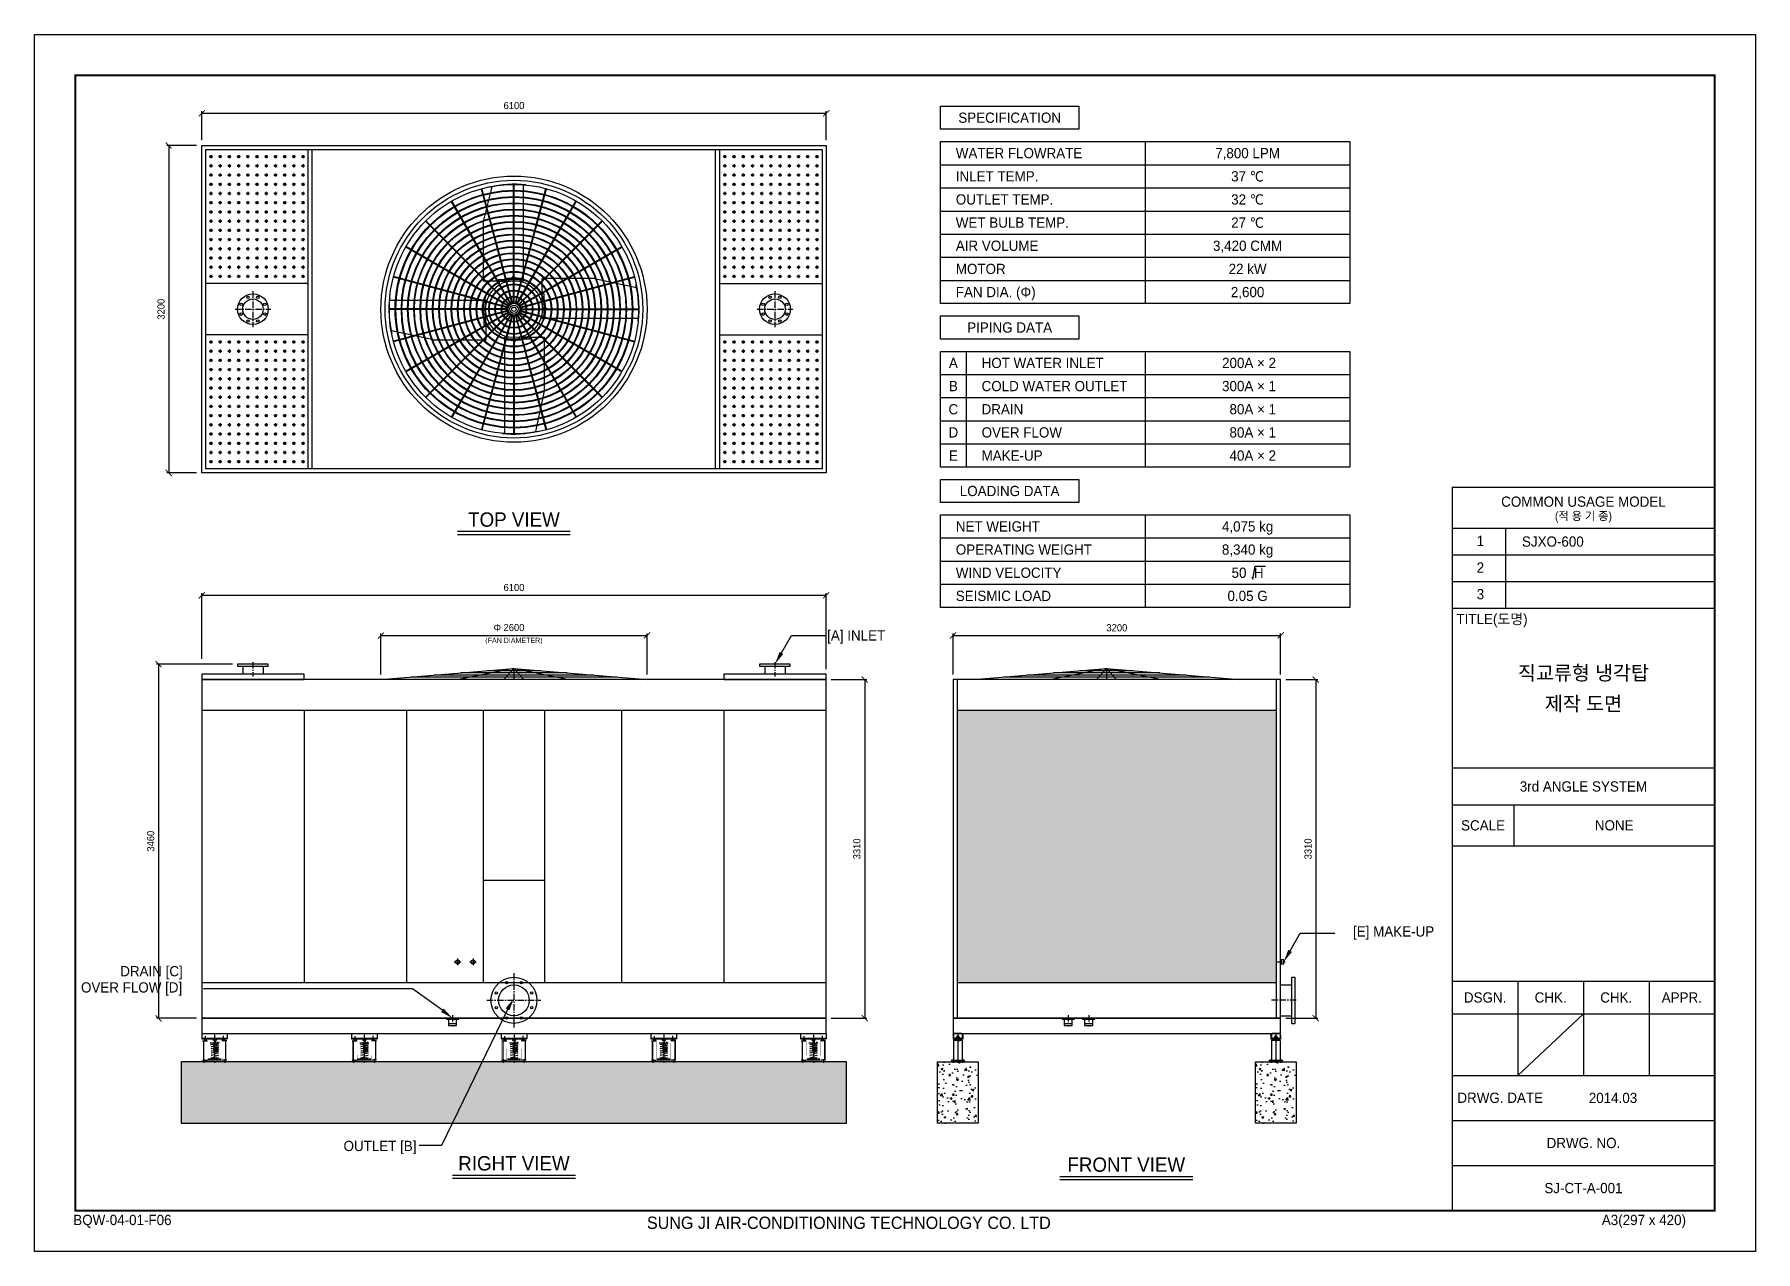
# Model space of a CAD drawing. Header units: millimetres. Extents: x 0 to 16815, y 0 to 11890.
import ezdxf
from ezdxf.enums import TextEntityAlignment as Align

# ---------------------------------------------------------------- set-up
doc = ezdxf.new("R2010")
doc.units = ezdxf.units.MM
doc.linetypes.add('CENTER', pattern=[2, 1.25, -0.25, 0.25, -0.25])
doc.linetypes.add('HIDDEN', pattern=[9.525, 6.35, -3.175])
doc.layers.get('DEFPOINTS').update_dxf_attribs({"color": 143})
for name, color, linetype in [('CENTER', 1, 'CENTER'), ('LINE', 7, 'Continuous'), ('냉각탑_box', 1, 'Continuous'), ('냉각탑_dim', 1, 'Continuous'), ('냉각탑_form', 1, 'Continuous'), ('냉각탑_text', 3, 'Continuous')]:
    doc.layers.add(name, color=color, linetype=linetype)
doc.styles.add('HY울릉도L', font='')
doc.styles.add('돋움', font='')
doc.styles.get('HY울릉도L').set_extended_font_data('HY울릉도L')
doc.styles.get('돋움').set_extended_font_data('Dotum')
doc.dimstyles.new('성지DIM', dxfattribs={"dimtxt": 3.5, "dimasz": 3, "dimexe": 1, "dimexo": 2.5, "dimgap": 2, "dimtad": 1, "dimdec": 0, "dimzin": 3, "dimdsep": 46, "dimtxsty": 'HY울릉도L', "dimblk": 'ARCHTICK', "dimcen": -2, "dimclrd": 256, "dimclre": 256, "dimclrt": 7, "dimadec": 0, "dimazin": 0, "dimtfac": 1, "dimtdec": 0, "dimtofl": 0, "dimtmove": 0, "dimatfit": 3, "dimfxl": 0, "dimtolj": 1, "dimtzin": 0, "dimlwe": -1, "dimarcsym": 0})

msp = doc.modelspace()

# ---------------------------------------------------------------- texts
at = {"layer": '냉각탑_text', "style": '돋움'}
for s, height, p in [('SPECIFICATION', 100, (9527.6, 11077)), ('7,800 LPM', 100, (11852, 10730.8)), ('37 ℃', 100, (11852, 10504.6)), ('32 ℃', 100, (11852, 10278.4)), ('27 ℃', 100, (11852, 10052.2)), ('3,420 CMM', 100, (11852, 9826)), ('22 kW', 100, (11852, 9599.8)), ('2,600', 100, (11852, 9373.6)), ('PIPING DATA', 100, (9527.6, 9027.4)), ('A', 100, (8977.6, 8681.2)), ('B', 100, (8977.6, 8455.1)), ('C', 100, (8977.6, 8228.9)), ('D', 100, (8977.6, 8002.7)), ('E', 100, (8977.6, 7776.5)), ('LOADING DATA', 100, (9527.6, 7430.3)), ('TOP VIEW', 140, (4684.8, 7151.1)), ('4,075 kg', 100, (11852, 7084.1)), ('8,340 kg', 100, (11852, 6857.9)), ('50  H', 100, (11852, 6631.7)), ('0.05 G', 100, (11852, 6405.5)), ('Φ', 70, (4522, 6096)), ('(FAN DIAMETER)', 50, (4684.8, 5971)), ('직교류형 냉각탑', 140, (15133.3, 5652.4)), ('제작 도면', 140, (15133.3, 5352.2)), ('NONE', 100, (15433.6, 4163.7)), ('RIGHT VIEW', 140, (4684.8, 862.3)), ('FRONT VIEW', 140, (10666.8, 849.3)), ('SJ-CT-A-001', 100, (15133.3, 620.5))]:
    msp.add_text(s, height=height, dxfattribs=at).set_placement(p, align=Align.MIDDLE_CENTER)
for s, p in [('WATER FLOWRATE', (9001.5, 10730.8)), ('INLET TEMP.', (9001.5, 10504.6)), ('OUTLET TEMP.', (9001.5, 10278.4)), ('WET BULB TEMP.', (9001.5, 10052.2)), ('AIR VOLUME', (9001.5, 9826)), ('MOTOR', (9001.5, 9599.8)), ('FAN DIA. (Φ)', (9001.5, 9373.6)), ('HOT WATER INLET', (9253.6, 8681.2)), ('COLD WATER OUTLET', (9253.6, 8455.1)), ('DRAIN', (9253.6, 8228.9)), ('OVER FLOW', (9253.6, 8002.7)), ('MAKE-UP', (9253.6, 7776.5)), ('NET WEIGHT', (9001.5, 7084.1)), ('OPERATING WEIGHT', (9001.5, 6857.9)), ('SJXO-600', (14532.6, 6936.1)), ('WIND VELOCITY', (9001.5, 6631.7)), ('SEISMIC LOAD', (9001.5, 6405.5)), ('[A] INLET', (7744.8, 6019.4)), ('DRAIN [C]', (838.4, 2739.3)), ('OVER FLOW [D]', (455.3, 2580.6)), ('2014.03', (15185.5, 1501.3))]:
    msp.add_text(s, height=100, dxfattribs=at).set_placement(p, align=Align.MIDDLE_LEFT)
for s, p in [('200A × 2', (12130, 8681.2)), ('300A × 1', (12130, 8455.1)), ('80A × 1', (12130, 8228.9)), ('80A × 1', (12130, 8002.7)), ('40A × 2', (12130, 7776.5)), ('[E] MAKE-UP', (13674.7, 3127.3)), ('OUTLET [B]', (3732.4, 1032))]:
    msp.add_text(s, height=100, dxfattribs=at).set_placement(p, align=Align.MIDDLE_RIGHT)

# ---------------------------------------------------------------- blocks, each defined once
blk = doc.blocks.new('냉각탑form')
at = {"layer": 'DEFPOINTS'}
blk.add_lwpolyline([(0, 297.07), (420.1, 297.07), (420.1, 0), (0, 0)], close=True, dxfattribs=at)
at = {"layer": '냉각탑_form'}
for p, q in [((346.08, 186.55), (346.08, 10)), ((346.08, 186.55), (410.1, 186.55)), ((346.08, 186.55), (410.1, 186.55)), ((346.08, 176.54), (410.1, 176.54)), ((359.09, 176.54), (359.09, 157.04)), ((346.08, 170.04), (410.1, 170.04)), ((346.08, 163.54), (410.1, 163.54)), ((346.08, 157.04), (410.1, 157.04)), ((346.08, 157.04), (410.1, 157.04)), ((346.08, 118.03), (410.1, 118.03)), ((346.08, 109.03), (410.1, 109.03)), ((361.09, 109.03), (361.09, 99.02)), ((346.08, 99.02), (410.1, 99.02)), ((346.08, 66.02), (410.1, 66.02)), ((362.09, 66.02), (362.09, 43.01)), ((378.09, 66.02), (378.09, 43.01)), ((394.1, 66.02), (394.1, 43.01)), ((346.08, 58.01), (410.1, 58.01)), ((378.09, 58.01), (362.09, 43.01)), ((346.08, 43.01), (410.1, 43.01)), ((346.08, 32.01), (410.1, 32.01)), ((346.08, 21.01), (410.1, 21.01))]:
    blk.add_line(p, q, dxfattribs=at)
at = {"layer": '냉각탑_form', "const_width": 0.5}
blk.add_lwpolyline([(10, 287.07), (10, 10), (410.1, 10), (410.1, 287.07)], close=True, dxfattribs=at)
at = {"layer": '냉각탑_form', "style": '돋움'}
for s, height, p in [('COMMON USAGE MODEL', 2.5006, (378.09, 183.04)), ('(적 용 기 종)', 2, (378.09, 179.54)), ('3rd ANGLE SYSTEM', 2.5006, (378.09, 113.53)), ('SCALE', 2.501, (353.59, 104.03)), ('DSGN.', 2.501, (354.09, 62.02)), ('CHK.', 2.501, (370.09, 62.02)), ('CHK.', 2.501, (386.09, 62.02)), ('APPR.', 2.501, (402.1, 62.02)), ('DRWG. NO.', 2.501, (378.09, 26.51))]:
    blk.add_text(s, height=height, dxfattribs=at).set_placement(p, align=Align.MIDDLE_CENTER)
for s, height, p in [('1', 2.5, (352.02, 172.2)), ('2', 2.5, (352.02, 165.7)), ('3', 2.5, (352.02, 159.2)), ('TITLE(도명)', 2.501, (347.09, 153.14)), ('DRWG. DATE', 2.501, (347.32, 36.29)), ('BQW-04-01-F06', 2.5006, (9.48, 6.47)), ('SUNG JI AIR-CONDITIONING TECHNOLOGY CO. LTD', 3.0007, (149.5, 5.53)), ('A3(297 x 420)', 2.5006, (382.58, 6.47))]:
    blk.add_text(s, height=height, dxfattribs=at).set_placement(p)
blk = doc.blocks.new('A$C036B6841')
at = {"color": 3}
for p, q in [((0, 0), (650, 53.1)), ((1153, 10.6), (147, 10.6)), ((1040, 21.2), (260, 21.2)), ((650, 53.1), (379, 0)), ((910, 31.8), (390, 31.8)), ((780, 42.4), (520, 42.4)), ((650, 53.1), (601.1, 0)), ((650, 53.1), (1300, 0)), ((650, 53.1), (698.9, 0)), ((650, 53.1), (921, 0))]:
    blk.add_line(p, q, dxfattribs=at)
at = {"layer": 'DEFPOINTS'}
blk.add_line((650, 53.1), (650, 0), dxfattribs=at)
blk = doc.blocks.new('_ArchTick')
at = {"color": 0, "linetype": 'ByBlock', "const_width": 0.15}
blk.add_lwpolyline([(-0.5, -0.5), (0.5, 0.5)], dxfattribs=at)
blk = doc.blocks.new('*D17')
at = {"layer": 'DEFPOINTS', "color": 0, "transparency": 16777216}
for p in [(5985, 6019), (3385, 5589), (5985, 5589)]:
    blk.add_point(p, dxfattribs=at)
at = {"layer": '냉각탑_dim', "transparency": 16777216}
for p, q in [((3385, 5639), (3385, 6039)), ((5985, 5639), (5985, 6039))]:
    blk.add_line(p, q, dxfattribs=at)
at = {"layer": '냉각탑_dim', "lineweight": -2, "transparency": 16777216}
blk.add_line((3385, 6019), (5985, 6019), dxfattribs=at)
at = {"layer": '냉각탑_dim', "lineweight": -2, "transparency": 16777216, "xscale": 60, "yscale": 60, "zscale": 60, "rotation": 180}
blk.add_blockref('_ArchTick', (3385, 6019), dxfattribs=at)
at = {"layer": '냉각탑_dim', "lineweight": -2, "transparency": 16777216, "xscale": 60, "yscale": 60, "zscale": 60}
blk.add_blockref('_ArchTick', (5985, 6019), dxfattribs=at)
at = {"layer": '냉각탑_dim', "color": 7, "transparency": 16777216, "insert": (4685, 6096), "char_height": 70, "attachment_point": 5, "style": 'HY울릉도L'}
blk.add_mtext('\\A1;2600', dxfattribs=at)
blk = doc.blocks.new('*D18')
at = {"layer": 'DEFPOINTS', "color": 0, "transparency": 16777216}
for p in [(7735, 6411), (1635, 5739), (7735, 5639)]:
    blk.add_point(p, dxfattribs=at)
at = {"layer": '냉각탑_dim', "transparency": 16777216}
for p, q in [((1635, 5789), (1635, 6431)), ((7735, 5689), (7735, 6431))]:
    blk.add_line(p, q, dxfattribs=at)
at = {"layer": '냉각탑_dim', "lineweight": -2, "transparency": 16777216}
blk.add_line((1635, 6411), (7735, 6411), dxfattribs=at)
at = {"layer": '냉각탑_dim', "lineweight": -2, "transparency": 16777216, "xscale": 60, "yscale": 60, "zscale": 60, "rotation": 180}
blk.add_blockref('_ArchTick', (1635, 6411), dxfattribs=at)
at = {"layer": '냉각탑_dim', "lineweight": -2, "transparency": 16777216, "xscale": 60, "yscale": 60, "zscale": 60}
blk.add_blockref('_ArchTick', (7735, 6411), dxfattribs=at)
at = {"layer": '냉각탑_dim', "color": 7, "transparency": 16777216, "insert": (4685, 6487), "char_height": 70, "attachment_point": 5, "style": 'HY울릉도L'}
blk.add_mtext('\\A1;6100', dxfattribs=at)
blk = doc.blocks.new('*D19')
at = {"layer": 'DEFPOINTS', "color": 0, "transparency": 16777216}
for p in [(1985, 5739), (1213, 2279), (1635, 2279)]:
    blk.add_point(p, dxfattribs=at)
at = {"layer": '냉각탑_dim', "transparency": 16777216}
for p, q in [((1935, 5739), (1193, 5739)), ((1585, 2279), (1193, 2279))]:
    blk.add_line(p, q, dxfattribs=at)
at = {"layer": '냉각탑_dim', "lineweight": -2, "transparency": 16777216}
blk.add_line((1213, 5739), (1213, 2279), dxfattribs=at)
at = {"layer": '냉각탑_dim', "lineweight": -2, "transparency": 16777216, "xscale": 60, "yscale": 60, "zscale": 60}
for p, rotation in [((1213, 5739), 90), ((1213, 2279), 270)]:
    blk.add_blockref('_ArchTick', p, dxfattribs=dict(at, rotation=rotation))
at = {"layer": '냉각탑_dim', "color": 7, "transparency": 16777216, "insert": (1136, 4009), "char_height": 70, "attachment_point": 5, "rotation": 90, "style": 'HY울릉도L'}
blk.add_mtext('\\A1;3460', dxfattribs=at)
blk = doc.blocks.new('*D20')
at = {"layer": 'DEFPOINTS', "color": 0, "transparency": 16777216}
for p in [(7735, 5589), (7735, 2279), (8112, 2279)]:
    blk.add_point(p, dxfattribs=at)
at = {"layer": '냉각탑_dim', "transparency": 16777216}
for p, q in [((7785, 5589), (8132, 5589)), ((7785, 2279), (8132, 2279))]:
    blk.add_line(p, q, dxfattribs=at)
at = {"layer": '냉각탑_dim', "lineweight": -2, "transparency": 16777216}
blk.add_line((8112, 5589), (8112, 2279), dxfattribs=at)
at = {"layer": '냉각탑_dim', "lineweight": -2, "transparency": 16777216, "xscale": 60, "yscale": 60, "zscale": 60}
for p, rotation in [((8112, 5589), 90), ((8112, 2279), 270)]:
    blk.add_blockref('_ArchTick', p, dxfattribs=dict(at, rotation=rotation))
at = {"layer": '냉각탑_dim', "color": 7, "transparency": 16777216, "insert": (8035, 3934), "char_height": 70, "attachment_point": 5, "rotation": 90, "style": 'HY울릉도L'}
blk.add_mtext('\\A1;3310', dxfattribs=at)
blk = doc.blocks.new('A$C2E82435F')
for p, q in [((1, 285), (1, 234)), ((1, 285), (250, 285)), ((1, 234), (250, 234)), ((7, 215), (55, 215)), ((45, 221), (24, 221)), ((30, 221), (30, 234)), ((30, 221), (30, 234)), ((31, 234), (31, 221)), ((43, 234), (43, 221)), ((43, 221), (43, 234)), ((81, 193), (126, 193)), ((164, 187), (90, 174)), ((109, 188), (107, 193)), ((125, 221), (108, 221)), ((109, 188), (126, 188)), ((112, 234), (139, 234)), ((116, 231), (116, 221)), ((117, 220), (116, 221)), ((116, 170), (163, 179)), ((117, 220), (125, 220)), ((117, 220), (117, 210)), ((117, 179), (117, 170)), ((125, 221), (143, 221)), ((125, 221), (143, 221)), ((134, 220), (125, 220)), ((134, 220), (135, 221)), ((134, 220), (134, 210)), ((134, 210), (134, 188)), ((135, 231), (135, 221)), ((135, 221), (135, 231)), ((135, 210), (135, 188)), ((143, 221), (143, 231)), ((143, 221), (143, 231)), ((149, 196), (162, 199)), ((154, 203), (156, 203)), ((167, 193), (170, 193)), ((244, 215), (195, 215)), ((206, 221), (227, 221)), ((207, 221), (207, 239)), ((207, 221), (207, 234)), ((208, 239), (208, 215)), ((208, 234), (208, 221)), ((220, 239), (220, 215)), ((220, 221), (220, 239)), ((220, 221), (220, 234)), ((220, 234), (220, 221)), ((220, 221), (220, 234)), ((250, 285), (250, 234)), ((7, 24), (56, 24)), ((61, 36), (78, 36)), ((126, 29), (61, 29)), ((61, 29), (126, 29)), ((61, 29), (190, 29)), ((74, 29), (61, 29)), ((78, 37), (78, 36)), ((164, 36), (78, 36)), ((88, 49), (126, 49)), ((164, 167), (91, 154)), ((164, 147), (91, 134)), ((164, 127), (91, 113)), ((164, 106), (91, 93)), ((125, 76), (91, 70)), ((128, 54), (102, 48)), ((128, 54), (103, 49)), ((116, 150), (163, 159)), ((116, 130), (163, 138)), ((116, 109), (163, 118)), ((116, 116), (125, 116)), ((117, 159), (117, 150)), ((117, 139), (117, 130)), ((117, 118), (117, 115)), ((134, 116), (125, 116)), ((126, 90), (163, 96)), ((163, 49), (126, 43)), ((126, 44), (130, 44)), ((128, 67), (163, 73)), ((133, 121), (133, 115)), ((173, 37), (173, 36)), ((190, 36), (173, 36)), ((177, 29), (190, 29)), ((244, 24), (196, 24))]:
    blk.add_line(p, q)
at = {"linetype": 'HIDDEN'}
for p, q in [((1, 239), (250, 239)), ((17, 215), (17, 24)), ((234, 215), (234, 24)), ((78, 36), (61, 36)), ((173, 36), (190, 36))]:
    blk.add_line(p, q, dxfattribs=at)
at = {"color": 0}
for p, q in [((134, 209), (135, 210)), ((142, 188), (146, 192))]:
    blk.add_line(p, q, dxfattribs=at)
at = {"linetype": 'CENTER'}
for p, q in [((214, 220), (214, 261)), ((214, 225), (214, 250)), ((73, 21), (73, 39)), ((178, 21), (178, 39))]:
    blk.add_line(p, q, dxfattribs=at)
for points, const_width in [([(30, 221), (7, 221), (7, 24), (1, 24), (1, 10), (250, 10), (250, 24), (244, 24), (244, 221), (220, 221)], 1), ([(7, 221), (30, 221)], 1), ([(43, 221), (52, 221), (52, 215)], 1), ([(45, 221), (52, 221)], 1), ([(52, 221), (52, 215)], 1), ([(195, 215), (196, 24), (56, 24), (55, 215)], 1), ([(126, 210), (80, 210), (81, 193), (107, 193)], 0.68), ([(90, 185), (108, 189)], 0.898), ([(90, 174), (116, 173)], 0.898), ([(91, 166), (116, 170)], 0.898), ([(116, 179), (116, 170)], 0.562), ([(167, 202), (167, 193), (170, 193), (171, 210), (126, 210)], 0.68), ([(143, 188), (134, 188)], 0.898), ([(134, 188), (134, 174)], 0.73), ([(163, 179), (135, 181)], 0.898), ([(143, 188), (154, 203), (165, 203)], 0.68), ([(162, 199), (151, 199)], 0.898), ([(206, 221), (199, 221)], 1), ([(199, 221), (199, 215)], 1), ([(207, 221), (199, 221), (199, 215)], 1), ([(244, 221), (220, 221)], 1), ([(88, 49), (78, 49), (78, 37), (61, 37), (61, 29)], 0.898), ([(61, 29), (61, 24)], 0.898), ([(91, 154), (116, 153)], 0.898), ([(91, 145), (116, 150)], 0.898), ([(91, 134), (116, 133)], 0.898), ([(91, 125), (116, 130)], 0.898), ([(91, 113), (129, 112)], 0.898), ([(91, 105), (129, 111)], 0.898), ([(91, 93), (126, 90)], 0.898), ([(91, 83), (126, 90)], 0.898), ([(91, 70), (128, 67)], 0.898), ([(128, 67), (91, 59)], 0.898), ([(116, 116), (117, 115)], 0.73), ([(116, 159), (116, 150)], 0.562), ([(116, 139), (116, 130)], 0.562), ([(116, 118), (116, 116)], 0.562), ([(117, 115), (125, 115)], 0.562), ([(133, 115), (125, 115)], 0.562), ([(163, 96), (126, 100)], 0.898), ([(125, 76), (163, 73)], 0.898), ([(163, 49), (128, 54)], 0.898), ([(163, 49), (128, 54)], 0.898), ([(163, 159), (134, 161)], 0.898), ([(163, 138), (134, 140)], 0.898), ([(163, 118), (134, 120)], 0.898), ([(134, 116), (133, 115)], 0.562), ([(134, 162), (134, 153)], 0.73), ([(134, 142), (134, 133)], 0.73), ([(134, 121), (134, 116)], 0.73), ([(163, 49), (173, 49), (173, 37), (190, 37), (190, 29)], 0.898), ([(190, 29), (190, 24)], 0.898)]:
    blk.add_lwpolyline(points, dxfattribs=dict(const_width=const_width))
for points, const_width in [([(90, 185, 0.725116), (90, 174, 0.725116)], 0.898), ([(133, 182), (162, 186, 0.664207), (162, 199, 0.63815)], 0.898), ([(133, 182), (162, 186, 0.562661), (164, 198, 0.562661)], 0.898), ([(135, 162), (163, 167, 0.664207), (163, 179, 0.63815)], 0.898), ([(167, 202, 0.414214), (165, 203, 0.414214)], 0.68), ([(91, 166, 0.725116), (91, 154, 0.725116)], 0.898), ([(91, 145, 0.725116), (91, 134, 0.725116)], 0.898), ([(91, 125, 0.725116), (91, 113, 0.725116)], 0.898), ([(91, 105, 0.725116), (91, 93, 0.725116)], 0.898), ([(91, 83, 0.611938), (91, 70, 0.611938)], 0.898), ([(91, 59, 0.495188), (88, 48, 0.495188)], 0.898), ([(126, 99), (163, 106, 0.664207), (163, 118, 0.63815)], 0.898), ([(125, 76), (163, 85, 0.712533), (163, 96, 0.643566)], 0.898), ([(163, 73, -0.712533), (163, 62), (128, 54)], 0.898), ([(133, 121), (163, 126, 0.664207), (163, 138)], 0.898), ([(135, 142), (163, 146, 0.664207), (163, 159, 0.63815)], 0.898), ([(164, 36, 0.602155), (163, 49, 0.60596)], 0.898)]:
    blk.add_lwpolyline(points, format="xyb", dxfattribs=dict(const_width=const_width))
for points in [[(112, 234, 0.898, 0.898, 0.322657), (108, 231, 0.898, 0.898, 0), (108, 221, 0.898, 0.898, 0), (116, 221, 0.562, 0.562, 0), (116, 210, 0.562, 0.562, 0)], [(135, 210, 0.562, 0.562, 0), (135, 221, 0.898, 0.898, 0), (143, 221, 0.898, 0.898, 0), (143, 231, 0.898, 0.898, 0.322657), (139, 234, 0.898, 0.898, -0.322657)]]:
    blk.add_lwpolyline(points, format="xyseb")
for centre, radius, start, end in [((112, 230), 4.44, 17.2184, 162.7816), ((126, 219), 15.2, 90.4828, 127.3884), ((125, 219), 15.2, 52.6116, 89.5172), ((139, 230), 4.44, 17.2184, 162.7816)]:
    blk.add_arc(centre, radius, start, end)
at = {"layer": 'CENTER'}
for p, q in [((37, 207), (37, 261)), ((126, 282), (126, 0)), ((214, 207), (214, 261)), ((23, 0), (23, 35)), ((228, 0), (228, 35))]:
    blk.add_line(p, q, dxfattribs=at)
blk = doc.blocks.new('A$C6ABE2FCF')
for p, q in [((18, 284), (18, 231)), ((18, 284), (112, 284)), ((112, 281), (18, 281)), ((18, 268), (18, 271)), ((112, 231), (18, 231)), ((23, 281), (23, 236)), ((107, 236), (23, 236)), ((107, 218), (23, 218)), ((23, 218), (23, 23)), ((102, 284), (28, 284)), ((47, 246), (47, 236)), ((65, 236), (47, 236)), ((47, 228), (47, 218)), ((65, 218), (47, 218)), ((52, 249), (78, 249)), ((73, 236), (52, 236)), ((52, 231), (78, 231)), ((73, 218), (52, 218)), ((56, 246), (56, 236)), ((56, 228), (56, 218)), ((59, 249), (59, 263)), ((59, 249), (59, 263)), ((59, 263), (72, 263)), ((59, 218), (59, 231)), ((59, 231), (59, 218)), ((59, 218), (59, 231)), ((60, 263), (60, 249)), ((65, 236), (82, 236)), ((65, 236), (83, 236)), ((65, 218), (65, 23)), ((65, 218), (82, 218)), ((65, 218), (83, 218)), ((71, 263), (71, 249)), ((71, 218), (71, 231)), ((71, 231), (71, 218)), ((71, 218), (71, 231)), ((72, 249), (72, 263)), ((72, 249), (72, 263)), ((74, 246), (74, 236)), ((74, 228), (74, 218)), ((83, 246), (83, 236)), ((83, 228), (83, 218)), ((107, 281), (107, 236)), ((107, 218), (107, 23)), ((112, 268), (112, 284)), ((112, 268), (112, 231)), ((130, 23), (0, 23)), ((0, 23), (0, 9)), ((130, 9), (0, 9)), ((130, 23), (130, 9))]:
    blk.add_line(p, q)
for centre, radius, start, end in [((52, 245), 4.38, 17.2184, 162.7816), ((52, 227), 4.38, 17.2184, 162.7816), ((65, 234), 15, 90.4828, 127.3884), ((65, 216), 15, 90.4828, 127.3884), ((65, 234), 15, 52.6116, 89.5172), ((65, 216), 15, 52.6116, 89.5172), ((78, 245), 4.38, 17.2184, 162.7816), ((78, 227), 4.38, 17.2184, 162.7816)]:
    blk.add_arc(centre, radius, start, end)
at = {"layer": 'CENTER'}
for p, q in [((65, 279), (65, 0)), ((20, 39), (20, 0)), ((110, 39), (110, 0))]:
    blk.add_line(p, q, dxfattribs=at)
blk = doc.blocks.new('*D23')
at = {"layer": 'DEFPOINTS', "color": 0, "transparency": 16777216}
for p in [(12175, 6019), (8975, 5589), (12175, 5589)]:
    blk.add_point(p, dxfattribs=at)
at = {"layer": '냉각탑_dim', "transparency": 16777216}
for p, q in [((8975, 5639), (8975, 6039)), ((12175, 5639), (12175, 6039))]:
    blk.add_line(p, q, dxfattribs=at)
at = {"layer": '냉각탑_dim', "lineweight": -2, "transparency": 16777216}
blk.add_line((8975, 6019), (12175, 6019), dxfattribs=at)
at = {"layer": '냉각탑_dim', "lineweight": -2, "transparency": 16777216, "xscale": 60, "yscale": 60, "zscale": 60, "rotation": 180}
blk.add_blockref('_ArchTick', (8975, 6019), dxfattribs=at)
at = {"layer": '냉각탑_dim', "lineweight": -2, "transparency": 16777216, "xscale": 60, "yscale": 60, "zscale": 60}
blk.add_blockref('_ArchTick', (12175, 6019), dxfattribs=at)
at = {"layer": '냉각탑_dim', "color": 7, "transparency": 16777216, "insert": (10575, 6094), "char_height": 70, "attachment_point": 5, "style": 'HY울릉도L'}
blk.add_mtext('\\A1;3200', dxfattribs=at)
blk = doc.blocks.new('*D24')
at = {"layer": 'DEFPOINTS', "color": 0, "transparency": 16777216}
for p in [(12175, 5589), (12175, 2279), (12518, 2279)]:
    blk.add_point(p, dxfattribs=at)
at = {"layer": '냉각탑_dim', "transparency": 16777216}
for p, q in [((12225, 5589), (12538, 5589)), ((12225, 2279), (12538, 2279))]:
    blk.add_line(p, q, dxfattribs=at)
at = {"layer": '냉각탑_dim', "lineweight": -2, "transparency": 16777216}
blk.add_line((12518, 5589), (12518, 2279), dxfattribs=at)
at = {"layer": '냉각탑_dim', "lineweight": -2, "transparency": 16777216, "xscale": 60, "yscale": 60, "zscale": 60}
for p, rotation in [((12518, 5589), 90), ((12518, 2279), 270)]:
    blk.add_blockref('_ArchTick', p, dxfattribs=dict(at, rotation=rotation))
at = {"layer": '냉각탑_dim', "color": 7, "transparency": 16777216, "insert": (12443, 3934), "char_height": 70, "attachment_point": 5, "rotation": 90, "style": 'HY울릉도L'}
blk.add_mtext('\\A1;3310', dxfattribs=at)
blk = doc.blocks.new('*D25')
at = {"layer": 'DEFPOINTS', "color": 0, "transparency": 16777216}
for p in [(7735, 11120), (1635, 10806), (7735, 10806)]:
    blk.add_point(p, dxfattribs=at)
at = {"layer": '냉각탑_dim', "transparency": 16777216}
for p, q in [((1635, 10856), (1635, 11140)), ((7735, 10856), (7735, 11140))]:
    blk.add_line(p, q, dxfattribs=at)
at = {"layer": '냉각탑_dim', "lineweight": -2, "transparency": 16777216}
blk.add_line((1635, 11120), (7735, 11120), dxfattribs=at)
at = {"layer": '냉각탑_dim', "lineweight": -2, "transparency": 16777216, "xscale": 60, "yscale": 60, "zscale": 60, "rotation": 180}
blk.add_blockref('_ArchTick', (1635, 11120), dxfattribs=at)
at = {"layer": '냉각탑_dim', "lineweight": -2, "transparency": 16777216, "xscale": 60, "yscale": 60, "zscale": 60}
blk.add_blockref('_ArchTick', (7735, 11120), dxfattribs=at)
at = {"layer": '냉각탑_dim', "color": 7, "transparency": 16777216, "insert": (4685, 11195), "char_height": 70, "attachment_point": 5, "style": 'HY울릉도L'}
blk.add_mtext('\\A1;6100', dxfattribs=at)
blk = doc.blocks.new('*D26')
at = {"layer": 'DEFPOINTS', "color": 0, "transparency": 16777216}
for p in [(1635, 10806), (1312, 7606), (1635, 7606)]:
    blk.add_point(p, dxfattribs=at)
at = {"layer": '냉각탑_dim', "transparency": 16777216}
for p, q in [((1585, 10806), (1292, 10806)), ((1585, 7606), (1292, 7606))]:
    blk.add_line(p, q, dxfattribs=at)
at = {"layer": '냉각탑_dim', "lineweight": -2, "transparency": 16777216}
blk.add_line((1312, 10806), (1312, 7606), dxfattribs=at)
at = {"layer": '냉각탑_dim', "lineweight": -2, "transparency": 16777216, "xscale": 60, "yscale": 60, "zscale": 60}
for p, rotation in [((1312, 10806), 90), ((1312, 7606), 270)]:
    blk.add_blockref('_ArchTick', p, dxfattribs=dict(at, rotation=rotation))
at = {"layer": '냉각탑_dim', "color": 7, "transparency": 16777216, "insert": (1237, 9206), "char_height": 70, "attachment_point": 5, "rotation": 90, "style": 'HY울릉도L'}
blk.add_mtext('\\A1;3200', dxfattribs=at)

# ---------------------------------------------------------------- dimensions: what is measured, and where the dimension line sits
at = {"layer": '냉각탑_dim'}
for base, p1, p2, picture, middle in [((7734.8, 11119.7), (1634.8, 10806.3), (7734.8, 10806.3), '*D25', (4684.8, 11194.7)), ((7734.8, 6410.6), (1634.8, 5739.5), (7734.8, 5639.5), '*D18', (4684.8, 6487)), ((5984.8, 6019.4), (3384.8, 5589.5), (5984.8, 5589.5), '*D17', (4684.8, 6095.9)), ((12174.6, 6019.4), (8974.6, 5589.5), (12174.6, 5589.5), '*D23', (10574.6, 6094.4))]:
    dim = msp.add_linear_dim(base=base, p1=p1, p2=p2, dimstyle='성지DIM', override={"dimscale": 20, "dimtmove": 2}, dxfattribs=at)
    dim.commit()
    dim.dimension.update_dxf_attribs({"geometry": picture, "text_midpoint": middle})
for base, p1, p2, picture, middle in [((1312.3, 7606.3), (1634.8, 10806.3), (1634.8, 7606.3), '*D26', (1237.3, 9206.3)), ((1212.6, 2279.5), (1984.8, 5739.5), (1634.8, 2279.5), '*D19', (1136, 4009.5)), ((8111.7, 2279.5), (7734.8, 5589.5), (7734.8, 2279.5), '*D20', (8035.1, 3934.5)), ((12518.3, 2279.5), (12174.6, 5589.5), (12174.6, 2279.5), '*D24', (12443.3, 3934.5))]:
    dim = msp.add_linear_dim(base=base, p1=p1, p2=p2, angle=90, dimstyle='성지DIM', override={"dimscale": 20, "dimtmove": 2}, dxfattribs=at)
    dim.commit()
    dim.dimension.update_dxf_attribs({"geometry": picture, "text_midpoint": middle})

# ---------------------------------------------------------------- hatches: boundary and pattern name
h = msp.add_hatch()
h.set_pattern_fill('HONEY', color=1, scale=7.6, angle=90)
h.set_pattern_definition([(90, (-17695.27, 14674.604), (-20.897193, 36.195), [24.13, -48.26]), (210, (-17695.27, 14674.604), (-20.897193, -36.195), [24.13, -48.26]), (150, (-17695.27, 14674.604), (-41.794386, 8e-08), [-48.26, 24.13])])
h.paths.add_polyline_path([(12134.6, 5289.5), (9014.6, 5289.5), (9014.6, 2629.5), (12134.6, 2629.5)])
h = msp.add_hatch()
h.set_pattern_fill('AR-CONC', color=8, scale=1.28, angle=90)
h.set_pattern_definition([(140, (-18710.58, 3161.91), (20.402, 233.1964), [24.384, -268.224]), (85, (-18710.58, 3161.91), (-244.5528, -45.1116), [19.5072, -214.58]), (190.4514, (-18708.88, 3181.35), (-224.1507, 188.0848), [20.7232, -227.9555]), (136.1842, (-18775.6, 3161.9), (53.8142, 346.9812), [36.576, -402.336]), (186.6356, (-18771.12, 3190.83), (-316.7054, 303.8773), [31.085, -341.9336]), (81.1842, (-18775.6, 3161.9), (-316.7054, 303.8773), [29.2608, -321.8685]), (111, (-18759.35, 3194.43), (130.8995, 194.0664), [24.384, -268.224]), (56, (-18759.35, 3194.43), (-235.7606, 79.1066), [19.5072, -214.5792]), (161.4514, (-18748.44, 3210.6), (-104.8611, 273.173), [20.7232, -227.9551]), (127.5, (-18710.58, 3161.91), (-108.23045, 3.9534), [0, -211.97824, 0, -217.8304, 0, -215.392]), (97.5, (-18710.58, 3161.91), (-128.23114, 85.52917), [0, -124.19584, 0, -207.10144, 0, -82.0928]), (57.5, (-18710.58, 3089.41), (7.3328, 173.55596), [0, -81.28, 0, -253.5936, 0, -336.4992]), (47.5, (-18710.58, 3056.9), (-32.5459, 189.60535), [0, -105.664, 0, -168.4122, 0, -238.9632])])
h.paths.add_polyline_path([(1434.8, 1854.5), (1434.8, 1254.5), (7934.8, 1254.5), (7934.8, 1854.5)])
h = msp.add_hatch()
h.set_pattern_fill('AR-CONC', color=8)
h.set_pattern_definition([(50, (-39515.58, -3816.1), (182.18467, -15.9391), [19.05, -209.55]), (355, (-39515.58, -3816.1), (-35.2434, 191.05685), [15.24, -167.6406]), (100.45144, (-39500.4, -3817.43), (146.94125, 175.11775), [16.19, -178.09024]), (46.1842, (-39515.58, -3765.3), (271.079, -42.0423), [28.575, -314.325]), (96.63556, (-39493, -3768.8), (237.4041, 247.4261), [24.285, -267.1356]), (351.18415, (-39515.58, -3765.3), (237.4041, 247.4261), [22.86, -251.4597]), (21, (-39490.18, -3778), (151.6144, -102.2652), [19.05, -209.55]), (326, (-39490.18, -3778), (61.802, 184.188), [15.24, -167.64]), (71.45144, (-39477.55, -3786.53), (213.4164, 81.9228), [16.19, -178.08994]), (37.5, (-39515.58, -3816.105), (3.0886, 84.55504), [0, -165.608, 0, -170.18, 0, -168.275]), (7.5, (-39515.58, -3816.105), (66.81966, 100.18057), [0, -97.028, 0, -161.798, 0, -64.135]), (327.5, (-39572.225, -3816.105), (135.590595, -5.72874), [0, -63.5, 0, -198.12, 0, -262.89]), (317.5, (-39597.62, -3816.1), (148.12918, 25.4265), [0, -82.55, 0, -131.572, 0, -186.69])])
h.paths.add_polyline_path([(9221.5, 1854.5), (8821.5, 1854.5), (8821.5, 1254.5), (9221.5, 1254.5)])
h = msp.add_hatch()
h.set_pattern_fill('AR-CONC', color=8)
h.set_pattern_definition([(50, (-36409.37, -3816.1), (182.18467, -15.9391), [19.05, -209.55]), (355, (-36409.37, -3816.1), (-35.2434, 191.05685), [15.24, -167.6406]), (100.45144, (-36394.2, -3817.43), (146.94125, 175.11775), [16.19, -178.09024]), (46.1842, (-36409.37, -3765.3), (271.079, -42.0423), [28.575, -314.325]), (96.63556, (-36386.78, -3768.8), (237.4041, 247.4261), [24.285, -267.1356]), (351.18415, (-36409.37, -3765.3), (237.4041, 247.4261), [22.86, -251.4597]), (21, (-36383.97, -3778), (151.6144, -102.2652), [19.05, -209.55]), (326, (-36383.97, -3778), (61.802, 184.188), [15.24, -167.64]), (71.45144, (-36371.34, -3786.53), (213.4164, 81.9228), [16.19, -178.08994]), (37.5, (-36409.373, -3816.105), (3.0886, 84.55504), [0, -165.608, 0, -170.18, 0, -168.275]), (7.5, (-36409.37, -3816.105), (66.81966, 100.18057), [0, -97.028, 0, -161.798, 0, -64.135]), (327.5, (-36466.015, -3816.105), (135.590595, -5.72874), [0, -63.5, 0, -198.12, 0, -262.89]), (317.5, (-36491.42, -3816.1), (148.12918, 25.4265), [0, -82.55, 0, -131.572, 0, -186.69])])
h.paths.add_polyline_path([(12327.7, 1854.5), (11927.7, 1854.5), (11927.7, 1254.5), (12327.7, 1254.5)])

# ---------------------------------------------------------------- linework, layer by layer
at = {"color": 3}
for p, q in [((2674.8, 7646.3), (2674.8, 10766.3)), ((2714.8, 7646.3), (2714.8, 10766.3)), ((6654.8, 7646.3), (6654.8, 10766.3)), ((6694.8, 7646.3), (6694.8, 10766.3)), ((4650.2, 9260.1), (4072.8, 10260.2)), ((4655.5, 9263.2), (4078.1, 10263.3)), ((4665.3, 9267.2), (4366.4, 10382.7)), ((4671.2, 9268.8), (4372.3, 10384.3)), ((4681.7, 9270.2), (4681.7, 10425)), ((4687.8, 9270.2), (4687.8, 10425)), ((4698.4, 9268.8), (4997.3, 10384.3)), ((4704.3, 9267.2), (5003.2, 10382.7)), ((4714.1, 9263.2), (5291.5, 10263.3)), ((4719.4, 9260.1), (5296.8, 10260.2)), ((4637.4, 9249.3), (3820.9, 10065.9)), ((4641.8, 9253.6), (3825.2, 10070.2)), ((4727.8, 9253.6), (5544.4, 10070.2)), ((4732.1, 9249.3), (5548.7, 10065.9)), ((4627.9, 9235.6), (3627.8, 9813)), ((4631, 9240.9), (3630.9, 9818.3)), ((4738.6, 9240.9), (5738.7, 9818.3)), ((4741.7, 9235.6), (5741.8, 9813)), ((2674.8, 9456.3), (1674.8, 9456.3)), ((4622.3, 9219.9), (3506.8, 9518.8)), ((4623.8, 9225.8), (3508.4, 9524.7)), ((4745.7, 9225.8), (5861.2, 9524.7)), ((4747.3, 9219.9), (5862.8, 9518.8)), ((6694.8, 9456.3), (7694.8, 9456.3)), ((4620.9, 9209.3), (3466, 9209.3)), ((4620.9, 9203.2), (3466, 9203.2)), ((4622.3, 9192.7), (3506.8, 8893.8)), ((4623.8, 9186.8), (3508.4, 8887.9)), ((4627.9, 9177), (3627.8, 8599.5)), ((4631, 9171.7), (3630.9, 8594.3)), ((4637.4, 9163.2), (3820.9, 8346.6)), ((4641.8, 9158.9), (3825.2, 8342.3)), ((4650.2, 9152.5), (4072.8, 8152.3)), ((4655.5, 9149.4), (4078.1, 8149.3)), ((4665.3, 9145.3), (4366.4, 8029.8)), ((4671.2, 9143.8), (4372.3, 8028.3)), ((4681.7, 9142.4), (4681.7, 7987.5)), ((4687.8, 9142.4), (4687.8, 7987.5)), ((4698.4, 9143.8), (4997.3, 8028.3)), ((4704.3, 9145.3), (5003.2, 8029.8)), ((4714.1, 9149.4), (5291.5, 8149.3)), ((4719.4, 9152.5), (5296.8, 8152.3)), ((4727.8, 9158.9), (5544.4, 8342.3)), ((4732.1, 9163.2), (5548.7, 8346.6)), ((4738.6, 9171.7), (5738.7, 8594.3)), ((4741.7, 9177), (5741.8, 8599.5)), ((4745.7, 9186.8), (5861.2, 8887.9)), ((4747.3, 9192.7), (5862.8, 8893.8)), ((4748.7, 9209.3), (5903.5, 9209.3)), ((4748.7, 9203.2), (5903.5, 9203.2)), ((2674.8, 8956.3), (1674.8, 8956.3)), ((6694.8, 8956.3), (7694.8, 8956.3)), ((2034.8, 5719.5), (2034.8, 5639.5)), ((2234.8, 5719.5), (2234.8, 5639.5)), ((7134.8, 5719.5), (7134.8, 5639.5)), ((7334.8, 5719.5), (7334.8, 5639.5)), ((9014.6, 5589.5), (9014.6, 2279.5)), ((12134.6, 2279.5), (12134.6, 5589.5)), ((1634.8, 5289.5), (7734.8, 5289.5)), ((2634.8, 5289.5), (2634.8, 2629.5)), ((3634.8, 5289.5), (3634.8, 2629.5)), ((4384.8, 5289.5), (4384.8, 2629.5)), ((4984.8, 5289.5), (4984.8, 2629.5)), ((5734.8, 5289.5), (5734.8, 2629.5)), ((6734.8, 5289.5), (6734.8, 2629.5)), ((9014.6, 5289.5), (12134.6, 5289.5)), ((4384.8, 3629.5), (4984.8, 3629.5)), ((12204.6, 2849.5), (12174.6, 2849.5)), ((12174.6, 2809.5), (12204.6, 2809.5)), ((12184.6, 2809.5), (12184.6, 2849.5)), ((12204.6, 2809.5), (12204.6, 2849.5)), ((1634.8, 2629.5), (7734.8, 2629.5)), ((9014.6, 2629.5), (12134.6, 2629.5)), ((12174.6, 2604.5), (12284.6, 2604.5)), ((12284.6, 2229.5), (12284.6, 2679.5)), ((12284.6, 2679.5), (12314.6, 2679.5)), ((12314.6, 2679.5), (12314.6, 2229.5)), ((4044.8, 2229.5), (4124.8, 2229.5)), ((10059.6, 2229.5), (10139.6, 2229.5)), ((10259.6, 2229.5), (10339.6, 2229.5)), ((12174.6, 2304.5), (12284.6, 2304.5)), ((12284.6, 2229.5), (12314.6, 2229.5))]:
    msp.add_line(p, q, dxfattribs=at)
at = {"color": 1}
for p, q in [((4134.8, 7036.3), (5234.8, 7036.3)), ((4134.8, 7006.3), (5234.8, 7006.3)), ((4084.8, 747.5), (5284.8, 747.5)), ((4084.8, 717.5), (5284.8, 717.5)), ((10016.8, 734.5), (11316.8, 734.5)), ((10016.8, 704.5), (11316.8, 704.5))]:
    msp.add_line(p, q, dxfattribs=at)
at = {"color": 3}
for points in [[(1634.8, 7606.3), (1634.8, 10806.3), (7734.8, 10806.3), (7734.8, 7606.3)], [(1674.8, 7646.3), (1674.8, 10766.3), (7694.8, 10766.3), (7694.8, 7646.3)], [(1984.8, 5739.5), (1984.8, 5719.5), (2284.8, 5719.5), (2284.8, 5739.5)], [(7084.8, 5739.5), (7084.8, 5719.5), (7384.8, 5719.5), (7384.8, 5739.5)], [(1634.8, 5639.5), (1634.8, 5589.5), (2634.8, 5589.5), (2634.8, 5639.5)], [(1634.8, 5589.5), (1634.8, 2279.5), (7734.8, 2279.5), (7734.8, 5589.5)], [(6734.8, 5639.5), (6734.8, 5589.5), (7734.8, 5589.5), (7734.8, 5639.5)], [(8974.6, 5589.5), (8974.6, 2279.5), (12174.6, 2279.5), (12174.6, 5589.5)], [(4024.8, 2279.5), (4024.8, 2269.5), (4144.8, 2269.5), (4144.8, 2279.5)], [(4044.8, 2269.5), (4044.8, 2209.5), (4124.8, 2209.5), (4124.8, 2269.5)], [(10039.6, 2279.5), (10039.6, 2269.5), (10159.6, 2269.5), (10159.6, 2279.5)], [(10059.6, 2269.5), (10059.6, 2209.5), (10139.6, 2209.5), (10139.6, 2269.5)], [(10239.6, 2279.5), (10239.6, 2269.5), (10359.6, 2269.5), (10359.6, 2279.5)], [(10259.6, 2269.5), (10259.6, 2209.5), (10339.6, 2209.5), (10339.6, 2269.5)]]:
    msp.add_lwpolyline(points, close=True, dxfattribs=at)
at = {"color": 4}
for points in [[(1634.8, 2129.5), (7734.8, 2129.5), (7734.8, 2279.5), (1634.8, 2279.5)], [(8974.6, 2279.5), (8974.6, 2129.5), (12174.6, 2129.5), (12174.6, 2279.5)]]:
    msp.add_lwpolyline(points, close=True, dxfattribs=at)
at = {"color": 8}
for points in [[(1434.8, 1854.5), (1434.8, 1254.5), (7934.8, 1254.5), (7934.8, 1854.5)], [(9221.5, 1254.5), (8821.5, 1254.5), (8821.5, 1854.5), (9221.5, 1854.5)], [(12327.7, 1254.5), (11927.7, 1254.5), (11927.7, 1854.5), (12327.7, 1854.5)]]:
    msp.add_lwpolyline(points, close=True, dxfattribs=at)
for centre in [(1724.8, 10696.3), (1724.8, 10606.3), (1814.8, 10696.3), (1814.8, 10606.3), (1904.8, 10696.3), (1904.8, 10606.3), (1994.8, 10696.3), (1994.8, 10606.3), (2084.8, 10696.3), (2084.8, 10606.3), (2174.8, 10696.3), (2174.8, 10606.3), (2264.8, 10696.3), (2264.8, 10606.3), (2354.8, 10696.3), (2354.8, 10606.3), (2444.8, 10696.3), (2444.8, 10606.3), (2534.8, 10696.3), (2534.8, 10606.3), (2624.8, 10696.3), (2624.8, 10606.3), (6744.8, 10696.3), (6744.8, 10606.3), (6834.8, 10696.3), (6834.8, 10606.3), (6924.8, 10696.3), (6924.8, 10606.3), (7014.8, 10696.3), (7014.8, 10606.3), (7104.8, 10696.3), (7104.8, 10606.3), (7194.8, 10696.3), (7194.8, 10606.3), (7284.8, 10696.3), (7284.8, 10606.3), (7374.8, 10696.3), (7374.8, 10606.3), (7464.8, 10696.3), (7464.8, 10606.3), (7554.8, 10696.3), (7554.8, 10606.3), (7644.8, 10696.3), (7644.8, 10606.3), (1724.8, 10516.3), (1724.8, 10426.3), (1814.8, 10516.3), (1814.8, 10426.3), (1904.8, 10516.3), (1904.8, 10426.3), (1994.8, 10516.3), (1994.8, 10426.3), (2084.8, 10516.3), (2084.8, 10426.3), (2174.8, 10516.3), (2174.8, 10426.3), (2264.8, 10516.3), (2264.8, 10426.3), (2354.8, 10516.3), (2354.8, 10426.3), (2444.8, 10516.3), (2444.8, 10426.3), (2534.8, 10516.3), (2534.8, 10426.3), (2624.8, 10516.3), (2624.8, 10426.3), (6744.8, 10516.3), (6744.8, 10426.3), (6834.8, 10516.3), (6834.8, 10426.3), (6924.8, 10516.3), (6924.8, 10426.3), (7014.8, 10516.3), (7014.8, 10426.3), (7104.8, 10516.3), (7104.8, 10426.3), (7194.8, 10516.3), (7194.8, 10426.3), (7284.8, 10516.3), (7284.8, 10426.3), (7374.8, 10516.3), (7374.8, 10426.3), (7464.8, 10516.3), (7464.8, 10426.3), (7554.8, 10516.3), (7554.8, 10426.3), (7644.8, 10516.3), (7644.8, 10426.3), (1724.8, 10336.3), (1814.8, 10336.3), (1904.8, 10336.3), (1994.8, 10336.3), (2084.8, 10336.3), (2174.8, 10336.3), (2264.8, 10336.3), (2354.8, 10336.3), (2444.8, 10336.3), (2534.8, 10336.3), (2624.8, 10336.3), (6744.8, 10336.3), (6834.8, 10336.3), (6924.8, 10336.3), (7014.8, 10336.3), (7104.8, 10336.3), (7194.8, 10336.3), (7284.8, 10336.3), (7374.8, 10336.3), (7464.8, 10336.3), (7554.8, 10336.3), (7644.8, 10336.3), (1724.8, 10246.3), (1724.8, 10156.3), (1814.8, 10246.3), (1814.8, 10156.3), (1904.8, 10246.3), (1904.8, 10156.3), (1994.8, 10246.3), (1994.8, 10156.3), (2084.8, 10246.3), (2084.8, 10156.3), (2174.8, 10246.3), (2174.8, 10156.3), (2264.8, 10246.3), (2264.8, 10156.3), (2354.8, 10246.3), (2354.8, 10156.3), (2444.8, 10246.3), (2444.8, 10156.3), (2534.8, 10246.3), (2534.8, 10156.3), (2624.8, 10246.3), (2624.8, 10156.3), (6744.8, 10246.3), (6744.8, 10156.3), (6834.8, 10246.3), (6834.8, 10156.3), (6924.8, 10246.3), (6924.8, 10156.3), (7014.8, 10246.3), (7014.8, 10156.3), (7104.8, 10246.3), (7104.8, 10156.3), (7194.8, 10246.3), (7194.8, 10156.3), (7284.8, 10246.3), (7284.8, 10156.3), (7374.8, 10246.3), (7374.8, 10156.3), (7464.8, 10246.3), (7464.8, 10156.3), (7554.8, 10246.3), (7554.8, 10156.3), (7644.8, 10246.3), (7644.8, 10156.3), (1724.8, 10066.3), (1724.8, 9976.3), (1814.8, 10066.3), (1814.8, 9976.3), (1904.8, 10066.3), (1904.8, 9976.3), (1994.8, 10066.3), (1994.8, 9976.3), (2084.8, 10066.3), (2084.8, 9976.3), (2174.8, 10066.3), (2174.8, 9976.3), (2264.8, 10066.3), (2264.8, 9976.3), (2354.8, 10066.3), (2354.8, 9976.3), (2444.8, 10066.3), (2444.8, 9976.3), (2534.8, 10066.3), (2534.8, 9976.3), (2624.8, 10066.3), (2624.8, 9976.3), (6744.8, 10066.3), (6744.8, 9976.3), (6834.8, 10066.3), (6834.8, 9976.3), (6924.8, 10066.3), (6924.8, 9976.3), (7014.8, 10066.3), (7014.8, 9976.3), (7104.8, 10066.3), (7104.8, 9976.3), (7194.8, 10066.3), (7194.8, 9976.3), (7284.8, 10066.3), (7284.8, 9976.3), (7374.8, 10066.3), (7374.8, 9976.3), (7464.8, 10066.3), (7464.8, 9976.3), (7554.8, 10066.3), (7554.8, 9976.3), (7644.8, 10066.3), (7644.8, 9976.3), (1724.8, 9886.3), (1724.8, 9796.3), (1814.8, 9886.3), (1814.8, 9796.3), (1904.8, 9886.3), (1904.8, 9796.3), (1994.8, 9886.3), (1994.8, 9796.3), (2084.8, 9886.3), (2084.8, 9796.3), (2174.8, 9886.3), (2174.8, 9796.3), (2264.8, 9886.3), (2264.8, 9796.3), (2354.8, 9886.3), (2354.8, 9796.3), (2444.8, 9886.3), (2444.8, 9796.3), (2534.8, 9886.3), (2534.8, 9796.3), (2624.8, 9886.3), (2624.8, 9796.3), (6744.8, 9886.3), (6744.8, 9796.3), (6834.8, 9886.3), (6834.8, 9796.3), (6924.8, 9886.3), (6924.8, 9796.3), (7014.8, 9886.3), (7014.8, 9796.3), (7104.8, 9886.3), (7104.8, 9796.3), (7194.8, 9886.3), (7194.8, 9796.3), (7284.8, 9886.3), (7284.8, 9796.3), (7374.8, 9886.3), (7374.8, 9796.3), (7464.8, 9886.3), (7464.8, 9796.3), (7554.8, 9886.3), (7554.8, 9796.3), (7644.8, 9886.3), (7644.8, 9796.3), (1724.8, 9706.3), (1724.8, 9616.3), (1814.8, 9706.3), (1814.8, 9616.3), (1904.8, 9706.3), (1904.8, 9616.3), (1994.8, 9706.3), (1994.8, 9616.3), (2084.8, 9706.3), (2084.8, 9616.3), (2174.8, 9706.3), (2174.8, 9616.3), (2264.8, 9706.3), (2264.8, 9616.3), (2354.8, 9706.3), (2354.8, 9616.3), (2444.8, 9706.3), (2444.8, 9616.3), (2534.8, 9706.3), (2534.8, 9616.3), (2624.8, 9706.3), (2624.8, 9616.3), (6744.8, 9706.3), (6744.8, 9616.3), (6834.8, 9706.3), (6834.8, 9616.3), (6924.8, 9706.3), (6924.8, 9616.3), (7014.8, 9706.3), (7014.8, 9616.3), (7104.8, 9706.3), (7104.8, 9616.3), (7194.8, 9706.3), (7194.8, 9616.3), (7284.8, 9706.3), (7284.8, 9616.3), (7374.8, 9706.3), (7374.8, 9616.3), (7464.8, 9706.3), (7464.8, 9616.3), (7554.8, 9706.3), (7554.8, 9616.3), (7644.8, 9706.3), (7644.8, 9616.3), (1724.8, 9526.3), (1814.8, 9526.3), (1904.8, 9526.3), (1994.8, 9526.3), (2084.8, 9526.3), (2174.8, 9526.3), (2264.8, 9526.3), (2354.8, 9526.3), (2444.8, 9526.3), (2534.8, 9526.3), (2624.8, 9526.3), (6744.8, 9526.3), (6834.8, 9526.3), (6924.8, 9526.3), (7014.8, 9526.3), (7104.8, 9526.3), (7194.8, 9526.3), (7284.8, 9526.3), (7374.8, 9526.3), (7464.8, 9526.3), (7554.8, 9526.3), (7644.8, 9526.3), (1724.8, 8886.3), (1724.8, 8796.3), (1814.8, 8886.3), (1814.8, 8796.3), (1904.8, 8886.3), (1904.8, 8796.3), (1994.8, 8886.3), (1994.8, 8796.3), (2084.8, 8886.3), (2084.8, 8796.3), (2174.8, 8886.3), (2174.8, 8796.3), (2264.8, 8886.3), (2264.8, 8796.3), (2354.8, 8886.3), (2354.8, 8796.3), (2444.8, 8886.3), (2444.8, 8796.3), (2534.8, 8886.3), (2534.8, 8796.3), (2624.8, 8886.3), (2624.8, 8796.3), (6744.8, 8886.3), (6744.8, 8796.3), (6834.8, 8886.3), (6834.8, 8796.3), (6924.8, 8886.3), (6924.8, 8796.3), (7014.8, 8886.3), (7014.8, 8796.3), (7104.8, 8886.3), (7104.8, 8796.3), (7194.8, 8886.3), (7194.8, 8796.3), (7284.8, 8886.3), (7284.8, 8796.3), (7374.8, 8886.3), (7374.8, 8796.3), (7464.8, 8886.3), (7464.8, 8796.3), (7554.8, 8886.3), (7554.8, 8796.3), (7644.8, 8886.3), (7644.8, 8796.3), (1724.8, 8706.3), (1724.8, 8616.3), (1814.8, 8706.3), (1814.8, 8616.3), (1904.8, 8706.3), (1904.8, 8616.3), (1994.8, 8706.3), (1994.8, 8616.3), (2084.8, 8706.3), (2084.8, 8616.3), (2174.8, 8706.3), (2174.8, 8616.3), (2264.8, 8706.3), (2264.8, 8616.3), (2354.8, 8706.3), (2354.8, 8616.3), (2444.8, 8706.3), (2444.8, 8616.3), (2534.8, 8706.3), (2534.8, 8616.3), (2624.8, 8706.3), (2624.8, 8616.3), (6744.8, 8706.3), (6744.8, 8616.3), (6834.8, 8706.3), (6834.8, 8616.3), (6924.8, 8706.3), (6924.8, 8616.3), (7014.8, 8706.3), (7014.8, 8616.3), (7104.8, 8706.3), (7104.8, 8616.3), (7194.8, 8706.3), (7194.8, 8616.3), (7284.8, 8706.3), (7284.8, 8616.3), (7374.8, 8706.3), (7374.8, 8616.3), (7464.8, 8706.3), (7464.8, 8616.3), (7554.8, 8706.3), (7554.8, 8616.3), (7644.8, 8706.3), (7644.8, 8616.3), (1724.8, 8526.3), (1724.8, 8436.3), (1814.8, 8526.3), (1814.8, 8436.3), (1904.8, 8526.3), (1904.8, 8436.3), (1994.8, 8526.3), (1994.8, 8436.3), (2084.8, 8526.3), (2084.8, 8436.3), (2174.8, 8526.3), (2174.8, 8436.3), (2264.8, 8526.3), (2264.8, 8436.3), (2354.8, 8526.3), (2354.8, 8436.3), (2444.8, 8526.3), (2444.8, 8436.3), (2534.8, 8526.3), (2534.8, 8436.3), (2624.8, 8526.3), (2624.8, 8436.3), (6744.8, 8526.3), (6744.8, 8436.3), (6834.8, 8526.3), (6834.8, 8436.3), (6924.8, 8526.3), (6924.8, 8436.3), (7014.8, 8526.3), (7014.8, 8436.3), (7104.8, 8526.3), (7104.8, 8436.3), (7194.8, 8526.3), (7194.8, 8436.3), (7284.8, 8526.3), (7284.8, 8436.3), (7374.8, 8526.3), (7374.8, 8436.3), (7464.8, 8526.3), (7464.8, 8436.3), (7554.8, 8526.3), (7554.8, 8436.3), (7644.8, 8526.3), (7644.8, 8436.3), (1724.8, 8346.3), (1724.8, 8256.3), (1814.8, 8346.3), (1814.8, 8256.3), (1904.8, 8346.3), (1904.8, 8256.3), (1994.8, 8346.3), (1994.8, 8256.3), (2084.8, 8346.3), (2084.8, 8256.3), (2174.8, 8346.3), (2174.8, 8256.3), (2264.8, 8346.3), (2264.8, 8256.3), (2354.8, 8346.3), (2354.8, 8256.3), (2444.8, 8346.3), (2444.8, 8256.3), (2534.8, 8346.3), (2534.8, 8256.3), (2624.8, 8346.3), (2624.8, 8256.3), (6744.8, 8346.3), (6744.8, 8256.3), (6834.8, 8346.3), (6834.8, 8256.3), (6924.8, 8346.3), (6924.8, 8256.3), (7014.8, 8346.3), (7014.8, 8256.3), (7104.8, 8346.3), (7104.8, 8256.3), (7194.8, 8346.3), (7194.8, 8256.3), (7284.8, 8346.3), (7284.8, 8256.3), (7374.8, 8346.3), (7374.8, 8256.3), (7464.8, 8346.3), (7464.8, 8256.3), (7554.8, 8346.3), (7554.8, 8256.3), (7644.8, 8346.3), (7644.8, 8256.3), (1724.8, 8166.3), (1724.8, 8076.3), (1814.8, 8166.3), (1814.8, 8076.3), (1904.8, 8166.3), (1904.8, 8076.3), (1994.8, 8166.3), (1994.8, 8076.3), (2084.8, 8166.3), (2084.8, 8076.3), (2174.8, 8166.3), (2174.8, 8076.3), (2264.8, 8166.3), (2264.8, 8076.3), (2354.8, 8166.3), (2354.8, 8076.3), (2444.8, 8166.3), (2444.8, 8076.3), (2534.8, 8166.3), (2534.8, 8076.3), (2624.8, 8166.3), (2624.8, 8076.3), (6744.8, 8166.3), (6744.8, 8076.3), (6834.8, 8166.3), (6834.8, 8076.3), (6924.8, 8166.3), (6924.8, 8076.3), (7014.8, 8166.3), (7014.8, 8076.3), (7104.8, 8166.3), (7104.8, 8076.3), (7194.8, 8166.3), (7194.8, 8076.3), (7284.8, 8166.3), (7284.8, 8076.3), (7374.8, 8166.3), (7374.8, 8076.3), (7464.8, 8166.3), (7464.8, 8076.3), (7554.8, 8166.3), (7554.8, 8076.3), (7644.8, 8166.3), (7644.8, 8076.3), (1724.8, 7986.3), (1724.8, 7896.3), (1814.8, 7986.3), (1814.8, 7896.3), (1904.8, 7986.3), (1904.8, 7896.3), (1994.8, 7986.3), (1994.8, 7896.3), (2084.8, 7986.3), (2084.8, 7896.3), (2174.8, 7986.3), (2174.8, 7896.3), (2264.8, 7986.3), (2264.8, 7896.3), (2354.8, 7986.3), (2354.8, 7896.3), (2444.8, 7986.3), (2444.8, 7896.3), (2534.8, 7986.3), (2534.8, 7896.3), (2624.8, 7986.3), (2624.8, 7896.3), (6744.8, 7986.3), (6744.8, 7896.3), (6834.8, 7986.3), (6834.8, 7896.3), (6924.8, 7986.3), (6924.8, 7896.3), (7014.8, 7986.3), (7014.8, 7896.3), (7104.8, 7986.3), (7104.8, 7896.3), (7194.8, 7986.3), (7194.8, 7896.3), (7284.8, 7986.3), (7284.8, 7896.3), (7374.8, 7986.3), (7374.8, 7896.3), (7464.8, 7986.3), (7464.8, 7896.3), (7554.8, 7986.3), (7554.8, 7896.3), (7644.8, 7986.3), (7644.8, 7896.3), (1724.8, 7806.3), (1814.8, 7806.3), (1904.8, 7806.3), (1994.8, 7806.3), (2084.8, 7806.3), (2174.8, 7806.3), (2264.8, 7806.3), (2354.8, 7806.3), (2444.8, 7806.3), (2534.8, 7806.3), (2624.8, 7806.3), (6744.8, 7806.3), (6834.8, 7806.3), (6924.8, 7806.3), (7014.8, 7806.3), (7104.8, 7806.3), (7194.8, 7806.3), (7284.8, 7806.3), (7374.8, 7806.3), (7464.8, 7806.3), (7554.8, 7806.3), (7644.8, 7806.3), (1724.8, 7716.3), (1814.8, 7716.3), (1904.8, 7716.3), (1994.8, 7716.3), (2084.8, 7716.3), (2174.8, 7716.3), (2264.8, 7716.3), (2354.8, 7716.3), (2444.8, 7716.3), (2534.8, 7716.3), (2624.8, 7716.3), (6744.8, 7716.3), (6834.8, 7716.3), (6924.8, 7716.3), (7014.8, 7716.3), (7104.8, 7716.3), (7194.8, 7716.3), (7284.8, 7716.3), (7374.8, 7716.3), (7464.8, 7716.3), (7554.8, 7716.3), (7644.8, 7716.3)]:
    msp.add_circle(centre, 10.6)
at = {"color": 3}
for centre, radius in [((4684.8, 9206.3), 1300), ((4684.8, 9206.3), 1300), ((4684.8, 9206.3), 1258.8), ((4684.8, 9206.3), 1218.8), ((4684.8, 9206.3), 277.8), ((2134.8, 9206.3), 150), ((2019.3, 9254.1), 12.5), ((2134.8, 9206.3), 100), ((2087, 9321.8), 12.5), ((2182.6, 9321.8), 12.5), ((2250.3, 9254.1), 12.5), ((7234.8, 9206.3), 150), ((7119.3, 9254.1), 12.5), ((7234.8, 9206.3), 100), ((7187, 9321.8), 12.5), ((7282.6, 9321.8), 12.5), ((7350.3, 9254.1), 12.5), ((2019.3, 9158.4), 12.5), ((2087, 9090.8), 12.5), ((2182.6, 9090.8), 12.5), ((2250.3, 9158.4), 12.5), ((7119.3, 9158.4), 12.5), ((7187, 9090.8), 12.5), ((7282.6, 9090.8), 12.5), ((7350.3, 9158.4), 12.5), ((4134.8, 2829.5), 20), ((4284.8, 2829.5), 20), ((4684.8, 2454.5), 225), ((4511.6, 2526.2), 12), ((4684.8, 2454.5), 150), ((4613, 2627.7), 12), ((4756.5, 2627.7), 12), ((4858, 2526.2), 12), ((4511.6, 2382.7), 12), ((4858, 2382.7), 12), ((4613, 2281.2), 12), ((4756.5, 2281.2), 12)]:
    msp.add_circle(centre, radius, dxfattribs=at)
at = {"color": 3, "ltscale": 5}
for radius in [1160.9, 1154.8, 1099.9, 1093.8, 1039, 1032.9, 978, 972, 917.1, 911, 856.2, 850.1, 795.2, 789.1, 734.3, 728.2, 673.4, 667.3, 612.4, 606.3, 551.5, 545.4, 490.5, 484.5, 429.6, 423.5, 368.7, 362.6, 307.7, 301.6, 246.8, 240.7, 185.9, 179.8, 124.9, 118.8, 64, 57.9, 40.6, 21.3]:
    msp.add_circle((4684.8, 9206.3), radius, dxfattribs=at)
at = {"layer": 'CENTER', "linetype": 'CENTER', "ltscale": 50}
for p, q in [((1740.1, 10696.3), (1709.5, 10696.3)), ((1740.1, 10606.3), (1709.5, 10606.3)), ((1713, 10696.3), (1736.6, 10696.3)), ((1736.6, 10696.3), (1713, 10696.3)), ((1713, 10696.3), (1736.6, 10696.3)), ((1713, 10606.3), (1736.6, 10606.3)), ((1736.6, 10606.3), (1713, 10606.3)), ((1713, 10606.3), (1736.6, 10606.3)), ((1724.8, 10711.6), (1724.8, 10681)), ((1724.8, 10708), (1724.8, 10684.5)), ((1724.8, 10621.6), (1724.8, 10591)), ((1724.8, 10618), (1724.8, 10594.5)), ((1830.1, 10696.3), (1799.5, 10696.3)), ((1830.1, 10606.3), (1799.5, 10606.3)), ((1803, 10696.3), (1826.6, 10696.3)), ((1826.6, 10696.3), (1803, 10696.3)), ((1803, 10696.3), (1826.6, 10696.3)), ((1803, 10606.3), (1826.6, 10606.3)), ((1826.6, 10606.3), (1803, 10606.3)), ((1803, 10606.3), (1826.6, 10606.3)), ((1814.8, 10711.6), (1814.8, 10681)), ((1814.8, 10708), (1814.8, 10684.5)), ((1814.8, 10621.6), (1814.8, 10591)), ((1814.8, 10618), (1814.8, 10594.5)), ((1920.1, 10696.3), (1889.5, 10696.3)), ((1920.1, 10606.3), (1889.5, 10606.3)), ((1893, 10696.3), (1916.6, 10696.3)), ((1916.6, 10696.3), (1893, 10696.3)), ((1893, 10696.3), (1916.6, 10696.3)), ((1893, 10606.3), (1916.6, 10606.3)), ((1916.6, 10606.3), (1893, 10606.3)), ((1893, 10606.3), (1916.6, 10606.3)), ((1904.8, 10711.6), (1904.8, 10681)), ((1904.8, 10708), (1904.8, 10684.5)), ((1904.8, 10621.6), (1904.8, 10591)), ((1904.8, 10618), (1904.8, 10594.5)), ((2010.1, 10696.3), (1979.5, 10696.3)), ((2010.1, 10606.3), (1979.5, 10606.3)), ((1983, 10696.3), (2006.6, 10696.3)), ((2006.6, 10696.3), (1983, 10696.3)), ((1983, 10696.3), (2006.6, 10696.3)), ((1983, 10606.3), (2006.6, 10606.3)), ((2006.6, 10606.3), (1983, 10606.3)), ((1983, 10606.3), (2006.6, 10606.3)), ((1994.8, 10711.6), (1994.8, 10681)), ((1994.8, 10708), (1994.8, 10684.5)), ((1994.8, 10621.6), (1994.8, 10591)), ((1994.8, 10618), (1994.8, 10594.5)), ((2100.1, 10696.3), (2069.5, 10696.3)), ((2100.1, 10606.3), (2069.5, 10606.3)), ((2073, 10696.3), (2096.6, 10696.3)), ((2096.6, 10696.3), (2073, 10696.3)), ((2073, 10696.3), (2096.6, 10696.3)), ((2073, 10606.3), (2096.6, 10606.3)), ((2096.6, 10606.3), (2073, 10606.3)), ((2073, 10606.3), (2096.6, 10606.3)), ((2084.8, 10711.6), (2084.8, 10681)), ((2084.8, 10708), (2084.8, 10684.5)), ((2084.8, 10621.6), (2084.8, 10591)), ((2084.8, 10618), (2084.8, 10594.5)), ((2190.1, 10696.3), (2159.5, 10696.3)), ((2190.1, 10606.3), (2159.5, 10606.3)), ((2163, 10696.3), (2186.6, 10696.3)), ((2186.6, 10696.3), (2163, 10696.3)), ((2163, 10696.3), (2186.6, 10696.3)), ((2163, 10606.3), (2186.6, 10606.3)), ((2186.6, 10606.3), (2163, 10606.3)), ((2163, 10606.3), (2186.6, 10606.3)), ((2174.8, 10711.6), (2174.8, 10681)), ((2174.8, 10708), (2174.8, 10684.5)), ((2174.8, 10621.6), (2174.8, 10591)), ((2174.8, 10618), (2174.8, 10594.5)), ((2280.1, 10696.3), (2249.5, 10696.3)), ((2280.1, 10606.3), (2249.5, 10606.3)), ((2253, 10696.3), (2276.6, 10696.3)), ((2276.6, 10696.3), (2253, 10696.3)), ((2253, 10696.3), (2276.6, 10696.3)), ((2253, 10606.3), (2276.6, 10606.3)), ((2276.6, 10606.3), (2253, 10606.3)), ((2253, 10606.3), (2276.6, 10606.3)), ((2264.8, 10711.6), (2264.8, 10681)), ((2264.8, 10708), (2264.8, 10684.5)), ((2264.8, 10621.6), (2264.8, 10591)), ((2264.8, 10618), (2264.8, 10594.5)), ((2370.1, 10696.3), (2339.5, 10696.3)), ((2370.1, 10606.3), (2339.5, 10606.3)), ((2343, 10696.3), (2366.6, 10696.3)), ((2366.6, 10696.3), (2343, 10696.3)), ((2343, 10696.3), (2366.6, 10696.3)), ((2343, 10606.3), (2366.6, 10606.3)), ((2366.6, 10606.3), (2343, 10606.3)), ((2343, 10606.3), (2366.6, 10606.3)), ((2354.8, 10711.6), (2354.8, 10681)), ((2354.8, 10708), (2354.8, 10684.5)), ((2354.8, 10621.6), (2354.8, 10591)), ((2354.8, 10618), (2354.8, 10594.5)), ((2460.1, 10696.3), (2429.5, 10696.3)), ((2460.1, 10606.3), (2429.5, 10606.3)), ((2433, 10696.3), (2456.6, 10696.3)), ((2456.6, 10696.3), (2433, 10696.3)), ((2433, 10696.3), (2456.6, 10696.3)), ((2433, 10606.3), (2456.6, 10606.3)), ((2456.6, 10606.3), (2433, 10606.3)), ((2433, 10606.3), (2456.6, 10606.3)), ((2444.8, 10711.6), (2444.8, 10681)), ((2444.8, 10708), (2444.8, 10684.5)), ((2444.8, 10621.6), (2444.8, 10591)), ((2444.8, 10618), (2444.8, 10594.5)), ((2550.1, 10696.3), (2519.5, 10696.3)), ((2550.1, 10606.3), (2519.5, 10606.3)), ((2523, 10696.3), (2546.6, 10696.3)), ((2546.6, 10696.3), (2523, 10696.3)), ((2523, 10696.3), (2546.6, 10696.3)), ((2523, 10606.3), (2546.6, 10606.3)), ((2546.6, 10606.3), (2523, 10606.3)), ((2523, 10606.3), (2546.6, 10606.3)), ((2534.8, 10711.6), (2534.8, 10681)), ((2534.8, 10708), (2534.8, 10684.5)), ((2534.8, 10621.6), (2534.8, 10591)), ((2534.8, 10618), (2534.8, 10594.5)), ((2640.1, 10696.3), (2609.5, 10696.3)), ((2640.1, 10606.3), (2609.5, 10606.3)), ((2613, 10696.3), (2636.6, 10696.3)), ((2636.6, 10696.3), (2613, 10696.3)), ((2613, 10696.3), (2636.6, 10696.3)), ((2613, 10606.3), (2636.6, 10606.3)), ((2636.6, 10606.3), (2613, 10606.3)), ((2613, 10606.3), (2636.6, 10606.3)), ((2624.8, 10711.6), (2624.8, 10681)), ((2624.8, 10708), (2624.8, 10684.5)), ((2624.8, 10621.6), (2624.8, 10591)), ((2624.8, 10618), (2624.8, 10594.5)), ((6760.1, 10696.3), (6729.5, 10696.3)), ((6760.1, 10606.3), (6729.5, 10606.3)), ((6733, 10696.3), (6756.6, 10696.3)), ((6756.6, 10696.3), (6733, 10696.3)), ((6733, 10696.3), (6756.6, 10696.3)), ((6733, 10606.3), (6756.6, 10606.3)), ((6756.6, 10606.3), (6733, 10606.3)), ((6733, 10606.3), (6756.6, 10606.3)), ((6744.8, 10711.6), (6744.8, 10681)), ((6744.8, 10708), (6744.8, 10684.5)), ((6744.8, 10621.6), (6744.8, 10591)), ((6744.8, 10618), (6744.8, 10594.5)), ((6850.1, 10696.3), (6819.5, 10696.3)), ((6850.1, 10606.3), (6819.5, 10606.3)), ((6823, 10696.3), (6846.6, 10696.3)), ((6846.6, 10696.3), (6823, 10696.3)), ((6823, 10696.3), (6846.6, 10696.3)), ((6823, 10606.3), (6846.6, 10606.3)), ((6846.6, 10606.3), (6823, 10606.3)), ((6823, 10606.3), (6846.6, 10606.3)), ((6834.8, 10711.6), (6834.8, 10681)), ((6834.8, 10708), (6834.8, 10684.5)), ((6834.8, 10621.6), (6834.8, 10591)), ((6834.8, 10618), (6834.8, 10594.5)), ((6940.1, 10696.3), (6909.5, 10696.3)), ((6940.1, 10606.3), (6909.5, 10606.3)), ((6913, 10696.3), (6936.6, 10696.3)), ((6936.6, 10696.3), (6913, 10696.3)), ((6913, 10696.3), (6936.6, 10696.3)), ((6913, 10606.3), (6936.6, 10606.3)), ((6936.6, 10606.3), (6913, 10606.3)), ((6913, 10606.3), (6936.6, 10606.3)), ((6924.8, 10711.6), (6924.8, 10681)), ((6924.8, 10708), (6924.8, 10684.5)), ((6924.8, 10621.6), (6924.8, 10591)), ((6924.8, 10618), (6924.8, 10594.5)), ((7030.1, 10696.3), (6999.5, 10696.3)), ((7030.1, 10606.3), (6999.5, 10606.3)), ((7003, 10696.3), (7026.6, 10696.3)), ((7026.6, 10696.3), (7003, 10696.3)), ((7003, 10696.3), (7026.6, 10696.3)), ((7003, 10606.3), (7026.6, 10606.3)), ((7026.6, 10606.3), (7003, 10606.3)), ((7003, 10606.3), (7026.6, 10606.3)), ((7014.8, 10711.6), (7014.8, 10681)), ((7014.8, 10708), (7014.8, 10684.5)), ((7014.8, 10621.6), (7014.8, 10591)), ((7014.8, 10618), (7014.8, 10594.5)), ((7120.1, 10696.3), (7089.5, 10696.3)), ((7120.1, 10606.3), (7089.5, 10606.3)), ((7093, 10696.3), (7116.6, 10696.3)), ((7116.6, 10696.3), (7093, 10696.3)), ((7093, 10696.3), (7116.6, 10696.3)), ((7093, 10606.3), (7116.6, 10606.3)), ((7116.6, 10606.3), (7093, 10606.3)), ((7093, 10606.3), (7116.6, 10606.3)), ((7104.8, 10711.6), (7104.8, 10681)), ((7104.8, 10708), (7104.8, 10684.5)), ((7104.8, 10621.6), (7104.8, 10591)), ((7104.8, 10618), (7104.8, 10594.5)), ((7210.1, 10696.3), (7179.5, 10696.3)), ((7210.1, 10606.3), (7179.5, 10606.3)), ((7183, 10696.3), (7206.6, 10696.3)), ((7206.6, 10696.3), (7183, 10696.3)), ((7183, 10696.3), (7206.6, 10696.3)), ((7183, 10606.3), (7206.6, 10606.3)), ((7206.6, 10606.3), (7183, 10606.3)), ((7183, 10606.3), (7206.6, 10606.3)), ((7194.8, 10711.6), (7194.8, 10681)), ((7194.8, 10708), (7194.8, 10684.5)), ((7194.8, 10621.6), (7194.8, 10591)), ((7194.8, 10618), (7194.8, 10594.5)), ((7300.1, 10696.3), (7269.5, 10696.3)), ((7300.1, 10606.3), (7269.5, 10606.3)), ((7273, 10696.3), (7296.6, 10696.3)), ((7296.6, 10696.3), (7273, 10696.3)), ((7273, 10696.3), (7296.6, 10696.3)), ((7273, 10606.3), (7296.6, 10606.3)), ((7296.6, 10606.3), (7273, 10606.3)), ((7273, 10606.3), (7296.6, 10606.3)), ((7284.8, 10711.6), (7284.8, 10681)), ((7284.8, 10708), (7284.8, 10684.5)), ((7284.8, 10621.6), (7284.8, 10591)), ((7284.8, 10618), (7284.8, 10594.5)), ((7390.1, 10696.3), (7359.5, 10696.3)), ((7390.1, 10606.3), (7359.5, 10606.3)), ((7363, 10696.3), (7386.6, 10696.3)), ((7386.6, 10696.3), (7363, 10696.3)), ((7363, 10696.3), (7386.6, 10696.3)), ((7363, 10606.3), (7386.6, 10606.3)), ((7386.6, 10606.3), (7363, 10606.3)), ((7363, 10606.3), (7386.6, 10606.3)), ((7374.8, 10711.6), (7374.8, 10681)), ((7374.8, 10708), (7374.8, 10684.5)), ((7374.8, 10621.6), (7374.8, 10591)), ((7374.8, 10618), (7374.8, 10594.5)), ((7480.1, 10696.3), (7449.5, 10696.3)), ((7480.1, 10606.3), (7449.5, 10606.3)), ((7453, 10696.3), (7476.6, 10696.3)), ((7476.6, 10696.3), (7453, 10696.3)), ((7453, 10696.3), (7476.6, 10696.3)), ((7453, 10606.3), (7476.6, 10606.3)), ((7476.6, 10606.3), (7453, 10606.3)), ((7453, 10606.3), (7476.6, 10606.3)), ((7464.8, 10711.6), (7464.8, 10681)), ((7464.8, 10708), (7464.8, 10684.5)), ((7464.8, 10621.6), (7464.8, 10591)), ((7464.8, 10618), (7464.8, 10594.5)), ((7570.1, 10696.3), (7539.5, 10696.3)), ((7570.1, 10606.3), (7539.5, 10606.3)), ((7543, 10696.3), (7566.6, 10696.3)), ((7566.6, 10696.3), (7543, 10696.3)), ((7543, 10696.3), (7566.6, 10696.3)), ((7543, 10606.3), (7566.6, 10606.3)), ((7566.6, 10606.3), (7543, 10606.3)), ((7543, 10606.3), (7566.6, 10606.3)), ((7554.8, 10711.6), (7554.8, 10681)), ((7554.8, 10708), (7554.8, 10684.5)), ((7554.8, 10621.6), (7554.8, 10591)), ((7554.8, 10618), (7554.8, 10594.5)), ((7660.1, 10696.3), (7629.5, 10696.3)), ((7660.1, 10606.3), (7629.5, 10606.3)), ((7633, 10696.3), (7656.6, 10696.3)), ((7656.6, 10696.3), (7633, 10696.3)), ((7633, 10696.3), (7656.6, 10696.3)), ((7633, 10606.3), (7656.6, 10606.3)), ((7656.6, 10606.3), (7633, 10606.3)), ((7633, 10606.3), (7656.6, 10606.3)), ((7644.8, 10711.6), (7644.8, 10681)), ((7644.8, 10708), (7644.8, 10684.5)), ((7644.8, 10621.6), (7644.8, 10591)), ((7644.8, 10618), (7644.8, 10594.5)), ((1740.1, 10516.3), (1709.5, 10516.3)), ((1740.1, 10426.3), (1709.5, 10426.3)), ((1713, 10516.3), (1736.6, 10516.3)), ((1736.6, 10516.3), (1713, 10516.3)), ((1713, 10516.3), (1736.6, 10516.3)), ((1713, 10426.3), (1736.6, 10426.3)), ((1736.6, 10426.3), (1713, 10426.3)), ((1713, 10426.3), (1736.6, 10426.3)), ((1724.8, 10531.6), (1724.8, 10501)), ((1724.8, 10528), (1724.8, 10504.5)), ((1724.8, 10441.6), (1724.8, 10411)), ((1724.8, 10438), (1724.8, 10414.5)), ((1830.1, 10516.3), (1799.5, 10516.3)), ((1830.1, 10426.3), (1799.5, 10426.3)), ((1803, 10516.3), (1826.6, 10516.3)), ((1826.6, 10516.3), (1803, 10516.3)), ((1803, 10516.3), (1826.6, 10516.3)), ((1803, 10426.3), (1826.6, 10426.3)), ((1826.6, 10426.3), (1803, 10426.3)), ((1803, 10426.3), (1826.6, 10426.3)), ((1814.8, 10531.6), (1814.8, 10501)), ((1814.8, 10528), (1814.8, 10504.5)), ((1814.8, 10441.6), (1814.8, 10411)), ((1814.8, 10438), (1814.8, 10414.5)), ((1920.1, 10516.3), (1889.5, 10516.3)), ((1920.1, 10426.3), (1889.5, 10426.3)), ((1893, 10516.3), (1916.6, 10516.3)), ((1916.6, 10516.3), (1893, 10516.3)), ((1893, 10516.3), (1916.6, 10516.3)), ((1893, 10426.3), (1916.6, 10426.3)), ((1916.6, 10426.3), (1893, 10426.3)), ((1893, 10426.3), (1916.6, 10426.3)), ((1904.8, 10531.6), (1904.8, 10501)), ((1904.8, 10528), (1904.8, 10504.5)), ((1904.8, 10441.6), (1904.8, 10411)), ((1904.8, 10438), (1904.8, 10414.5)), ((2010.1, 10516.3), (1979.5, 10516.3)), ((2010.1, 10426.3), (1979.5, 10426.3)), ((1983, 10516.3), (2006.6, 10516.3)), ((2006.6, 10516.3), (1983, 10516.3)), ((1983, 10516.3), (2006.6, 10516.3)), ((1983, 10426.3), (2006.6, 10426.3)), ((2006.6, 10426.3), (1983, 10426.3)), ((1983, 10426.3), (2006.6, 10426.3)), ((1994.8, 10531.6), (1994.8, 10501)), ((1994.8, 10528), (1994.8, 10504.5)), ((1994.8, 10441.6), (1994.8, 10411)), ((1994.8, 10438), (1994.8, 10414.5)), ((2100.1, 10516.3), (2069.5, 10516.3)), ((2100.1, 10426.3), (2069.5, 10426.3)), ((2073, 10516.3), (2096.6, 10516.3)), ((2096.6, 10516.3), (2073, 10516.3)), ((2073, 10516.3), (2096.6, 10516.3)), ((2073, 10426.3), (2096.6, 10426.3)), ((2096.6, 10426.3), (2073, 10426.3)), ((2073, 10426.3), (2096.6, 10426.3)), ((2084.8, 10531.6), (2084.8, 10501)), ((2084.8, 10528), (2084.8, 10504.5)), ((2084.8, 10441.6), (2084.8, 10411)), ((2084.8, 10438), (2084.8, 10414.5)), ((2190.1, 10516.3), (2159.5, 10516.3)), ((2190.1, 10426.3), (2159.5, 10426.3)), ((2163, 10516.3), (2186.6, 10516.3)), ((2186.6, 10516.3), (2163, 10516.3)), ((2163, 10516.3), (2186.6, 10516.3)), ((2163, 10426.3), (2186.6, 10426.3)), ((2186.6, 10426.3), (2163, 10426.3)), ((2163, 10426.3), (2186.6, 10426.3)), ((2174.8, 10531.6), (2174.8, 10501)), ((2174.8, 10528), (2174.8, 10504.5)), ((2174.8, 10441.6), (2174.8, 10411)), ((2174.8, 10438), (2174.8, 10414.5)), ((2280.1, 10516.3), (2249.5, 10516.3)), ((2280.1, 10426.3), (2249.5, 10426.3)), ((2253, 10516.3), (2276.6, 10516.3)), ((2276.6, 10516.3), (2253, 10516.3)), ((2253, 10516.3), (2276.6, 10516.3)), ((2253, 10426.3), (2276.6, 10426.3)), ((2276.6, 10426.3), (2253, 10426.3)), ((2253, 10426.3), (2276.6, 10426.3)), ((2264.8, 10531.6), (2264.8, 10501)), ((2264.8, 10528), (2264.8, 10504.5)), ((2264.8, 10441.6), (2264.8, 10411)), ((2264.8, 10438), (2264.8, 10414.5)), ((2370.1, 10516.3), (2339.5, 10516.3)), ((2370.1, 10426.3), (2339.5, 10426.3)), ((2343, 10516.3), (2366.6, 10516.3)), ((2366.6, 10516.3), (2343, 10516.3)), ((2343, 10516.3), (2366.6, 10516.3)), ((2343, 10426.3), (2366.6, 10426.3)), ((2366.6, 10426.3), (2343, 10426.3)), ((2343, 10426.3), (2366.6, 10426.3)), ((2354.8, 10531.6), (2354.8, 10501)), ((2354.8, 10528), (2354.8, 10504.5)), ((2354.8, 10441.6), (2354.8, 10411)), ((2354.8, 10438), (2354.8, 10414.5)), ((2460.1, 10516.3), (2429.5, 10516.3)), ((2460.1, 10426.3), (2429.5, 10426.3)), ((2433, 10516.3), (2456.6, 10516.3)), ((2456.6, 10516.3), (2433, 10516.3)), ((2433, 10516.3), (2456.6, 10516.3)), ((2433, 10426.3), (2456.6, 10426.3)), ((2456.6, 10426.3), (2433, 10426.3)), ((2433, 10426.3), (2456.6, 10426.3)), ((2444.8, 10531.6), (2444.8, 10501)), ((2444.8, 10528), (2444.8, 10504.5)), ((2444.8, 10441.6), (2444.8, 10411)), ((2444.8, 10438), (2444.8, 10414.5)), ((2550.1, 10516.3), (2519.5, 10516.3)), ((2550.1, 10426.3), (2519.5, 10426.3)), ((2523, 10516.3), (2546.6, 10516.3)), ((2546.6, 10516.3), (2523, 10516.3)), ((2523, 10516.3), (2546.6, 10516.3)), ((2523, 10426.3), (2546.6, 10426.3)), ((2546.6, 10426.3), (2523, 10426.3)), ((2523, 10426.3), (2546.6, 10426.3)), ((2534.8, 10531.6), (2534.8, 10501)), ((2534.8, 10528), (2534.8, 10504.5)), ((2534.8, 10441.6), (2534.8, 10411)), ((2534.8, 10438), (2534.8, 10414.5)), ((2640.1, 10516.3), (2609.5, 10516.3)), ((2640.1, 10426.3), (2609.5, 10426.3)), ((2613, 10516.3), (2636.6, 10516.3)), ((2636.6, 10516.3), (2613, 10516.3)), ((2613, 10516.3), (2636.6, 10516.3)), ((2613, 10426.3), (2636.6, 10426.3)), ((2636.6, 10426.3), (2613, 10426.3)), ((2613, 10426.3), (2636.6, 10426.3)), ((2624.8, 10531.6), (2624.8, 10501)), ((2624.8, 10528), (2624.8, 10504.5)), ((2624.8, 10441.6), (2624.8, 10411)), ((2624.8, 10438), (2624.8, 10414.5)), ((6760.1, 10516.3), (6729.5, 10516.3)), ((6760.1, 10426.3), (6729.5, 10426.3)), ((6733, 10516.3), (6756.6, 10516.3)), ((6756.6, 10516.3), (6733, 10516.3)), ((6733, 10516.3), (6756.6, 10516.3)), ((6733, 10426.3), (6756.6, 10426.3)), ((6756.6, 10426.3), (6733, 10426.3)), ((6733, 10426.3), (6756.6, 10426.3)), ((6744.8, 10531.6), (6744.8, 10501)), ((6744.8, 10528), (6744.8, 10504.5)), ((6744.8, 10441.6), (6744.8, 10411)), ((6744.8, 10438), (6744.8, 10414.5)), ((6850.1, 10516.3), (6819.5, 10516.3)), ((6850.1, 10426.3), (6819.5, 10426.3)), ((6823, 10516.3), (6846.6, 10516.3)), ((6846.6, 10516.3), (6823, 10516.3)), ((6823, 10516.3), (6846.6, 10516.3)), ((6823, 10426.3), (6846.6, 10426.3)), ((6846.6, 10426.3), (6823, 10426.3)), ((6823, 10426.3), (6846.6, 10426.3)), ((6834.8, 10531.6), (6834.8, 10501)), ((6834.8, 10528), (6834.8, 10504.5)), ((6834.8, 10441.6), (6834.8, 10411)), ((6834.8, 10438), (6834.8, 10414.5)), ((6940.1, 10516.3), (6909.5, 10516.3)), ((6940.1, 10426.3), (6909.5, 10426.3)), ((6913, 10516.3), (6936.6, 10516.3)), ((6936.6, 10516.3), (6913, 10516.3)), ((6913, 10516.3), (6936.6, 10516.3)), ((6913, 10426.3), (6936.6, 10426.3)), ((6936.6, 10426.3), (6913, 10426.3)), ((6913, 10426.3), (6936.6, 10426.3)), ((6924.8, 10531.6), (6924.8, 10501)), ((6924.8, 10528), (6924.8, 10504.5)), ((6924.8, 10441.6), (6924.8, 10411)), ((6924.8, 10438), (6924.8, 10414.5)), ((7030.1, 10516.3), (6999.5, 10516.3)), ((7030.1, 10426.3), (6999.5, 10426.3)), ((7003, 10516.3), (7026.6, 10516.3)), ((7026.6, 10516.3), (7003, 10516.3)), ((7003, 10516.3), (7026.6, 10516.3)), ((7003, 10426.3), (7026.6, 10426.3)), ((7026.6, 10426.3), (7003, 10426.3)), ((7003, 10426.3), (7026.6, 10426.3)), ((7014.8, 10531.6), (7014.8, 10501)), ((7014.8, 10528), (7014.8, 10504.5)), ((7014.8, 10441.6), (7014.8, 10411)), ((7014.8, 10438), (7014.8, 10414.5)), ((7120.1, 10516.3), (7089.5, 10516.3)), ((7120.1, 10426.3), (7089.5, 10426.3)), ((7093, 10516.3), (7116.6, 10516.3)), ((7116.6, 10516.3), (7093, 10516.3)), ((7093, 10516.3), (7116.6, 10516.3)), ((7093, 10426.3), (7116.6, 10426.3)), ((7116.6, 10426.3), (7093, 10426.3)), ((7093, 10426.3), (7116.6, 10426.3)), ((7104.8, 10531.6), (7104.8, 10501)), ((7104.8, 10528), (7104.8, 10504.5)), ((7104.8, 10441.6), (7104.8, 10411)), ((7104.8, 10438), (7104.8, 10414.5)), ((7210.1, 10516.3), (7179.5, 10516.3)), ((7210.1, 10426.3), (7179.5, 10426.3)), ((7183, 10516.3), (7206.6, 10516.3)), ((7206.6, 10516.3), (7183, 10516.3)), ((7183, 10516.3), (7206.6, 10516.3)), ((7183, 10426.3), (7206.6, 10426.3)), ((7206.6, 10426.3), (7183, 10426.3)), ((7183, 10426.3), (7206.6, 10426.3)), ((7194.8, 10531.6), (7194.8, 10501)), ((7194.8, 10528), (7194.8, 10504.5)), ((7194.8, 10441.6), (7194.8, 10411)), ((7194.8, 10438), (7194.8, 10414.5)), ((7300.1, 10516.3), (7269.5, 10516.3)), ((7300.1, 10426.3), (7269.5, 10426.3)), ((7273, 10516.3), (7296.6, 10516.3)), ((7296.6, 10516.3), (7273, 10516.3)), ((7273, 10516.3), (7296.6, 10516.3)), ((7273, 10426.3), (7296.6, 10426.3)), ((7296.6, 10426.3), (7273, 10426.3)), ((7273, 10426.3), (7296.6, 10426.3)), ((7284.8, 10531.6), (7284.8, 10501)), ((7284.8, 10528), (7284.8, 10504.5)), ((7284.8, 10441.6), (7284.8, 10411)), ((7284.8, 10438), (7284.8, 10414.5)), ((7390.1, 10516.3), (7359.5, 10516.3)), ((7390.1, 10426.3), (7359.5, 10426.3)), ((7363, 10516.3), (7386.6, 10516.3)), ((7386.6, 10516.3), (7363, 10516.3)), ((7363, 10516.3), (7386.6, 10516.3)), ((7363, 10426.3), (7386.6, 10426.3)), ((7386.6, 10426.3), (7363, 10426.3)), ((7363, 10426.3), (7386.6, 10426.3)), ((7374.8, 10531.6), (7374.8, 10501)), ((7374.8, 10528), (7374.8, 10504.5)), ((7374.8, 10441.6), (7374.8, 10411)), ((7374.8, 10438), (7374.8, 10414.5)), ((7480.1, 10516.3), (7449.5, 10516.3)), ((7480.1, 10426.3), (7449.5, 10426.3)), ((7453, 10516.3), (7476.6, 10516.3)), ((7476.6, 10516.3), (7453, 10516.3)), ((7453, 10516.3), (7476.6, 10516.3)), ((7453, 10426.3), (7476.6, 10426.3)), ((7476.6, 10426.3), (7453, 10426.3)), ((7453, 10426.3), (7476.6, 10426.3)), ((7464.8, 10531.6), (7464.8, 10501)), ((7464.8, 10528), (7464.8, 10504.5)), ((7464.8, 10441.6), (7464.8, 10411)), ((7464.8, 10438), (7464.8, 10414.5)), ((7570.1, 10516.3), (7539.5, 10516.3)), ((7570.1, 10426.3), (7539.5, 10426.3)), ((7543, 10516.3), (7566.6, 10516.3)), ((7566.6, 10516.3), (7543, 10516.3)), ((7543, 10516.3), (7566.6, 10516.3)), ((7543, 10426.3), (7566.6, 10426.3)), ((7566.6, 10426.3), (7543, 10426.3)), ((7543, 10426.3), (7566.6, 10426.3)), ((7554.8, 10531.6), (7554.8, 10501)), ((7554.8, 10528), (7554.8, 10504.5)), ((7554.8, 10441.6), (7554.8, 10411)), ((7554.8, 10438), (7554.8, 10414.5)), ((7660.1, 10516.3), (7629.5, 10516.3)), ((7660.1, 10426.3), (7629.5, 10426.3)), ((7633, 10516.3), (7656.6, 10516.3)), ((7656.6, 10516.3), (7633, 10516.3)), ((7633, 10516.3), (7656.6, 10516.3)), ((7633, 10426.3), (7656.6, 10426.3)), ((7656.6, 10426.3), (7633, 10426.3)), ((7633, 10426.3), (7656.6, 10426.3)), ((7644.8, 10531.6), (7644.8, 10501)), ((7644.8, 10528), (7644.8, 10504.5)), ((7644.8, 10441.6), (7644.8, 10411)), ((7644.8, 10438), (7644.8, 10414.5)), ((1740.1, 10336.3), (1709.5, 10336.3)), ((1713, 10336.3), (1736.6, 10336.3)), ((1736.6, 10336.3), (1713, 10336.3)), ((1713, 10336.3), (1736.6, 10336.3)), ((1724.8, 10351.6), (1724.8, 10321)), ((1724.8, 10348), (1724.8, 10324.5)), ((1724.8, 10261.6), (1724.8, 10231)), ((1724.8, 10258), (1724.8, 10234.5)), ((1830.1, 10336.3), (1799.5, 10336.3)), ((1803, 10336.3), (1826.6, 10336.3)), ((1826.6, 10336.3), (1803, 10336.3)), ((1803, 10336.3), (1826.6, 10336.3)), ((1814.8, 10351.6), (1814.8, 10321)), ((1814.8, 10348), (1814.8, 10324.5)), ((1814.8, 10261.6), (1814.8, 10231)), ((1814.8, 10258), (1814.8, 10234.5)), ((1920.1, 10336.3), (1889.5, 10336.3)), ((1893, 10336.3), (1916.6, 10336.3)), ((1916.6, 10336.3), (1893, 10336.3)), ((1893, 10336.3), (1916.6, 10336.3)), ((1904.8, 10351.6), (1904.8, 10321)), ((1904.8, 10348), (1904.8, 10324.5)), ((1904.8, 10261.6), (1904.8, 10231)), ((1904.8, 10258), (1904.8, 10234.5)), ((2010.1, 10336.3), (1979.5, 10336.3)), ((1983, 10336.3), (2006.6, 10336.3)), ((2006.6, 10336.3), (1983, 10336.3)), ((1983, 10336.3), (2006.6, 10336.3)), ((1994.8, 10351.6), (1994.8, 10321)), ((1994.8, 10348), (1994.8, 10324.5)), ((1994.8, 10261.6), (1994.8, 10231)), ((1994.8, 10258), (1994.8, 10234.5)), ((2100.1, 10336.3), (2069.5, 10336.3)), ((2073, 10336.3), (2096.6, 10336.3)), ((2096.6, 10336.3), (2073, 10336.3)), ((2073, 10336.3), (2096.6, 10336.3)), ((2084.8, 10351.6), (2084.8, 10321)), ((2084.8, 10348), (2084.8, 10324.5)), ((2084.8, 10261.6), (2084.8, 10231)), ((2084.8, 10258), (2084.8, 10234.5)), ((2190.1, 10336.3), (2159.5, 10336.3)), ((2163, 10336.3), (2186.6, 10336.3)), ((2186.6, 10336.3), (2163, 10336.3)), ((2163, 10336.3), (2186.6, 10336.3)), ((2174.8, 10351.6), (2174.8, 10321)), ((2174.8, 10348), (2174.8, 10324.5)), ((2174.8, 10261.6), (2174.8, 10231)), ((2174.8, 10258), (2174.8, 10234.5)), ((2280.1, 10336.3), (2249.5, 10336.3)), ((2253, 10336.3), (2276.6, 10336.3)), ((2276.6, 10336.3), (2253, 10336.3)), ((2253, 10336.3), (2276.6, 10336.3)), ((2264.8, 10351.6), (2264.8, 10321)), ((2264.8, 10348), (2264.8, 10324.5)), ((2264.8, 10261.6), (2264.8, 10231)), ((2264.8, 10258), (2264.8, 10234.5)), ((2370.1, 10336.3), (2339.5, 10336.3)), ((2343, 10336.3), (2366.6, 10336.3)), ((2366.6, 10336.3), (2343, 10336.3)), ((2343, 10336.3), (2366.6, 10336.3)), ((2354.8, 10351.6), (2354.8, 10321)), ((2354.8, 10348), (2354.8, 10324.5)), ((2354.8, 10261.6), (2354.8, 10231)), ((2354.8, 10258), (2354.8, 10234.5)), ((2460.1, 10336.3), (2429.5, 10336.3)), ((2433, 10336.3), (2456.6, 10336.3)), ((2456.6, 10336.3), (2433, 10336.3)), ((2433, 10336.3), (2456.6, 10336.3)), ((2444.8, 10351.6), (2444.8, 10321)), ((2444.8, 10348), (2444.8, 10324.5)), ((2444.8, 10261.6), (2444.8, 10231)), ((2444.8, 10258), (2444.8, 10234.5)), ((2550.1, 10336.3), (2519.5, 10336.3)), ((2523, 10336.3), (2546.6, 10336.3)), ((2546.6, 10336.3), (2523, 10336.3)), ((2523, 10336.3), (2546.6, 10336.3)), ((2534.8, 10351.6), (2534.8, 10321)), ((2534.8, 10348), (2534.8, 10324.5)), ((2534.8, 10261.6), (2534.8, 10231)), ((2534.8, 10258), (2534.8, 10234.5)), ((2640.1, 10336.3), (2609.5, 10336.3)), ((2613, 10336.3), (2636.6, 10336.3)), ((2636.6, 10336.3), (2613, 10336.3)), ((2613, 10336.3), (2636.6, 10336.3)), ((2624.8, 10351.6), (2624.8, 10321)), ((2624.8, 10348), (2624.8, 10324.5)), ((2624.8, 10261.6), (2624.8, 10231)), ((2624.8, 10258), (2624.8, 10234.5)), ((6760.1, 10336.3), (6729.5, 10336.3)), ((6733, 10336.3), (6756.6, 10336.3)), ((6756.6, 10336.3), (6733, 10336.3)), ((6733, 10336.3), (6756.6, 10336.3)), ((6744.8, 10351.6), (6744.8, 10321)), ((6744.8, 10348), (6744.8, 10324.5)), ((6744.8, 10261.6), (6744.8, 10231)), ((6744.8, 10258), (6744.8, 10234.5)), ((6850.1, 10336.3), (6819.5, 10336.3)), ((6823, 10336.3), (6846.6, 10336.3)), ((6846.6, 10336.3), (6823, 10336.3)), ((6823, 10336.3), (6846.6, 10336.3)), ((6834.8, 10351.6), (6834.8, 10321)), ((6834.8, 10348), (6834.8, 10324.5)), ((6834.8, 10261.6), (6834.8, 10231)), ((6834.8, 10258), (6834.8, 10234.5)), ((6940.1, 10336.3), (6909.5, 10336.3)), ((6913, 10336.3), (6936.6, 10336.3)), ((6936.6, 10336.3), (6913, 10336.3)), ((6913, 10336.3), (6936.6, 10336.3)), ((6924.8, 10351.6), (6924.8, 10321)), ((6924.8, 10348), (6924.8, 10324.5)), ((6924.8, 10261.6), (6924.8, 10231)), ((6924.8, 10258), (6924.8, 10234.5)), ((7030.1, 10336.3), (6999.5, 10336.3)), ((7003, 10336.3), (7026.6, 10336.3)), ((7026.6, 10336.3), (7003, 10336.3)), ((7003, 10336.3), (7026.6, 10336.3)), ((7014.8, 10351.6), (7014.8, 10321)), ((7014.8, 10348), (7014.8, 10324.5)), ((7014.8, 10261.6), (7014.8, 10231)), ((7014.8, 10258), (7014.8, 10234.5)), ((7120.1, 10336.3), (7089.5, 10336.3)), ((7093, 10336.3), (7116.6, 10336.3)), ((7116.6, 10336.3), (7093, 10336.3)), ((7093, 10336.3), (7116.6, 10336.3)), ((7104.8, 10351.6), (7104.8, 10321)), ((7104.8, 10348), (7104.8, 10324.5)), ((7104.8, 10261.6), (7104.8, 10231)), ((7104.8, 10258), (7104.8, 10234.5)), ((7210.1, 10336.3), (7179.5, 10336.3)), ((7183, 10336.3), (7206.6, 10336.3)), ((7206.6, 10336.3), (7183, 10336.3)), ((7183, 10336.3), (7206.6, 10336.3)), ((7194.8, 10351.6), (7194.8, 10321)), ((7194.8, 10348), (7194.8, 10324.5)), ((7194.8, 10261.6), (7194.8, 10231)), ((7194.8, 10258), (7194.8, 10234.5)), ((7300.1, 10336.3), (7269.5, 10336.3)), ((7273, 10336.3), (7296.6, 10336.3)), ((7296.6, 10336.3), (7273, 10336.3)), ((7273, 10336.3), (7296.6, 10336.3)), ((7284.8, 10351.6), (7284.8, 10321)), ((7284.8, 10348), (7284.8, 10324.5)), ((7284.8, 10261.6), (7284.8, 10231)), ((7284.8, 10258), (7284.8, 10234.5)), ((7390.1, 10336.3), (7359.5, 10336.3)), ((7363, 10336.3), (7386.6, 10336.3)), ((7386.6, 10336.3), (7363, 10336.3)), ((7363, 10336.3), (7386.6, 10336.3)), ((7374.8, 10351.6), (7374.8, 10321)), ((7374.8, 10348), (7374.8, 10324.5)), ((7374.8, 10261.6), (7374.8, 10231)), ((7374.8, 10258), (7374.8, 10234.5)), ((7480.1, 10336.3), (7449.5, 10336.3)), ((7453, 10336.3), (7476.6, 10336.3)), ((7476.6, 10336.3), (7453, 10336.3)), ((7453, 10336.3), (7476.6, 10336.3)), ((7464.8, 10351.6), (7464.8, 10321)), ((7464.8, 10348), (7464.8, 10324.5)), ((7464.8, 10261.6), (7464.8, 10231)), ((7464.8, 10258), (7464.8, 10234.5)), ((7570.1, 10336.3), (7539.5, 10336.3)), ((7543, 10336.3), (7566.6, 10336.3)), ((7566.6, 10336.3), (7543, 10336.3)), ((7543, 10336.3), (7566.6, 10336.3)), ((7554.8, 10351.6), (7554.8, 10321)), ((7554.8, 10348), (7554.8, 10324.5)), ((7554.8, 10261.6), (7554.8, 10231)), ((7554.8, 10258), (7554.8, 10234.5)), ((7660.1, 10336.3), (7629.5, 10336.3)), ((7633, 10336.3), (7656.6, 10336.3)), ((7656.6, 10336.3), (7633, 10336.3)), ((7633, 10336.3), (7656.6, 10336.3)), ((7644.8, 10351.6), (7644.8, 10321)), ((7644.8, 10348), (7644.8, 10324.5)), ((7644.8, 10261.6), (7644.8, 10231)), ((7644.8, 10258), (7644.8, 10234.5)), ((1740.1, 10246.3), (1709.5, 10246.3)), ((1740.1, 10156.3), (1709.5, 10156.3)), ((1713, 10246.3), (1736.6, 10246.3)), ((1736.6, 10246.3), (1713, 10246.3)), ((1713, 10246.3), (1736.6, 10246.3)), ((1713, 10156.3), (1736.6, 10156.3)), ((1736.6, 10156.3), (1713, 10156.3)), ((1713, 10156.3), (1736.6, 10156.3)), ((1724.8, 10171.6), (1724.8, 10141)), ((1724.8, 10168), (1724.8, 10144.5)), ((1830.1, 10246.3), (1799.5, 10246.3)), ((1830.1, 10156.3), (1799.5, 10156.3)), ((1803, 10246.3), (1826.6, 10246.3)), ((1826.6, 10246.3), (1803, 10246.3)), ((1803, 10246.3), (1826.6, 10246.3)), ((1803, 10156.3), (1826.6, 10156.3)), ((1826.6, 10156.3), (1803, 10156.3)), ((1803, 10156.3), (1826.6, 10156.3)), ((1814.8, 10171.6), (1814.8, 10141)), ((1814.8, 10168), (1814.8, 10144.5)), ((1920.1, 10246.3), (1889.5, 10246.3)), ((1920.1, 10156.3), (1889.5, 10156.3)), ((1893, 10246.3), (1916.6, 10246.3)), ((1916.6, 10246.3), (1893, 10246.3)), ((1893, 10246.3), (1916.6, 10246.3)), ((1893, 10156.3), (1916.6, 10156.3)), ((1916.6, 10156.3), (1893, 10156.3)), ((1893, 10156.3), (1916.6, 10156.3)), ((1904.8, 10171.6), (1904.8, 10141)), ((1904.8, 10168), (1904.8, 10144.5)), ((2010.1, 10246.3), (1979.5, 10246.3)), ((2010.1, 10156.3), (1979.5, 10156.3)), ((1983, 10246.3), (2006.6, 10246.3)), ((2006.6, 10246.3), (1983, 10246.3)), ((1983, 10246.3), (2006.6, 10246.3)), ((1983, 10156.3), (2006.6, 10156.3)), ((2006.6, 10156.3), (1983, 10156.3)), ((1983, 10156.3), (2006.6, 10156.3)), ((1994.8, 10171.6), (1994.8, 10141)), ((1994.8, 10168), (1994.8, 10144.5)), ((2100.1, 10246.3), (2069.5, 10246.3)), ((2100.1, 10156.3), (2069.5, 10156.3)), ((2073, 10246.3), (2096.6, 10246.3)), ((2096.6, 10246.3), (2073, 10246.3)), ((2073, 10246.3), (2096.6, 10246.3)), ((2073, 10156.3), (2096.6, 10156.3)), ((2096.6, 10156.3), (2073, 10156.3)), ((2073, 10156.3), (2096.6, 10156.3)), ((2084.8, 10171.6), (2084.8, 10141)), ((2084.8, 10168), (2084.8, 10144.5)), ((2190.1, 10246.3), (2159.5, 10246.3)), ((2190.1, 10156.3), (2159.5, 10156.3)), ((2163, 10246.3), (2186.6, 10246.3)), ((2186.6, 10246.3), (2163, 10246.3)), ((2163, 10246.3), (2186.6, 10246.3)), ((2163, 10156.3), (2186.6, 10156.3)), ((2186.6, 10156.3), (2163, 10156.3)), ((2163, 10156.3), (2186.6, 10156.3)), ((2174.8, 10171.6), (2174.8, 10141)), ((2174.8, 10168), (2174.8, 10144.5)), ((2280.1, 10246.3), (2249.5, 10246.3)), ((2280.1, 10156.3), (2249.5, 10156.3)), ((2253, 10246.3), (2276.6, 10246.3)), ((2276.6, 10246.3), (2253, 10246.3)), ((2253, 10246.3), (2276.6, 10246.3)), ((2253, 10156.3), (2276.6, 10156.3)), ((2276.6, 10156.3), (2253, 10156.3)), ((2253, 10156.3), (2276.6, 10156.3)), ((2264.8, 10171.6), (2264.8, 10141)), ((2264.8, 10168), (2264.8, 10144.5)), ((2370.1, 10246.3), (2339.5, 10246.3)), ((2370.1, 10156.3), (2339.5, 10156.3)), ((2343, 10246.3), (2366.6, 10246.3)), ((2366.6, 10246.3), (2343, 10246.3)), ((2343, 10246.3), (2366.6, 10246.3)), ((2343, 10156.3), (2366.6, 10156.3)), ((2366.6, 10156.3), (2343, 10156.3)), ((2343, 10156.3), (2366.6, 10156.3)), ((2354.8, 10171.6), (2354.8, 10141)), ((2354.8, 10168), (2354.8, 10144.5)), ((2460.1, 10246.3), (2429.5, 10246.3)), ((2460.1, 10156.3), (2429.5, 10156.3)), ((2433, 10246.3), (2456.6, 10246.3)), ((2456.6, 10246.3), (2433, 10246.3)), ((2433, 10246.3), (2456.6, 10246.3)), ((2433, 10156.3), (2456.6, 10156.3)), ((2456.6, 10156.3), (2433, 10156.3)), ((2433, 10156.3), (2456.6, 10156.3)), ((2444.8, 10171.6), (2444.8, 10141)), ((2444.8, 10168), (2444.8, 10144.5)), ((2550.1, 10246.3), (2519.5, 10246.3)), ((2550.1, 10156.3), (2519.5, 10156.3)), ((2523, 10246.3), (2546.6, 10246.3)), ((2546.6, 10246.3), (2523, 10246.3)), ((2523, 10246.3), (2546.6, 10246.3)), ((2523, 10156.3), (2546.6, 10156.3)), ((2546.6, 10156.3), (2523, 10156.3)), ((2523, 10156.3), (2546.6, 10156.3)), ((2534.8, 10171.6), (2534.8, 10141)), ((2534.8, 10168), (2534.8, 10144.5)), ((2640.1, 10246.3), (2609.5, 10246.3)), ((2640.1, 10156.3), (2609.5, 10156.3)), ((2613, 10246.3), (2636.6, 10246.3)), ((2636.6, 10246.3), (2613, 10246.3)), ((2613, 10246.3), (2636.6, 10246.3)), ((2613, 10156.3), (2636.6, 10156.3)), ((2636.6, 10156.3), (2613, 10156.3)), ((2613, 10156.3), (2636.6, 10156.3)), ((2624.8, 10171.6), (2624.8, 10141)), ((2624.8, 10168), (2624.8, 10144.5)), ((6760.1, 10246.3), (6729.5, 10246.3)), ((6760.1, 10156.3), (6729.5, 10156.3)), ((6733, 10246.3), (6756.6, 10246.3)), ((6756.6, 10246.3), (6733, 10246.3)), ((6733, 10246.3), (6756.6, 10246.3)), ((6733, 10156.3), (6756.6, 10156.3)), ((6756.6, 10156.3), (6733, 10156.3)), ((6733, 10156.3), (6756.6, 10156.3)), ((6744.8, 10171.6), (6744.8, 10141)), ((6744.8, 10168), (6744.8, 10144.5)), ((6850.1, 10246.3), (6819.5, 10246.3)), ((6850.1, 10156.3), (6819.5, 10156.3)), ((6823, 10246.3), (6846.6, 10246.3)), ((6846.6, 10246.3), (6823, 10246.3)), ((6823, 10246.3), (6846.6, 10246.3)), ((6823, 10156.3), (6846.6, 10156.3)), ((6846.6, 10156.3), (6823, 10156.3)), ((6823, 10156.3), (6846.6, 10156.3)), ((6834.8, 10171.6), (6834.8, 10141)), ((6834.8, 10168), (6834.8, 10144.5)), ((6940.1, 10246.3), (6909.5, 10246.3)), ((6940.1, 10156.3), (6909.5, 10156.3)), ((6913, 10246.3), (6936.6, 10246.3)), ((6936.6, 10246.3), (6913, 10246.3)), ((6913, 10246.3), (6936.6, 10246.3)), ((6913, 10156.3), (6936.6, 10156.3)), ((6936.6, 10156.3), (6913, 10156.3)), ((6913, 10156.3), (6936.6, 10156.3)), ((6924.8, 10171.6), (6924.8, 10141)), ((6924.8, 10168), (6924.8, 10144.5)), ((7030.1, 10246.3), (6999.5, 10246.3)), ((7030.1, 10156.3), (6999.5, 10156.3)), ((7003, 10246.3), (7026.6, 10246.3)), ((7026.6, 10246.3), (7003, 10246.3)), ((7003, 10246.3), (7026.6, 10246.3)), ((7003, 10156.3), (7026.6, 10156.3)), ((7026.6, 10156.3), (7003, 10156.3)), ((7003, 10156.3), (7026.6, 10156.3)), ((7014.8, 10171.6), (7014.8, 10141)), ((7014.8, 10168), (7014.8, 10144.5)), ((7120.1, 10246.3), (7089.5, 10246.3)), ((7120.1, 10156.3), (7089.5, 10156.3)), ((7093, 10246.3), (7116.6, 10246.3)), ((7116.6, 10246.3), (7093, 10246.3)), ((7093, 10246.3), (7116.6, 10246.3)), ((7093, 10156.3), (7116.6, 10156.3)), ((7116.6, 10156.3), (7093, 10156.3)), ((7093, 10156.3), (7116.6, 10156.3)), ((7104.8, 10171.6), (7104.8, 10141)), ((7104.8, 10168), (7104.8, 10144.5)), ((7210.1, 10246.3), (7179.5, 10246.3)), ((7210.1, 10156.3), (7179.5, 10156.3)), ((7183, 10246.3), (7206.6, 10246.3)), ((7206.6, 10246.3), (7183, 10246.3)), ((7183, 10246.3), (7206.6, 10246.3)), ((7183, 10156.3), (7206.6, 10156.3)), ((7206.6, 10156.3), (7183, 10156.3)), ((7183, 10156.3), (7206.6, 10156.3)), ((7194.8, 10171.6), (7194.8, 10141)), ((7194.8, 10168), (7194.8, 10144.5)), ((7300.1, 10246.3), (7269.5, 10246.3)), ((7300.1, 10156.3), (7269.5, 10156.3)), ((7273, 10246.3), (7296.6, 10246.3)), ((7296.6, 10246.3), (7273, 10246.3)), ((7273, 10246.3), (7296.6, 10246.3)), ((7273, 10156.3), (7296.6, 10156.3)), ((7296.6, 10156.3), (7273, 10156.3)), ((7273, 10156.3), (7296.6, 10156.3)), ((7284.8, 10171.6), (7284.8, 10141)), ((7284.8, 10168), (7284.8, 10144.5)), ((7390.1, 10246.3), (7359.5, 10246.3)), ((7390.1, 10156.3), (7359.5, 10156.3)), ((7363, 10246.3), (7386.6, 10246.3)), ((7386.6, 10246.3), (7363, 10246.3)), ((7363, 10246.3), (7386.6, 10246.3)), ((7363, 10156.3), (7386.6, 10156.3)), ((7386.6, 10156.3), (7363, 10156.3)), ((7363, 10156.3), (7386.6, 10156.3)), ((7374.8, 10171.6), (7374.8, 10141)), ((7374.8, 10168), (7374.8, 10144.5)), ((7480.1, 10246.3), (7449.5, 10246.3)), ((7480.1, 10156.3), (7449.5, 10156.3)), ((7453, 10246.3), (7476.6, 10246.3)), ((7476.6, 10246.3), (7453, 10246.3)), ((7453, 10246.3), (7476.6, 10246.3)), ((7453, 10156.3), (7476.6, 10156.3)), ((7476.6, 10156.3), (7453, 10156.3)), ((7453, 10156.3), (7476.6, 10156.3)), ((7464.8, 10171.6), (7464.8, 10141)), ((7464.8, 10168), (7464.8, 10144.5)), ((7570.1, 10246.3), (7539.5, 10246.3)), ((7570.1, 10156.3), (7539.5, 10156.3)), ((7543, 10246.3), (7566.6, 10246.3)), ((7566.6, 10246.3), (7543, 10246.3)), ((7543, 10246.3), (7566.6, 10246.3)), ((7543, 10156.3), (7566.6, 10156.3)), ((7566.6, 10156.3), (7543, 10156.3)), ((7543, 10156.3), (7566.6, 10156.3)), ((7554.8, 10171.6), (7554.8, 10141)), ((7554.8, 10168), (7554.8, 10144.5)), ((7660.1, 10246.3), (7629.5, 10246.3)), ((7660.1, 10156.3), (7629.5, 10156.3)), ((7633, 10246.3), (7656.6, 10246.3)), ((7656.6, 10246.3), (7633, 10246.3)), ((7633, 10246.3), (7656.6, 10246.3)), ((7633, 10156.3), (7656.6, 10156.3)), ((7656.6, 10156.3), (7633, 10156.3)), ((7633, 10156.3), (7656.6, 10156.3)), ((7644.8, 10171.6), (7644.8, 10141)), ((7644.8, 10168), (7644.8, 10144.5)), ((1740.1, 10066.3), (1709.5, 10066.3)), ((1740.1, 9976.3), (1709.5, 9976.3)), ((1713, 10066.3), (1736.6, 10066.3)), ((1736.6, 10066.3), (1713, 10066.3)), ((1713, 10066.3), (1736.6, 10066.3)), ((1713, 9976.3), (1736.6, 9976.3)), ((1736.6, 9976.3), (1713, 9976.3)), ((1713, 9976.3), (1736.6, 9976.3)), ((1724.8, 10081.6), (1724.8, 10051)), ((1724.8, 10078), (1724.8, 10054.5)), ((1724.8, 9991.6), (1724.8, 9961)), ((1724.8, 9988), (1724.8, 9964.5)), ((1830.1, 10066.3), (1799.5, 10066.3)), ((1830.1, 9976.3), (1799.5, 9976.3)), ((1803, 10066.3), (1826.6, 10066.3)), ((1826.6, 10066.3), (1803, 10066.3)), ((1803, 10066.3), (1826.6, 10066.3)), ((1803, 9976.3), (1826.6, 9976.3)), ((1826.6, 9976.3), (1803, 9976.3)), ((1803, 9976.3), (1826.6, 9976.3)), ((1814.8, 10081.6), (1814.8, 10051)), ((1814.8, 10078), (1814.8, 10054.5)), ((1814.8, 9991.6), (1814.8, 9961)), ((1814.8, 9988), (1814.8, 9964.5)), ((1920.1, 10066.3), (1889.5, 10066.3)), ((1920.1, 9976.3), (1889.5, 9976.3)), ((1893, 10066.3), (1916.6, 10066.3)), ((1916.6, 10066.3), (1893, 10066.3)), ((1893, 10066.3), (1916.6, 10066.3)), ((1893, 9976.3), (1916.6, 9976.3)), ((1916.6, 9976.3), (1893, 9976.3)), ((1893, 9976.3), (1916.6, 9976.3)), ((1904.8, 10081.6), (1904.8, 10051)), ((1904.8, 10078), (1904.8, 10054.5)), ((1904.8, 9991.6), (1904.8, 9961)), ((1904.8, 9988), (1904.8, 9964.5)), ((2010.1, 10066.3), (1979.5, 10066.3)), ((2010.1, 9976.3), (1979.5, 9976.3)), ((1983, 10066.3), (2006.6, 10066.3)), ((2006.6, 10066.3), (1983, 10066.3)), ((1983, 10066.3), (2006.6, 10066.3)), ((1983, 9976.3), (2006.6, 9976.3)), ((2006.6, 9976.3), (1983, 9976.3)), ((1983, 9976.3), (2006.6, 9976.3)), ((1994.8, 10081.6), (1994.8, 10051)), ((1994.8, 10078), (1994.8, 10054.5)), ((1994.8, 9991.6), (1994.8, 9961)), ((1994.8, 9988), (1994.8, 9964.5)), ((2100.1, 10066.3), (2069.5, 10066.3)), ((2100.1, 9976.3), (2069.5, 9976.3)), ((2073, 10066.3), (2096.6, 10066.3)), ((2096.6, 10066.3), (2073, 10066.3)), ((2073, 10066.3), (2096.6, 10066.3)), ((2073, 9976.3), (2096.6, 9976.3)), ((2096.6, 9976.3), (2073, 9976.3)), ((2073, 9976.3), (2096.6, 9976.3)), ((2084.8, 10081.6), (2084.8, 10051)), ((2084.8, 10078), (2084.8, 10054.5)), ((2084.8, 9991.6), (2084.8, 9961)), ((2084.8, 9988), (2084.8, 9964.5)), ((2190.1, 10066.3), (2159.5, 10066.3)), ((2190.1, 9976.3), (2159.5, 9976.3)), ((2163, 10066.3), (2186.6, 10066.3)), ((2186.6, 10066.3), (2163, 10066.3)), ((2163, 10066.3), (2186.6, 10066.3)), ((2163, 9976.3), (2186.6, 9976.3)), ((2186.6, 9976.3), (2163, 9976.3)), ((2163, 9976.3), (2186.6, 9976.3)), ((2174.8, 10081.6), (2174.8, 10051)), ((2174.8, 10078), (2174.8, 10054.5)), ((2174.8, 9991.6), (2174.8, 9961)), ((2174.8, 9988), (2174.8, 9964.5)), ((2280.1, 10066.3), (2249.5, 10066.3)), ((2280.1, 9976.3), (2249.5, 9976.3)), ((2253, 10066.3), (2276.6, 10066.3)), ((2276.6, 10066.3), (2253, 10066.3)), ((2253, 10066.3), (2276.6, 10066.3)), ((2253, 9976.3), (2276.6, 9976.3)), ((2276.6, 9976.3), (2253, 9976.3)), ((2253, 9976.3), (2276.6, 9976.3)), ((2264.8, 10081.6), (2264.8, 10051)), ((2264.8, 10078), (2264.8, 10054.5)), ((2264.8, 9991.6), (2264.8, 9961)), ((2264.8, 9988), (2264.8, 9964.5)), ((2370.1, 10066.3), (2339.5, 10066.3)), ((2370.1, 9976.3), (2339.5, 9976.3)), ((2343, 10066.3), (2366.6, 10066.3)), ((2366.6, 10066.3), (2343, 10066.3)), ((2343, 10066.3), (2366.6, 10066.3)), ((2343, 9976.3), (2366.6, 9976.3)), ((2366.6, 9976.3), (2343, 9976.3)), ((2343, 9976.3), (2366.6, 9976.3)), ((2354.8, 10081.6), (2354.8, 10051)), ((2354.8, 10078), (2354.8, 10054.5)), ((2354.8, 9991.6), (2354.8, 9961)), ((2354.8, 9988), (2354.8, 9964.5)), ((2460.1, 10066.3), (2429.5, 10066.3)), ((2460.1, 9976.3), (2429.5, 9976.3)), ((2433, 10066.3), (2456.6, 10066.3)), ((2456.6, 10066.3), (2433, 10066.3)), ((2433, 10066.3), (2456.6, 10066.3)), ((2433, 9976.3), (2456.6, 9976.3)), ((2456.6, 9976.3), (2433, 9976.3)), ((2433, 9976.3), (2456.6, 9976.3)), ((2444.8, 10081.6), (2444.8, 10051)), ((2444.8, 10078), (2444.8, 10054.5)), ((2444.8, 9991.6), (2444.8, 9961)), ((2444.8, 9988), (2444.8, 9964.5)), ((2550.1, 10066.3), (2519.5, 10066.3)), ((2550.1, 9976.3), (2519.5, 9976.3)), ((2523, 10066.3), (2546.6, 10066.3)), ((2546.6, 10066.3), (2523, 10066.3)), ((2523, 10066.3), (2546.6, 10066.3)), ((2523, 9976.3), (2546.6, 9976.3)), ((2546.6, 9976.3), (2523, 9976.3)), ((2523, 9976.3), (2546.6, 9976.3)), ((2534.8, 10081.6), (2534.8, 10051)), ((2534.8, 10078), (2534.8, 10054.5)), ((2534.8, 9991.6), (2534.8, 9961)), ((2534.8, 9988), (2534.8, 9964.5)), ((2640.1, 10066.3), (2609.5, 10066.3)), ((2640.1, 9976.3), (2609.5, 9976.3)), ((2613, 10066.3), (2636.6, 10066.3)), ((2636.6, 10066.3), (2613, 10066.3)), ((2613, 10066.3), (2636.6, 10066.3)), ((2613, 9976.3), (2636.6, 9976.3)), ((2636.6, 9976.3), (2613, 9976.3)), ((2613, 9976.3), (2636.6, 9976.3)), ((2624.8, 10081.6), (2624.8, 10051)), ((2624.8, 10078), (2624.8, 10054.5)), ((2624.8, 9991.6), (2624.8, 9961)), ((2624.8, 9988), (2624.8, 9964.5)), ((6760.1, 10066.3), (6729.5, 10066.3)), ((6760.1, 9976.3), (6729.5, 9976.3)), ((6733, 10066.3), (6756.6, 10066.3)), ((6756.6, 10066.3), (6733, 10066.3)), ((6733, 10066.3), (6756.6, 10066.3)), ((6733, 9976.3), (6756.6, 9976.3)), ((6756.6, 9976.3), (6733, 9976.3)), ((6733, 9976.3), (6756.6, 9976.3)), ((6744.8, 10081.6), (6744.8, 10051)), ((6744.8, 10078), (6744.8, 10054.5)), ((6744.8, 9991.6), (6744.8, 9961)), ((6744.8, 9988), (6744.8, 9964.5)), ((6850.1, 10066.3), (6819.5, 10066.3)), ((6850.1, 9976.3), (6819.5, 9976.3)), ((6823, 10066.3), (6846.6, 10066.3)), ((6846.6, 10066.3), (6823, 10066.3)), ((6823, 10066.3), (6846.6, 10066.3)), ((6823, 9976.3), (6846.6, 9976.3)), ((6846.6, 9976.3), (6823, 9976.3)), ((6823, 9976.3), (6846.6, 9976.3)), ((6834.8, 10081.6), (6834.8, 10051)), ((6834.8, 10078), (6834.8, 10054.5)), ((6834.8, 9991.6), (6834.8, 9961)), ((6834.8, 9988), (6834.8, 9964.5)), ((6940.1, 10066.3), (6909.5, 10066.3)), ((6940.1, 9976.3), (6909.5, 9976.3)), ((6913, 10066.3), (6936.6, 10066.3)), ((6936.6, 10066.3), (6913, 10066.3)), ((6913, 10066.3), (6936.6, 10066.3)), ((6913, 9976.3), (6936.6, 9976.3)), ((6936.6, 9976.3), (6913, 9976.3)), ((6913, 9976.3), (6936.6, 9976.3)), ((6924.8, 10081.6), (6924.8, 10051)), ((6924.8, 10078), (6924.8, 10054.5)), ((6924.8, 9991.6), (6924.8, 9961)), ((6924.8, 9988), (6924.8, 9964.5)), ((7030.1, 10066.3), (6999.5, 10066.3)), ((7030.1, 9976.3), (6999.5, 9976.3)), ((7003, 10066.3), (7026.6, 10066.3)), ((7026.6, 10066.3), (7003, 10066.3)), ((7003, 10066.3), (7026.6, 10066.3)), ((7003, 9976.3), (7026.6, 9976.3)), ((7026.6, 9976.3), (7003, 9976.3)), ((7003, 9976.3), (7026.6, 9976.3)), ((7014.8, 10081.6), (7014.8, 10051)), ((7014.8, 10078), (7014.8, 10054.5)), ((7014.8, 9991.6), (7014.8, 9961)), ((7014.8, 9988), (7014.8, 9964.5)), ((7120.1, 10066.3), (7089.5, 10066.3)), ((7120.1, 9976.3), (7089.5, 9976.3)), ((7093, 10066.3), (7116.6, 10066.3)), ((7116.6, 10066.3), (7093, 10066.3)), ((7093, 10066.3), (7116.6, 10066.3)), ((7093, 9976.3), (7116.6, 9976.3)), ((7116.6, 9976.3), (7093, 9976.3)), ((7093, 9976.3), (7116.6, 9976.3)), ((7104.8, 10081.6), (7104.8, 10051)), ((7104.8, 10078), (7104.8, 10054.5)), ((7104.8, 9991.6), (7104.8, 9961)), ((7104.8, 9988), (7104.8, 9964.5)), ((7210.1, 10066.3), (7179.5, 10066.3)), ((7210.1, 9976.3), (7179.5, 9976.3)), ((7183, 10066.3), (7206.6, 10066.3)), ((7206.6, 10066.3), (7183, 10066.3)), ((7183, 10066.3), (7206.6, 10066.3)), ((7183, 9976.3), (7206.6, 9976.3)), ((7206.6, 9976.3), (7183, 9976.3)), ((7183, 9976.3), (7206.6, 9976.3)), ((7194.8, 10081.6), (7194.8, 10051)), ((7194.8, 10078), (7194.8, 10054.5)), ((7194.8, 9991.6), (7194.8, 9961)), ((7194.8, 9988), (7194.8, 9964.5)), ((7300.1, 10066.3), (7269.5, 10066.3)), ((7300.1, 9976.3), (7269.5, 9976.3)), ((7273, 10066.3), (7296.6, 10066.3)), ((7296.6, 10066.3), (7273, 10066.3)), ((7273, 10066.3), (7296.6, 10066.3)), ((7273, 9976.3), (7296.6, 9976.3)), ((7296.6, 9976.3), (7273, 9976.3)), ((7273, 9976.3), (7296.6, 9976.3)), ((7284.8, 10081.6), (7284.8, 10051)), ((7284.8, 10078), (7284.8, 10054.5)), ((7284.8, 9991.6), (7284.8, 9961)), ((7284.8, 9988), (7284.8, 9964.5)), ((7390.1, 10066.3), (7359.5, 10066.3)), ((7390.1, 9976.3), (7359.5, 9976.3)), ((7363, 10066.3), (7386.6, 10066.3)), ((7386.6, 10066.3), (7363, 10066.3)), ((7363, 10066.3), (7386.6, 10066.3)), ((7363, 9976.3), (7386.6, 9976.3)), ((7386.6, 9976.3), (7363, 9976.3)), ((7363, 9976.3), (7386.6, 9976.3)), ((7374.8, 10081.6), (7374.8, 10051)), ((7374.8, 10078), (7374.8, 10054.5)), ((7374.8, 9991.6), (7374.8, 9961)), ((7374.8, 9988), (7374.8, 9964.5)), ((7480.1, 10066.3), (7449.5, 10066.3)), ((7480.1, 9976.3), (7449.5, 9976.3)), ((7453, 10066.3), (7476.6, 10066.3)), ((7476.6, 10066.3), (7453, 10066.3)), ((7453, 10066.3), (7476.6, 10066.3)), ((7453, 9976.3), (7476.6, 9976.3)), ((7476.6, 9976.3), (7453, 9976.3)), ((7453, 9976.3), (7476.6, 9976.3)), ((7464.8, 10081.6), (7464.8, 10051)), ((7464.8, 10078), (7464.8, 10054.5)), ((7464.8, 9991.6), (7464.8, 9961)), ((7464.8, 9988), (7464.8, 9964.5)), ((7570.1, 10066.3), (7539.5, 10066.3)), ((7570.1, 9976.3), (7539.5, 9976.3)), ((7543, 10066.3), (7566.6, 10066.3)), ((7566.6, 10066.3), (7543, 10066.3)), ((7543, 10066.3), (7566.6, 10066.3)), ((7543, 9976.3), (7566.6, 9976.3)), ((7566.6, 9976.3), (7543, 9976.3)), ((7543, 9976.3), (7566.6, 9976.3)), ((7554.8, 10081.6), (7554.8, 10051)), ((7554.8, 10078), (7554.8, 10054.5)), ((7554.8, 9991.6), (7554.8, 9961)), ((7554.8, 9988), (7554.8, 9964.5)), ((7660.1, 10066.3), (7629.5, 10066.3)), ((7660.1, 9976.3), (7629.5, 9976.3)), ((7633, 10066.3), (7656.6, 10066.3)), ((7656.6, 10066.3), (7633, 10066.3)), ((7633, 10066.3), (7656.6, 10066.3)), ((7633, 9976.3), (7656.6, 9976.3)), ((7656.6, 9976.3), (7633, 9976.3)), ((7633, 9976.3), (7656.6, 9976.3)), ((7644.8, 10081.6), (7644.8, 10051)), ((7644.8, 10078), (7644.8, 10054.5)), ((7644.8, 9991.6), (7644.8, 9961)), ((7644.8, 9988), (7644.8, 9964.5)), ((1740.1, 9886.3), (1709.5, 9886.3)), ((1740.1, 9796.3), (1709.5, 9796.3)), ((1713, 9886.3), (1736.6, 9886.3)), ((1736.6, 9886.3), (1713, 9886.3)), ((1713, 9886.3), (1736.6, 9886.3)), ((1713, 9796.3), (1736.6, 9796.3)), ((1736.6, 9796.3), (1713, 9796.3)), ((1713, 9796.3), (1736.6, 9796.3)), ((1724.8, 9901.6), (1724.8, 9871)), ((1724.8, 9898), (1724.8, 9874.5)), ((1724.8, 9811.6), (1724.8, 9781)), ((1724.8, 9808), (1724.8, 9784.5)), ((1830.1, 9886.3), (1799.5, 9886.3)), ((1830.1, 9796.3), (1799.5, 9796.3)), ((1803, 9886.3), (1826.6, 9886.3)), ((1826.6, 9886.3), (1803, 9886.3)), ((1803, 9886.3), (1826.6, 9886.3)), ((1803, 9796.3), (1826.6, 9796.3)), ((1826.6, 9796.3), (1803, 9796.3)), ((1803, 9796.3), (1826.6, 9796.3)), ((1814.8, 9901.6), (1814.8, 9871)), ((1814.8, 9898), (1814.8, 9874.5)), ((1814.8, 9811.6), (1814.8, 9781)), ((1814.8, 9808), (1814.8, 9784.5)), ((1920.1, 9886.3), (1889.5, 9886.3)), ((1920.1, 9796.3), (1889.5, 9796.3)), ((1893, 9886.3), (1916.6, 9886.3)), ((1916.6, 9886.3), (1893, 9886.3)), ((1893, 9886.3), (1916.6, 9886.3)), ((1893, 9796.3), (1916.6, 9796.3)), ((1916.6, 9796.3), (1893, 9796.3)), ((1893, 9796.3), (1916.6, 9796.3)), ((1904.8, 9901.6), (1904.8, 9871)), ((1904.8, 9898), (1904.8, 9874.5)), ((1904.8, 9811.6), (1904.8, 9781)), ((1904.8, 9808), (1904.8, 9784.5)), ((2010.1, 9886.3), (1979.5, 9886.3)), ((2010.1, 9796.3), (1979.5, 9796.3)), ((1983, 9886.3), (2006.6, 9886.3)), ((2006.6, 9886.3), (1983, 9886.3)), ((1983, 9886.3), (2006.6, 9886.3)), ((1983, 9796.3), (2006.6, 9796.3)), ((2006.6, 9796.3), (1983, 9796.3)), ((1983, 9796.3), (2006.6, 9796.3)), ((1994.8, 9901.6), (1994.8, 9871)), ((1994.8, 9898), (1994.8, 9874.5)), ((1994.8, 9811.6), (1994.8, 9781)), ((1994.8, 9808), (1994.8, 9784.5)), ((2100.1, 9886.3), (2069.5, 9886.3)), ((2100.1, 9796.3), (2069.5, 9796.3)), ((2073, 9886.3), (2096.6, 9886.3)), ((2096.6, 9886.3), (2073, 9886.3)), ((2073, 9886.3), (2096.6, 9886.3)), ((2073, 9796.3), (2096.6, 9796.3)), ((2096.6, 9796.3), (2073, 9796.3)), ((2073, 9796.3), (2096.6, 9796.3)), ((2084.8, 9901.6), (2084.8, 9871)), ((2084.8, 9898), (2084.8, 9874.5)), ((2084.8, 9811.6), (2084.8, 9781)), ((2084.8, 9808), (2084.8, 9784.5)), ((2190.1, 9886.3), (2159.5, 9886.3)), ((2190.1, 9796.3), (2159.5, 9796.3)), ((2163, 9886.3), (2186.6, 9886.3)), ((2186.6, 9886.3), (2163, 9886.3)), ((2163, 9886.3), (2186.6, 9886.3)), ((2163, 9796.3), (2186.6, 9796.3)), ((2186.6, 9796.3), (2163, 9796.3)), ((2163, 9796.3), (2186.6, 9796.3)), ((2174.8, 9901.6), (2174.8, 9871)), ((2174.8, 9898), (2174.8, 9874.5)), ((2174.8, 9811.6), (2174.8, 9781)), ((2174.8, 9808), (2174.8, 9784.5)), ((2280.1, 9886.3), (2249.5, 9886.3)), ((2280.1, 9796.3), (2249.5, 9796.3)), ((2253, 9886.3), (2276.6, 9886.3)), ((2276.6, 9886.3), (2253, 9886.3)), ((2253, 9886.3), (2276.6, 9886.3)), ((2253, 9796.3), (2276.6, 9796.3)), ((2276.6, 9796.3), (2253, 9796.3)), ((2253, 9796.3), (2276.6, 9796.3)), ((2264.8, 9901.6), (2264.8, 9871)), ((2264.8, 9898), (2264.8, 9874.5)), ((2264.8, 9811.6), (2264.8, 9781)), ((2264.8, 9808), (2264.8, 9784.5)), ((2370.1, 9886.3), (2339.5, 9886.3)), ((2370.1, 9796.3), (2339.5, 9796.3)), ((2343, 9886.3), (2366.6, 9886.3)), ((2366.6, 9886.3), (2343, 9886.3)), ((2343, 9886.3), (2366.6, 9886.3)), ((2343, 9796.3), (2366.6, 9796.3)), ((2366.6, 9796.3), (2343, 9796.3)), ((2343, 9796.3), (2366.6, 9796.3)), ((2354.8, 9901.6), (2354.8, 9871)), ((2354.8, 9898), (2354.8, 9874.5)), ((2354.8, 9811.6), (2354.8, 9781)), ((2354.8, 9808), (2354.8, 9784.5)), ((2460.1, 9886.3), (2429.5, 9886.3)), ((2460.1, 9796.3), (2429.5, 9796.3)), ((2433, 9886.3), (2456.6, 9886.3)), ((2456.6, 9886.3), (2433, 9886.3)), ((2433, 9886.3), (2456.6, 9886.3)), ((2433, 9796.3), (2456.6, 9796.3)), ((2456.6, 9796.3), (2433, 9796.3)), ((2433, 9796.3), (2456.6, 9796.3)), ((2444.8, 9901.6), (2444.8, 9871)), ((2444.8, 9898), (2444.8, 9874.5)), ((2444.8, 9811.6), (2444.8, 9781)), ((2444.8, 9808), (2444.8, 9784.5)), ((2550.1, 9886.3), (2519.5, 9886.3)), ((2550.1, 9796.3), (2519.5, 9796.3)), ((2523, 9886.3), (2546.6, 9886.3)), ((2546.6, 9886.3), (2523, 9886.3)), ((2523, 9886.3), (2546.6, 9886.3)), ((2523, 9796.3), (2546.6, 9796.3)), ((2546.6, 9796.3), (2523, 9796.3)), ((2523, 9796.3), (2546.6, 9796.3)), ((2534.8, 9901.6), (2534.8, 9871)), ((2534.8, 9898), (2534.8, 9874.5)), ((2534.8, 9811.6), (2534.8, 9781)), ((2534.8, 9808), (2534.8, 9784.5)), ((2640.1, 9886.3), (2609.5, 9886.3)), ((2640.1, 9796.3), (2609.5, 9796.3)), ((2613, 9886.3), (2636.6, 9886.3)), ((2636.6, 9886.3), (2613, 9886.3)), ((2613, 9886.3), (2636.6, 9886.3)), ((2613, 9796.3), (2636.6, 9796.3)), ((2636.6, 9796.3), (2613, 9796.3)), ((2613, 9796.3), (2636.6, 9796.3)), ((2624.8, 9901.6), (2624.8, 9871)), ((2624.8, 9898), (2624.8, 9874.5)), ((2624.8, 9811.6), (2624.8, 9781)), ((2624.8, 9808), (2624.8, 9784.5)), ((6760.1, 9886.3), (6729.5, 9886.3)), ((6760.1, 9796.3), (6729.5, 9796.3)), ((6733, 9886.3), (6756.6, 9886.3)), ((6756.6, 9886.3), (6733, 9886.3)), ((6733, 9886.3), (6756.6, 9886.3)), ((6733, 9796.3), (6756.6, 9796.3)), ((6756.6, 9796.3), (6733, 9796.3)), ((6733, 9796.3), (6756.6, 9796.3)), ((6744.8, 9901.6), (6744.8, 9871)), ((6744.8, 9898), (6744.8, 9874.5)), ((6744.8, 9811.6), (6744.8, 9781)), ((6744.8, 9808), (6744.8, 9784.5)), ((6850.1, 9886.3), (6819.5, 9886.3)), ((6850.1, 9796.3), (6819.5, 9796.3)), ((6823, 9886.3), (6846.6, 9886.3)), ((6846.6, 9886.3), (6823, 9886.3)), ((6823, 9886.3), (6846.6, 9886.3)), ((6823, 9796.3), (6846.6, 9796.3)), ((6846.6, 9796.3), (6823, 9796.3)), ((6823, 9796.3), (6846.6, 9796.3)), ((6834.8, 9901.6), (6834.8, 9871)), ((6834.8, 9898), (6834.8, 9874.5)), ((6834.8, 9811.6), (6834.8, 9781)), ((6834.8, 9808), (6834.8, 9784.5)), ((6940.1, 9886.3), (6909.5, 9886.3)), ((6940.1, 9796.3), (6909.5, 9796.3)), ((6913, 9886.3), (6936.6, 9886.3)), ((6936.6, 9886.3), (6913, 9886.3)), ((6913, 9886.3), (6936.6, 9886.3)), ((6913, 9796.3), (6936.6, 9796.3)), ((6936.6, 9796.3), (6913, 9796.3)), ((6913, 9796.3), (6936.6, 9796.3)), ((6924.8, 9901.6), (6924.8, 9871)), ((6924.8, 9898), (6924.8, 9874.5)), ((6924.8, 9811.6), (6924.8, 9781)), ((6924.8, 9808), (6924.8, 9784.5)), ((7030.1, 9886.3), (6999.5, 9886.3)), ((7030.1, 9796.3), (6999.5, 9796.3)), ((7003, 9886.3), (7026.6, 9886.3)), ((7026.6, 9886.3), (7003, 9886.3)), ((7003, 9886.3), (7026.6, 9886.3)), ((7003, 9796.3), (7026.6, 9796.3)), ((7026.6, 9796.3), (7003, 9796.3)), ((7003, 9796.3), (7026.6, 9796.3)), ((7014.8, 9901.6), (7014.8, 9871)), ((7014.8, 9898), (7014.8, 9874.5)), ((7014.8, 9811.6), (7014.8, 9781)), ((7014.8, 9808), (7014.8, 9784.5)), ((7120.1, 9886.3), (7089.5, 9886.3)), ((7120.1, 9796.3), (7089.5, 9796.3)), ((7093, 9886.3), (7116.6, 9886.3)), ((7116.6, 9886.3), (7093, 9886.3)), ((7093, 9886.3), (7116.6, 9886.3)), ((7093, 9796.3), (7116.6, 9796.3)), ((7116.6, 9796.3), (7093, 9796.3)), ((7093, 9796.3), (7116.6, 9796.3)), ((7104.8, 9901.6), (7104.8, 9871)), ((7104.8, 9898), (7104.8, 9874.5)), ((7104.8, 9811.6), (7104.8, 9781)), ((7104.8, 9808), (7104.8, 9784.5)), ((7210.1, 9886.3), (7179.5, 9886.3)), ((7210.1, 9796.3), (7179.5, 9796.3)), ((7183, 9886.3), (7206.6, 9886.3)), ((7206.6, 9886.3), (7183, 9886.3)), ((7183, 9886.3), (7206.6, 9886.3)), ((7183, 9796.3), (7206.6, 9796.3)), ((7206.6, 9796.3), (7183, 9796.3)), ((7183, 9796.3), (7206.6, 9796.3)), ((7194.8, 9901.6), (7194.8, 9871)), ((7194.8, 9898), (7194.8, 9874.5)), ((7194.8, 9811.6), (7194.8, 9781)), ((7194.8, 9808), (7194.8, 9784.5)), ((7300.1, 9886.3), (7269.5, 9886.3)), ((7300.1, 9796.3), (7269.5, 9796.3)), ((7273, 9886.3), (7296.6, 9886.3)), ((7296.6, 9886.3), (7273, 9886.3)), ((7273, 9886.3), (7296.6, 9886.3)), ((7273, 9796.3), (7296.6, 9796.3)), ((7296.6, 9796.3), (7273, 9796.3)), ((7273, 9796.3), (7296.6, 9796.3)), ((7284.8, 9901.6), (7284.8, 9871)), ((7284.8, 9898), (7284.8, 9874.5)), ((7284.8, 9811.6), (7284.8, 9781)), ((7284.8, 9808), (7284.8, 9784.5)), ((7390.1, 9886.3), (7359.5, 9886.3)), ((7390.1, 9796.3), (7359.5, 9796.3)), ((7363, 9886.3), (7386.6, 9886.3)), ((7386.6, 9886.3), (7363, 9886.3)), ((7363, 9886.3), (7386.6, 9886.3)), ((7363, 9796.3), (7386.6, 9796.3)), ((7386.6, 9796.3), (7363, 9796.3)), ((7363, 9796.3), (7386.6, 9796.3)), ((7374.8, 9901.6), (7374.8, 9871)), ((7374.8, 9898), (7374.8, 9874.5)), ((7374.8, 9811.6), (7374.8, 9781)), ((7374.8, 9808), (7374.8, 9784.5)), ((7480.1, 9886.3), (7449.5, 9886.3)), ((7480.1, 9796.3), (7449.5, 9796.3)), ((7453, 9886.3), (7476.6, 9886.3)), ((7476.6, 9886.3), (7453, 9886.3)), ((7453, 9886.3), (7476.6, 9886.3)), ((7453, 9796.3), (7476.6, 9796.3)), ((7476.6, 9796.3), (7453, 9796.3)), ((7453, 9796.3), (7476.6, 9796.3)), ((7464.8, 9901.6), (7464.8, 9871)), ((7464.8, 9898), (7464.8, 9874.5)), ((7464.8, 9811.6), (7464.8, 9781)), ((7464.8, 9808), (7464.8, 9784.5)), ((7570.1, 9886.3), (7539.5, 9886.3)), ((7570.1, 9796.3), (7539.5, 9796.3)), ((7543, 9886.3), (7566.6, 9886.3)), ((7566.6, 9886.3), (7543, 9886.3)), ((7543, 9886.3), (7566.6, 9886.3)), ((7543, 9796.3), (7566.6, 9796.3)), ((7566.6, 9796.3), (7543, 9796.3)), ((7543, 9796.3), (7566.6, 9796.3)), ((7554.8, 9901.6), (7554.8, 9871)), ((7554.8, 9898), (7554.8, 9874.5)), ((7554.8, 9811.6), (7554.8, 9781)), ((7554.8, 9808), (7554.8, 9784.5)), ((7660.1, 9886.3), (7629.5, 9886.3)), ((7660.1, 9796.3), (7629.5, 9796.3)), ((7633, 9886.3), (7656.6, 9886.3)), ((7656.6, 9886.3), (7633, 9886.3)), ((7633, 9886.3), (7656.6, 9886.3)), ((7633, 9796.3), (7656.6, 9796.3)), ((7656.6, 9796.3), (7633, 9796.3)), ((7633, 9796.3), (7656.6, 9796.3)), ((7644.8, 9901.6), (7644.8, 9871)), ((7644.8, 9898), (7644.8, 9874.5)), ((7644.8, 9811.6), (7644.8, 9781)), ((7644.8, 9808), (7644.8, 9784.5)), ((1740.1, 9706.3), (1709.5, 9706.3)), ((1740.1, 9616.3), (1709.5, 9616.3)), ((1713, 9706.3), (1736.6, 9706.3)), ((1736.6, 9706.3), (1713, 9706.3)), ((1713, 9706.3), (1736.6, 9706.3)), ((1713, 9616.3), (1736.6, 9616.3)), ((1736.6, 9616.3), (1713, 9616.3)), ((1713, 9616.3), (1736.6, 9616.3)), ((1724.8, 9721.6), (1724.8, 9691)), ((1724.8, 9718), (1724.8, 9694.5)), ((1724.8, 9631.6), (1724.8, 9601)), ((1724.8, 9628), (1724.8, 9604.5)), ((1830.1, 9706.3), (1799.5, 9706.3)), ((1830.1, 9616.3), (1799.5, 9616.3)), ((1803, 9706.3), (1826.6, 9706.3)), ((1826.6, 9706.3), (1803, 9706.3)), ((1803, 9706.3), (1826.6, 9706.3)), ((1803, 9616.3), (1826.6, 9616.3)), ((1826.6, 9616.3), (1803, 9616.3)), ((1803, 9616.3), (1826.6, 9616.3)), ((1814.8, 9721.6), (1814.8, 9691)), ((1814.8, 9718), (1814.8, 9694.5)), ((1814.8, 9631.6), (1814.8, 9601)), ((1814.8, 9628), (1814.8, 9604.5)), ((1920.1, 9706.3), (1889.5, 9706.3)), ((1920.1, 9616.3), (1889.5, 9616.3)), ((1893, 9706.3), (1916.6, 9706.3)), ((1916.6, 9706.3), (1893, 9706.3)), ((1893, 9706.3), (1916.6, 9706.3)), ((1893, 9616.3), (1916.6, 9616.3)), ((1916.6, 9616.3), (1893, 9616.3)), ((1893, 9616.3), (1916.6, 9616.3)), ((1904.8, 9721.6), (1904.8, 9691)), ((1904.8, 9718), (1904.8, 9694.5)), ((1904.8, 9631.6), (1904.8, 9601)), ((1904.8, 9628), (1904.8, 9604.5)), ((2010.1, 9706.3), (1979.5, 9706.3)), ((2010.1, 9616.3), (1979.5, 9616.3)), ((1983, 9706.3), (2006.6, 9706.3)), ((2006.6, 9706.3), (1983, 9706.3)), ((1983, 9706.3), (2006.6, 9706.3)), ((1983, 9616.3), (2006.6, 9616.3)), ((2006.6, 9616.3), (1983, 9616.3)), ((1983, 9616.3), (2006.6, 9616.3)), ((1994.8, 9721.6), (1994.8, 9691)), ((1994.8, 9718), (1994.8, 9694.5)), ((1994.8, 9631.6), (1994.8, 9601)), ((1994.8, 9628), (1994.8, 9604.5)), ((2100.1, 9706.3), (2069.5, 9706.3)), ((2100.1, 9616.3), (2069.5, 9616.3)), ((2073, 9706.3), (2096.6, 9706.3)), ((2096.6, 9706.3), (2073, 9706.3)), ((2073, 9706.3), (2096.6, 9706.3)), ((2073, 9616.3), (2096.6, 9616.3)), ((2096.6, 9616.3), (2073, 9616.3)), ((2073, 9616.3), (2096.6, 9616.3)), ((2084.8, 9721.6), (2084.8, 9691)), ((2084.8, 9718), (2084.8, 9694.5)), ((2084.8, 9631.6), (2084.8, 9601)), ((2084.8, 9628), (2084.8, 9604.5)), ((2190.1, 9706.3), (2159.5, 9706.3)), ((2190.1, 9616.3), (2159.5, 9616.3)), ((2163, 9706.3), (2186.6, 9706.3)), ((2186.6, 9706.3), (2163, 9706.3)), ((2163, 9706.3), (2186.6, 9706.3)), ((2163, 9616.3), (2186.6, 9616.3)), ((2186.6, 9616.3), (2163, 9616.3)), ((2163, 9616.3), (2186.6, 9616.3)), ((2174.8, 9721.6), (2174.8, 9691)), ((2174.8, 9718), (2174.8, 9694.5)), ((2174.8, 9631.6), (2174.8, 9601)), ((2174.8, 9628), (2174.8, 9604.5)), ((2280.1, 9706.3), (2249.5, 9706.3)), ((2280.1, 9616.3), (2249.5, 9616.3)), ((2253, 9706.3), (2276.6, 9706.3)), ((2276.6, 9706.3), (2253, 9706.3)), ((2253, 9706.3), (2276.6, 9706.3)), ((2253, 9616.3), (2276.6, 9616.3)), ((2276.6, 9616.3), (2253, 9616.3)), ((2253, 9616.3), (2276.6, 9616.3)), ((2264.8, 9721.6), (2264.8, 9691)), ((2264.8, 9718), (2264.8, 9694.5)), ((2264.8, 9631.6), (2264.8, 9601)), ((2264.8, 9628), (2264.8, 9604.5)), ((2370.1, 9706.3), (2339.5, 9706.3)), ((2370.1, 9616.3), (2339.5, 9616.3)), ((2343, 9706.3), (2366.6, 9706.3)), ((2366.6, 9706.3), (2343, 9706.3)), ((2343, 9706.3), (2366.6, 9706.3)), ((2343, 9616.3), (2366.6, 9616.3)), ((2366.6, 9616.3), (2343, 9616.3)), ((2343, 9616.3), (2366.6, 9616.3)), ((2354.8, 9721.6), (2354.8, 9691)), ((2354.8, 9718), (2354.8, 9694.5)), ((2354.8, 9631.6), (2354.8, 9601)), ((2354.8, 9628), (2354.8, 9604.5)), ((2460.1, 9706.3), (2429.5, 9706.3)), ((2460.1, 9616.3), (2429.5, 9616.3)), ((2433, 9706.3), (2456.6, 9706.3)), ((2456.6, 9706.3), (2433, 9706.3)), ((2433, 9706.3), (2456.6, 9706.3)), ((2433, 9616.3), (2456.6, 9616.3)), ((2456.6, 9616.3), (2433, 9616.3)), ((2433, 9616.3), (2456.6, 9616.3)), ((2444.8, 9721.6), (2444.8, 9691)), ((2444.8, 9718), (2444.8, 9694.5)), ((2444.8, 9631.6), (2444.8, 9601)), ((2444.8, 9628), (2444.8, 9604.5)), ((2550.1, 9706.3), (2519.5, 9706.3)), ((2550.1, 9616.3), (2519.5, 9616.3)), ((2523, 9706.3), (2546.6, 9706.3)), ((2546.6, 9706.3), (2523, 9706.3)), ((2523, 9706.3), (2546.6, 9706.3)), ((2523, 9616.3), (2546.6, 9616.3)), ((2546.6, 9616.3), (2523, 9616.3)), ((2523, 9616.3), (2546.6, 9616.3)), ((2534.8, 9721.6), (2534.8, 9691)), ((2534.8, 9718), (2534.8, 9694.5)), ((2534.8, 9631.6), (2534.8, 9601)), ((2534.8, 9628), (2534.8, 9604.5)), ((2640.1, 9706.3), (2609.5, 9706.3)), ((2640.1, 9616.3), (2609.5, 9616.3)), ((2613, 9706.3), (2636.6, 9706.3)), ((2636.6, 9706.3), (2613, 9706.3)), ((2613, 9706.3), (2636.6, 9706.3)), ((2613, 9616.3), (2636.6, 9616.3)), ((2636.6, 9616.3), (2613, 9616.3)), ((2613, 9616.3), (2636.6, 9616.3)), ((2624.8, 9721.6), (2624.8, 9691)), ((2624.8, 9718), (2624.8, 9694.5)), ((2624.8, 9631.6), (2624.8, 9601)), ((2624.8, 9628), (2624.8, 9604.5)), ((6760.1, 9706.3), (6729.5, 9706.3)), ((6760.1, 9616.3), (6729.5, 9616.3)), ((6733, 9706.3), (6756.6, 9706.3)), ((6756.6, 9706.3), (6733, 9706.3)), ((6733, 9706.3), (6756.6, 9706.3)), ((6733, 9616.3), (6756.6, 9616.3)), ((6756.6, 9616.3), (6733, 9616.3)), ((6733, 9616.3), (6756.6, 9616.3)), ((6744.8, 9721.6), (6744.8, 9691)), ((6744.8, 9718), (6744.8, 9694.5)), ((6744.8, 9631.6), (6744.8, 9601)), ((6744.8, 9628), (6744.8, 9604.5)), ((6850.1, 9706.3), (6819.5, 9706.3)), ((6850.1, 9616.3), (6819.5, 9616.3)), ((6823, 9706.3), (6846.6, 9706.3)), ((6846.6, 9706.3), (6823, 9706.3)), ((6823, 9706.3), (6846.6, 9706.3)), ((6823, 9616.3), (6846.6, 9616.3)), ((6846.6, 9616.3), (6823, 9616.3)), ((6823, 9616.3), (6846.6, 9616.3)), ((6834.8, 9721.6), (6834.8, 9691)), ((6834.8, 9718), (6834.8, 9694.5)), ((6834.8, 9631.6), (6834.8, 9601)), ((6834.8, 9628), (6834.8, 9604.5)), ((6940.1, 9706.3), (6909.5, 9706.3)), ((6940.1, 9616.3), (6909.5, 9616.3)), ((6913, 9706.3), (6936.6, 9706.3)), ((6936.6, 9706.3), (6913, 9706.3)), ((6913, 9706.3), (6936.6, 9706.3)), ((6913, 9616.3), (6936.6, 9616.3)), ((6936.6, 9616.3), (6913, 9616.3)), ((6913, 9616.3), (6936.6, 9616.3)), ((6924.8, 9721.6), (6924.8, 9691)), ((6924.8, 9718), (6924.8, 9694.5)), ((6924.8, 9631.6), (6924.8, 9601)), ((6924.8, 9628), (6924.8, 9604.5)), ((7030.1, 9706.3), (6999.5, 9706.3)), ((7030.1, 9616.3), (6999.5, 9616.3)), ((7003, 9706.3), (7026.6, 9706.3)), ((7026.6, 9706.3), (7003, 9706.3)), ((7003, 9706.3), (7026.6, 9706.3)), ((7003, 9616.3), (7026.6, 9616.3)), ((7026.6, 9616.3), (7003, 9616.3)), ((7003, 9616.3), (7026.6, 9616.3)), ((7014.8, 9721.6), (7014.8, 9691)), ((7014.8, 9718), (7014.8, 9694.5)), ((7014.8, 9631.6), (7014.8, 9601)), ((7014.8, 9628), (7014.8, 9604.5)), ((7120.1, 9706.3), (7089.5, 9706.3)), ((7120.1, 9616.3), (7089.5, 9616.3)), ((7093, 9706.3), (7116.6, 9706.3)), ((7116.6, 9706.3), (7093, 9706.3)), ((7093, 9706.3), (7116.6, 9706.3)), ((7093, 9616.3), (7116.6, 9616.3)), ((7116.6, 9616.3), (7093, 9616.3)), ((7093, 9616.3), (7116.6, 9616.3)), ((7104.8, 9721.6), (7104.8, 9691)), ((7104.8, 9718), (7104.8, 9694.5)), ((7104.8, 9631.6), (7104.8, 9601)), ((7104.8, 9628), (7104.8, 9604.5)), ((7210.1, 9706.3), (7179.5, 9706.3)), ((7210.1, 9616.3), (7179.5, 9616.3)), ((7183, 9706.3), (7206.6, 9706.3)), ((7206.6, 9706.3), (7183, 9706.3)), ((7183, 9706.3), (7206.6, 9706.3)), ((7183, 9616.3), (7206.6, 9616.3)), ((7206.6, 9616.3), (7183, 9616.3)), ((7183, 9616.3), (7206.6, 9616.3)), ((7194.8, 9721.6), (7194.8, 9691)), ((7194.8, 9718), (7194.8, 9694.5)), ((7194.8, 9631.6), (7194.8, 9601)), ((7194.8, 9628), (7194.8, 9604.5)), ((7300.1, 9706.3), (7269.5, 9706.3)), ((7300.1, 9616.3), (7269.5, 9616.3)), ((7273, 9706.3), (7296.6, 9706.3)), ((7296.6, 9706.3), (7273, 9706.3)), ((7273, 9706.3), (7296.6, 9706.3)), ((7273, 9616.3), (7296.6, 9616.3)), ((7296.6, 9616.3), (7273, 9616.3)), ((7273, 9616.3), (7296.6, 9616.3)), ((7284.8, 9721.6), (7284.8, 9691)), ((7284.8, 9718), (7284.8, 9694.5)), ((7284.8, 9631.6), (7284.8, 9601)), ((7284.8, 9628), (7284.8, 9604.5)), ((7390.1, 9706.3), (7359.5, 9706.3)), ((7390.1, 9616.3), (7359.5, 9616.3)), ((7363, 9706.3), (7386.6, 9706.3)), ((7386.6, 9706.3), (7363, 9706.3)), ((7363, 9706.3), (7386.6, 9706.3)), ((7363, 9616.3), (7386.6, 9616.3)), ((7386.6, 9616.3), (7363, 9616.3)), ((7363, 9616.3), (7386.6, 9616.3)), ((7374.8, 9721.6), (7374.8, 9691)), ((7374.8, 9718), (7374.8, 9694.5)), ((7374.8, 9631.6), (7374.8, 9601)), ((7374.8, 9628), (7374.8, 9604.5)), ((7480.1, 9706.3), (7449.5, 9706.3)), ((7480.1, 9616.3), (7449.5, 9616.3)), ((7453, 9706.3), (7476.6, 9706.3)), ((7476.6, 9706.3), (7453, 9706.3)), ((7453, 9706.3), (7476.6, 9706.3)), ((7453, 9616.3), (7476.6, 9616.3)), ((7476.6, 9616.3), (7453, 9616.3)), ((7453, 9616.3), (7476.6, 9616.3)), ((7464.8, 9721.6), (7464.8, 9691)), ((7464.8, 9718), (7464.8, 9694.5)), ((7464.8, 9631.6), (7464.8, 9601)), ((7464.8, 9628), (7464.8, 9604.5)), ((7570.1, 9706.3), (7539.5, 9706.3)), ((7570.1, 9616.3), (7539.5, 9616.3)), ((7543, 9706.3), (7566.6, 9706.3)), ((7566.6, 9706.3), (7543, 9706.3)), ((7543, 9706.3), (7566.6, 9706.3)), ((7543, 9616.3), (7566.6, 9616.3)), ((7566.6, 9616.3), (7543, 9616.3)), ((7543, 9616.3), (7566.6, 9616.3)), ((7554.8, 9721.6), (7554.8, 9691)), ((7554.8, 9718), (7554.8, 9694.5)), ((7554.8, 9631.6), (7554.8, 9601)), ((7554.8, 9628), (7554.8, 9604.5)), ((7660.1, 9706.3), (7629.5, 9706.3)), ((7660.1, 9616.3), (7629.5, 9616.3)), ((7633, 9706.3), (7656.6, 9706.3)), ((7656.6, 9706.3), (7633, 9706.3)), ((7633, 9706.3), (7656.6, 9706.3)), ((7633, 9616.3), (7656.6, 9616.3)), ((7656.6, 9616.3), (7633, 9616.3)), ((7633, 9616.3), (7656.6, 9616.3)), ((7644.8, 9721.6), (7644.8, 9691)), ((7644.8, 9718), (7644.8, 9694.5)), ((7644.8, 9631.6), (7644.8, 9601)), ((7644.8, 9628), (7644.8, 9604.5)), ((1740.1, 9526.3), (1709.5, 9526.3)), ((1713, 9526.3), (1736.6, 9526.3)), ((1736.6, 9526.3), (1713, 9526.3)), ((1713, 9526.3), (1736.6, 9526.3)), ((1724.8, 9541.6), (1724.8, 9511)), ((1724.8, 9538), (1724.8, 9514.5)), ((1830.1, 9526.3), (1799.5, 9526.3)), ((1803, 9526.3), (1826.6, 9526.3)), ((1826.6, 9526.3), (1803, 9526.3)), ((1803, 9526.3), (1826.6, 9526.3)), ((1814.8, 9541.6), (1814.8, 9511)), ((1814.8, 9538), (1814.8, 9514.5)), ((1920.1, 9526.3), (1889.5, 9526.3)), ((1893, 9526.3), (1916.6, 9526.3)), ((1916.6, 9526.3), (1893, 9526.3)), ((1893, 9526.3), (1916.6, 9526.3)), ((1904.8, 9541.6), (1904.8, 9511)), ((1904.8, 9538), (1904.8, 9514.5)), ((2010.1, 9526.3), (1979.5, 9526.3)), ((1983, 9526.3), (2006.6, 9526.3)), ((2006.6, 9526.3), (1983, 9526.3)), ((1983, 9526.3), (2006.6, 9526.3)), ((1994.8, 9541.6), (1994.8, 9511)), ((1994.8, 9538), (1994.8, 9514.5)), ((2100.1, 9526.3), (2069.5, 9526.3)), ((2073, 9526.3), (2096.6, 9526.3)), ((2096.6, 9526.3), (2073, 9526.3)), ((2073, 9526.3), (2096.6, 9526.3)), ((2084.8, 9541.6), (2084.8, 9511)), ((2084.8, 9538), (2084.8, 9514.5)), ((2190.1, 9526.3), (2159.5, 9526.3)), ((2163, 9526.3), (2186.6, 9526.3)), ((2186.6, 9526.3), (2163, 9526.3)), ((2163, 9526.3), (2186.6, 9526.3)), ((2174.8, 9541.6), (2174.8, 9511)), ((2174.8, 9538), (2174.8, 9514.5)), ((2280.1, 9526.3), (2249.5, 9526.3)), ((2253, 9526.3), (2276.6, 9526.3)), ((2276.6, 9526.3), (2253, 9526.3)), ((2253, 9526.3), (2276.6, 9526.3)), ((2264.8, 9541.6), (2264.8, 9511)), ((2264.8, 9538), (2264.8, 9514.5)), ((2370.1, 9526.3), (2339.5, 9526.3)), ((2343, 9526.3), (2366.6, 9526.3)), ((2366.6, 9526.3), (2343, 9526.3)), ((2343, 9526.3), (2366.6, 9526.3)), ((2354.8, 9541.6), (2354.8, 9511)), ((2354.8, 9538), (2354.8, 9514.5)), ((2460.1, 9526.3), (2429.5, 9526.3)), ((2433, 9526.3), (2456.6, 9526.3)), ((2456.6, 9526.3), (2433, 9526.3)), ((2433, 9526.3), (2456.6, 9526.3)), ((2444.8, 9541.6), (2444.8, 9511)), ((2444.8, 9538), (2444.8, 9514.5)), ((2550.1, 9526.3), (2519.5, 9526.3)), ((2523, 9526.3), (2546.6, 9526.3)), ((2546.6, 9526.3), (2523, 9526.3)), ((2523, 9526.3), (2546.6, 9526.3)), ((2534.8, 9541.6), (2534.8, 9511)), ((2534.8, 9538), (2534.8, 9514.5)), ((2640.1, 9526.3), (2609.5, 9526.3)), ((2613, 9526.3), (2636.6, 9526.3)), ((2636.6, 9526.3), (2613, 9526.3)), ((2613, 9526.3), (2636.6, 9526.3)), ((2624.8, 9541.6), (2624.8, 9511)), ((2624.8, 9538), (2624.8, 9514.5)), ((6760.1, 9526.3), (6729.5, 9526.3)), ((6733, 9526.3), (6756.6, 9526.3)), ((6756.6, 9526.3), (6733, 9526.3)), ((6733, 9526.3), (6756.6, 9526.3)), ((6744.8, 9541.6), (6744.8, 9511)), ((6744.8, 9538), (6744.8, 9514.5)), ((6850.1, 9526.3), (6819.5, 9526.3)), ((6823, 9526.3), (6846.6, 9526.3)), ((6846.6, 9526.3), (6823, 9526.3)), ((6823, 9526.3), (6846.6, 9526.3)), ((6834.8, 9541.6), (6834.8, 9511)), ((6834.8, 9538), (6834.8, 9514.5)), ((6940.1, 9526.3), (6909.5, 9526.3)), ((6913, 9526.3), (6936.6, 9526.3)), ((6936.6, 9526.3), (6913, 9526.3)), ((6913, 9526.3), (6936.6, 9526.3)), ((6924.8, 9541.6), (6924.8, 9511)), ((6924.8, 9538), (6924.8, 9514.5)), ((7030.1, 9526.3), (6999.5, 9526.3)), ((7003, 9526.3), (7026.6, 9526.3)), ((7026.6, 9526.3), (7003, 9526.3)), ((7003, 9526.3), (7026.6, 9526.3)), ((7014.8, 9541.6), (7014.8, 9511)), ((7014.8, 9538), (7014.8, 9514.5)), ((7120.1, 9526.3), (7089.5, 9526.3)), ((7093, 9526.3), (7116.6, 9526.3)), ((7116.6, 9526.3), (7093, 9526.3)), ((7093, 9526.3), (7116.6, 9526.3)), ((7104.8, 9541.6), (7104.8, 9511)), ((7104.8, 9538), (7104.8, 9514.5)), ((7210.1, 9526.3), (7179.5, 9526.3)), ((7183, 9526.3), (7206.6, 9526.3)), ((7206.6, 9526.3), (7183, 9526.3)), ((7183, 9526.3), (7206.6, 9526.3)), ((7194.8, 9541.6), (7194.8, 9511)), ((7194.8, 9538), (7194.8, 9514.5)), ((7300.1, 9526.3), (7269.5, 9526.3)), ((7273, 9526.3), (7296.6, 9526.3)), ((7296.6, 9526.3), (7273, 9526.3)), ((7273, 9526.3), (7296.6, 9526.3)), ((7284.8, 9541.6), (7284.8, 9511)), ((7284.8, 9538), (7284.8, 9514.5)), ((7390.1, 9526.3), (7359.5, 9526.3)), ((7363, 9526.3), (7386.6, 9526.3)), ((7386.6, 9526.3), (7363, 9526.3)), ((7363, 9526.3), (7386.6, 9526.3)), ((7374.8, 9541.6), (7374.8, 9511)), ((7374.8, 9538), (7374.8, 9514.5)), ((7480.1, 9526.3), (7449.5, 9526.3)), ((7453, 9526.3), (7476.6, 9526.3)), ((7476.6, 9526.3), (7453, 9526.3)), ((7453, 9526.3), (7476.6, 9526.3)), ((7464.8, 9541.6), (7464.8, 9511)), ((7464.8, 9538), (7464.8, 9514.5)), ((7570.1, 9526.3), (7539.5, 9526.3)), ((7543, 9526.3), (7566.6, 9526.3)), ((7566.6, 9526.3), (7543, 9526.3)), ((7543, 9526.3), (7566.6, 9526.3)), ((7554.8, 9541.6), (7554.8, 9511)), ((7554.8, 9538), (7554.8, 9514.5)), ((7660.1, 9526.3), (7629.5, 9526.3)), ((7633, 9526.3), (7656.6, 9526.3)), ((7656.6, 9526.3), (7633, 9526.3)), ((7633, 9526.3), (7656.6, 9526.3)), ((7644.8, 9541.6), (7644.8, 9511)), ((7644.8, 9538), (7644.8, 9514.5)), ((2134.8, 9381.3), (2134.8, 9031.3)), ((7234.8, 9381.3), (7234.8, 9031.3)), ((1959.8, 9206.3), (2309.8, 9206.3)), ((7059.8, 9206.3), (7409.8, 9206.3)), ((1740.1, 8886.3), (1709.5, 8886.3)), ((1740.1, 8796.3), (1709.5, 8796.3)), ((1713, 8886.3), (1736.6, 8886.3)), ((1736.6, 8886.3), (1713, 8886.3)), ((1713, 8886.3), (1736.6, 8886.3)), ((1713, 8796.3), (1736.6, 8796.3)), ((1736.6, 8796.3), (1713, 8796.3)), ((1713, 8796.3), (1736.6, 8796.3)), ((1724.8, 8901.6), (1724.8, 8871)), ((1724.8, 8898), (1724.8, 8874.5)), ((1724.8, 8811.6), (1724.8, 8781)), ((1724.8, 8808), (1724.8, 8784.5)), ((1830.1, 8886.3), (1799.5, 8886.3)), ((1830.1, 8796.3), (1799.5, 8796.3)), ((1803, 8886.3), (1826.6, 8886.3)), ((1826.6, 8886.3), (1803, 8886.3)), ((1803, 8886.3), (1826.6, 8886.3)), ((1803, 8796.3), (1826.6, 8796.3)), ((1826.6, 8796.3), (1803, 8796.3)), ((1803, 8796.3), (1826.6, 8796.3)), ((1814.8, 8901.6), (1814.8, 8871)), ((1814.8, 8898), (1814.8, 8874.5)), ((1814.8, 8811.6), (1814.8, 8781)), ((1814.8, 8808), (1814.8, 8784.5)), ((1920.1, 8886.3), (1889.5, 8886.3)), ((1920.1, 8796.3), (1889.5, 8796.3)), ((1893, 8886.3), (1916.6, 8886.3)), ((1916.6, 8886.3), (1893, 8886.3)), ((1893, 8886.3), (1916.6, 8886.3)), ((1893, 8796.3), (1916.6, 8796.3)), ((1916.6, 8796.3), (1893, 8796.3)), ((1893, 8796.3), (1916.6, 8796.3)), ((1904.8, 8901.6), (1904.8, 8871)), ((1904.8, 8898), (1904.8, 8874.5)), ((1904.8, 8811.6), (1904.8, 8781)), ((1904.8, 8808), (1904.8, 8784.5)), ((2010.1, 8886.3), (1979.5, 8886.3)), ((2010.1, 8796.3), (1979.5, 8796.3)), ((1983, 8886.3), (2006.6, 8886.3)), ((2006.6, 8886.3), (1983, 8886.3)), ((1983, 8886.3), (2006.6, 8886.3)), ((1983, 8796.3), (2006.6, 8796.3)), ((2006.6, 8796.3), (1983, 8796.3)), ((1983, 8796.3), (2006.6, 8796.3)), ((1994.8, 8901.6), (1994.8, 8871)), ((1994.8, 8898), (1994.8, 8874.5)), ((1994.8, 8811.6), (1994.8, 8781)), ((1994.8, 8808), (1994.8, 8784.5)), ((2100.1, 8886.3), (2069.5, 8886.3)), ((2100.1, 8796.3), (2069.5, 8796.3)), ((2073, 8886.3), (2096.6, 8886.3)), ((2096.6, 8886.3), (2073, 8886.3)), ((2073, 8886.3), (2096.6, 8886.3)), ((2073, 8796.3), (2096.6, 8796.3)), ((2096.6, 8796.3), (2073, 8796.3)), ((2073, 8796.3), (2096.6, 8796.3)), ((2084.8, 8901.6), (2084.8, 8871)), ((2084.8, 8898), (2084.8, 8874.5)), ((2084.8, 8811.6), (2084.8, 8781)), ((2084.8, 8808), (2084.8, 8784.5)), ((2190.1, 8886.3), (2159.5, 8886.3)), ((2190.1, 8796.3), (2159.5, 8796.3)), ((2163, 8886.3), (2186.6, 8886.3)), ((2186.6, 8886.3), (2163, 8886.3)), ((2163, 8886.3), (2186.6, 8886.3)), ((2163, 8796.3), (2186.6, 8796.3)), ((2186.6, 8796.3), (2163, 8796.3)), ((2163, 8796.3), (2186.6, 8796.3)), ((2174.8, 8901.6), (2174.8, 8871)), ((2174.8, 8898), (2174.8, 8874.5)), ((2174.8, 8811.6), (2174.8, 8781)), ((2174.8, 8808), (2174.8, 8784.5)), ((2280.1, 8886.3), (2249.5, 8886.3)), ((2280.1, 8796.3), (2249.5, 8796.3)), ((2253, 8886.3), (2276.6, 8886.3)), ((2276.6, 8886.3), (2253, 8886.3)), ((2253, 8886.3), (2276.6, 8886.3)), ((2253, 8796.3), (2276.6, 8796.3)), ((2276.6, 8796.3), (2253, 8796.3)), ((2253, 8796.3), (2276.6, 8796.3)), ((2264.8, 8901.6), (2264.8, 8871)), ((2264.8, 8898), (2264.8, 8874.5)), ((2264.8, 8811.6), (2264.8, 8781)), ((2264.8, 8808), (2264.8, 8784.5)), ((2370.1, 8886.3), (2339.5, 8886.3)), ((2370.1, 8796.3), (2339.5, 8796.3)), ((2343, 8886.3), (2366.6, 8886.3)), ((2366.6, 8886.3), (2343, 8886.3)), ((2343, 8886.3), (2366.6, 8886.3)), ((2343, 8796.3), (2366.6, 8796.3)), ((2366.6, 8796.3), (2343, 8796.3)), ((2343, 8796.3), (2366.6, 8796.3)), ((2354.8, 8901.6), (2354.8, 8871)), ((2354.8, 8898), (2354.8, 8874.5)), ((2354.8, 8811.6), (2354.8, 8781)), ((2354.8, 8808), (2354.8, 8784.5)), ((2460.1, 8886.3), (2429.5, 8886.3)), ((2460.1, 8796.3), (2429.5, 8796.3)), ((2433, 8886.3), (2456.6, 8886.3)), ((2456.6, 8886.3), (2433, 8886.3)), ((2433, 8886.3), (2456.6, 8886.3)), ((2433, 8796.3), (2456.6, 8796.3)), ((2456.6, 8796.3), (2433, 8796.3)), ((2433, 8796.3), (2456.6, 8796.3)), ((2444.8, 8901.6), (2444.8, 8871)), ((2444.8, 8898), (2444.8, 8874.5)), ((2444.8, 8811.6), (2444.8, 8781)), ((2444.8, 8808), (2444.8, 8784.5)), ((2550.1, 8886.3), (2519.5, 8886.3)), ((2550.1, 8796.3), (2519.5, 8796.3)), ((2523, 8886.3), (2546.6, 8886.3)), ((2546.6, 8886.3), (2523, 8886.3)), ((2523, 8886.3), (2546.6, 8886.3)), ((2523, 8796.3), (2546.6, 8796.3)), ((2546.6, 8796.3), (2523, 8796.3)), ((2523, 8796.3), (2546.6, 8796.3)), ((2534.8, 8901.6), (2534.8, 8871)), ((2534.8, 8898), (2534.8, 8874.5)), ((2534.8, 8811.6), (2534.8, 8781)), ((2534.8, 8808), (2534.8, 8784.5)), ((2640.1, 8886.3), (2609.5, 8886.3)), ((2640.1, 8796.3), (2609.5, 8796.3)), ((2613, 8886.3), (2636.6, 8886.3)), ((2636.6, 8886.3), (2613, 8886.3)), ((2613, 8886.3), (2636.6, 8886.3)), ((2613, 8796.3), (2636.6, 8796.3)), ((2636.6, 8796.3), (2613, 8796.3)), ((2613, 8796.3), (2636.6, 8796.3)), ((2624.8, 8901.6), (2624.8, 8871)), ((2624.8, 8898), (2624.8, 8874.5)), ((2624.8, 8811.6), (2624.8, 8781)), ((2624.8, 8808), (2624.8, 8784.5)), ((6760.1, 8886.3), (6729.5, 8886.3)), ((6760.1, 8796.3), (6729.5, 8796.3)), ((6733, 8886.3), (6756.6, 8886.3)), ((6756.6, 8886.3), (6733, 8886.3)), ((6733, 8886.3), (6756.6, 8886.3)), ((6733, 8796.3), (6756.6, 8796.3)), ((6756.6, 8796.3), (6733, 8796.3)), ((6733, 8796.3), (6756.6, 8796.3)), ((6744.8, 8901.6), (6744.8, 8871)), ((6744.8, 8898), (6744.8, 8874.5)), ((6744.8, 8811.6), (6744.8, 8781)), ((6744.8, 8808), (6744.8, 8784.5)), ((6850.1, 8886.3), (6819.5, 8886.3)), ((6850.1, 8796.3), (6819.5, 8796.3)), ((6823, 8886.3), (6846.6, 8886.3)), ((6846.6, 8886.3), (6823, 8886.3)), ((6823, 8886.3), (6846.6, 8886.3)), ((6823, 8796.3), (6846.6, 8796.3)), ((6846.6, 8796.3), (6823, 8796.3)), ((6823, 8796.3), (6846.6, 8796.3)), ((6834.8, 8901.6), (6834.8, 8871)), ((6834.8, 8898), (6834.8, 8874.5)), ((6834.8, 8811.6), (6834.8, 8781)), ((6834.8, 8808), (6834.8, 8784.5)), ((6940.1, 8886.3), (6909.5, 8886.3)), ((6940.1, 8796.3), (6909.5, 8796.3)), ((6913, 8886.3), (6936.6, 8886.3)), ((6936.6, 8886.3), (6913, 8886.3)), ((6913, 8886.3), (6936.6, 8886.3)), ((6913, 8796.3), (6936.6, 8796.3)), ((6936.6, 8796.3), (6913, 8796.3)), ((6913, 8796.3), (6936.6, 8796.3)), ((6924.8, 8901.6), (6924.8, 8871)), ((6924.8, 8898), (6924.8, 8874.5)), ((6924.8, 8811.6), (6924.8, 8781)), ((6924.8, 8808), (6924.8, 8784.5)), ((7030.1, 8886.3), (6999.5, 8886.3)), ((7030.1, 8796.3), (6999.5, 8796.3)), ((7003, 8886.3), (7026.6, 8886.3)), ((7026.6, 8886.3), (7003, 8886.3)), ((7003, 8886.3), (7026.6, 8886.3)), ((7003, 8796.3), (7026.6, 8796.3)), ((7026.6, 8796.3), (7003, 8796.3)), ((7003, 8796.3), (7026.6, 8796.3)), ((7014.8, 8901.6), (7014.8, 8871)), ((7014.8, 8898), (7014.8, 8874.5)), ((7014.8, 8811.6), (7014.8, 8781)), ((7014.8, 8808), (7014.8, 8784.5)), ((7120.1, 8886.3), (7089.5, 8886.3)), ((7120.1, 8796.3), (7089.5, 8796.3)), ((7093, 8886.3), (7116.6, 8886.3)), ((7116.6, 8886.3), (7093, 8886.3)), ((7093, 8886.3), (7116.6, 8886.3)), ((7093, 8796.3), (7116.6, 8796.3)), ((7116.6, 8796.3), (7093, 8796.3)), ((7093, 8796.3), (7116.6, 8796.3)), ((7104.8, 8901.6), (7104.8, 8871)), ((7104.8, 8898), (7104.8, 8874.5)), ((7104.8, 8811.6), (7104.8, 8781)), ((7104.8, 8808), (7104.8, 8784.5)), ((7210.1, 8886.3), (7179.5, 8886.3)), ((7210.1, 8796.3), (7179.5, 8796.3)), ((7183, 8886.3), (7206.6, 8886.3)), ((7206.6, 8886.3), (7183, 8886.3)), ((7183, 8886.3), (7206.6, 8886.3)), ((7183, 8796.3), (7206.6, 8796.3)), ((7206.6, 8796.3), (7183, 8796.3)), ((7183, 8796.3), (7206.6, 8796.3)), ((7194.8, 8901.6), (7194.8, 8871)), ((7194.8, 8898), (7194.8, 8874.5)), ((7194.8, 8811.6), (7194.8, 8781)), ((7194.8, 8808), (7194.8, 8784.5)), ((7300.1, 8886.3), (7269.5, 8886.3)), ((7300.1, 8796.3), (7269.5, 8796.3)), ((7273, 8886.3), (7296.6, 8886.3)), ((7296.6, 8886.3), (7273, 8886.3)), ((7273, 8886.3), (7296.6, 8886.3)), ((7273, 8796.3), (7296.6, 8796.3)), ((7296.6, 8796.3), (7273, 8796.3)), ((7273, 8796.3), (7296.6, 8796.3)), ((7284.8, 8901.6), (7284.8, 8871)), ((7284.8, 8898), (7284.8, 8874.5)), ((7284.8, 8811.6), (7284.8, 8781)), ((7284.8, 8808), (7284.8, 8784.5)), ((7390.1, 8886.3), (7359.5, 8886.3)), ((7390.1, 8796.3), (7359.5, 8796.3)), ((7363, 8886.3), (7386.6, 8886.3)), ((7386.6, 8886.3), (7363, 8886.3)), ((7363, 8886.3), (7386.6, 8886.3)), ((7363, 8796.3), (7386.6, 8796.3)), ((7386.6, 8796.3), (7363, 8796.3)), ((7363, 8796.3), (7386.6, 8796.3)), ((7374.8, 8901.6), (7374.8, 8871)), ((7374.8, 8898), (7374.8, 8874.5)), ((7374.8, 8811.6), (7374.8, 8781)), ((7374.8, 8808), (7374.8, 8784.5)), ((7480.1, 8886.3), (7449.5, 8886.3)), ((7480.1, 8796.3), (7449.5, 8796.3)), ((7453, 8886.3), (7476.6, 8886.3)), ((7476.6, 8886.3), (7453, 8886.3)), ((7453, 8886.3), (7476.6, 8886.3)), ((7453, 8796.3), (7476.6, 8796.3)), ((7476.6, 8796.3), (7453, 8796.3)), ((7453, 8796.3), (7476.6, 8796.3)), ((7464.8, 8901.6), (7464.8, 8871)), ((7464.8, 8898), (7464.8, 8874.5)), ((7464.8, 8811.6), (7464.8, 8781)), ((7464.8, 8808), (7464.8, 8784.5)), ((7570.1, 8886.3), (7539.5, 8886.3)), ((7570.1, 8796.3), (7539.5, 8796.3)), ((7543, 8886.3), (7566.6, 8886.3)), ((7566.6, 8886.3), (7543, 8886.3)), ((7543, 8886.3), (7566.6, 8886.3)), ((7543, 8796.3), (7566.6, 8796.3)), ((7566.6, 8796.3), (7543, 8796.3)), ((7543, 8796.3), (7566.6, 8796.3)), ((7554.8, 8901.6), (7554.8, 8871)), ((7554.8, 8898), (7554.8, 8874.5)), ((7554.8, 8811.6), (7554.8, 8781)), ((7554.8, 8808), (7554.8, 8784.5)), ((7660.1, 8886.3), (7629.5, 8886.3)), ((7660.1, 8796.3), (7629.5, 8796.3)), ((7633, 8886.3), (7656.6, 8886.3)), ((7656.6, 8886.3), (7633, 8886.3)), ((7633, 8886.3), (7656.6, 8886.3)), ((7633, 8796.3), (7656.6, 8796.3)), ((7656.6, 8796.3), (7633, 8796.3)), ((7633, 8796.3), (7656.6, 8796.3)), ((7644.8, 8901.6), (7644.8, 8871)), ((7644.8, 8898), (7644.8, 8874.5)), ((7644.8, 8811.6), (7644.8, 8781)), ((7644.8, 8808), (7644.8, 8784.5)), ((1740.1, 8706.3), (1709.5, 8706.3)), ((1740.1, 8616.3), (1709.5, 8616.3)), ((1713, 8706.3), (1736.6, 8706.3)), ((1736.6, 8706.3), (1713, 8706.3)), ((1713, 8706.3), (1736.6, 8706.3)), ((1713, 8616.3), (1736.6, 8616.3)), ((1736.6, 8616.3), (1713, 8616.3)), ((1713, 8616.3), (1736.6, 8616.3)), ((1724.8, 8721.6), (1724.8, 8691)), ((1724.8, 8718), (1724.8, 8694.5)), ((1724.8, 8631.6), (1724.8, 8601)), ((1724.8, 8628), (1724.8, 8604.5)), ((1830.1, 8706.3), (1799.5, 8706.3)), ((1830.1, 8616.3), (1799.5, 8616.3)), ((1803, 8706.3), (1826.6, 8706.3)), ((1826.6, 8706.3), (1803, 8706.3)), ((1803, 8706.3), (1826.6, 8706.3)), ((1803, 8616.3), (1826.6, 8616.3)), ((1826.6, 8616.3), (1803, 8616.3)), ((1803, 8616.3), (1826.6, 8616.3)), ((1814.8, 8721.6), (1814.8, 8691)), ((1814.8, 8718), (1814.8, 8694.5)), ((1814.8, 8631.6), (1814.8, 8601)), ((1814.8, 8628), (1814.8, 8604.5)), ((1920.1, 8706.3), (1889.5, 8706.3)), ((1920.1, 8616.3), (1889.5, 8616.3)), ((1893, 8706.3), (1916.6, 8706.3)), ((1916.6, 8706.3), (1893, 8706.3)), ((1893, 8706.3), (1916.6, 8706.3)), ((1893, 8616.3), (1916.6, 8616.3)), ((1916.6, 8616.3), (1893, 8616.3)), ((1893, 8616.3), (1916.6, 8616.3)), ((1904.8, 8721.6), (1904.8, 8691)), ((1904.8, 8718), (1904.8, 8694.5)), ((1904.8, 8631.6), (1904.8, 8601)), ((1904.8, 8628), (1904.8, 8604.5)), ((2010.1, 8706.3), (1979.5, 8706.3)), ((2010.1, 8616.3), (1979.5, 8616.3)), ((1983, 8706.3), (2006.6, 8706.3)), ((2006.6, 8706.3), (1983, 8706.3)), ((1983, 8706.3), (2006.6, 8706.3)), ((1983, 8616.3), (2006.6, 8616.3)), ((2006.6, 8616.3), (1983, 8616.3)), ((1983, 8616.3), (2006.6, 8616.3)), ((1994.8, 8721.6), (1994.8, 8691)), ((1994.8, 8718), (1994.8, 8694.5)), ((1994.8, 8631.6), (1994.8, 8601)), ((1994.8, 8628), (1994.8, 8604.5)), ((2100.1, 8706.3), (2069.5, 8706.3)), ((2100.1, 8616.3), (2069.5, 8616.3)), ((2073, 8706.3), (2096.6, 8706.3)), ((2096.6, 8706.3), (2073, 8706.3)), ((2073, 8706.3), (2096.6, 8706.3)), ((2073, 8616.3), (2096.6, 8616.3)), ((2096.6, 8616.3), (2073, 8616.3)), ((2073, 8616.3), (2096.6, 8616.3)), ((2084.8, 8721.6), (2084.8, 8691)), ((2084.8, 8718), (2084.8, 8694.5)), ((2084.8, 8631.6), (2084.8, 8601)), ((2084.8, 8628), (2084.8, 8604.5)), ((2190.1, 8706.3), (2159.5, 8706.3)), ((2190.1, 8616.3), (2159.5, 8616.3)), ((2163, 8706.3), (2186.6, 8706.3)), ((2186.6, 8706.3), (2163, 8706.3)), ((2163, 8706.3), (2186.6, 8706.3)), ((2163, 8616.3), (2186.6, 8616.3)), ((2186.6, 8616.3), (2163, 8616.3)), ((2163, 8616.3), (2186.6, 8616.3)), ((2174.8, 8721.6), (2174.8, 8691)), ((2174.8, 8718), (2174.8, 8694.5)), ((2174.8, 8631.6), (2174.8, 8601)), ((2174.8, 8628), (2174.8, 8604.5)), ((2280.1, 8706.3), (2249.5, 8706.3)), ((2280.1, 8616.3), (2249.5, 8616.3)), ((2253, 8706.3), (2276.6, 8706.3)), ((2276.6, 8706.3), (2253, 8706.3)), ((2253, 8706.3), (2276.6, 8706.3)), ((2253, 8616.3), (2276.6, 8616.3)), ((2276.6, 8616.3), (2253, 8616.3)), ((2253, 8616.3), (2276.6, 8616.3)), ((2264.8, 8721.6), (2264.8, 8691)), ((2264.8, 8718), (2264.8, 8694.5)), ((2264.8, 8631.6), (2264.8, 8601)), ((2264.8, 8628), (2264.8, 8604.5)), ((2370.1, 8706.3), (2339.5, 8706.3)), ((2370.1, 8616.3), (2339.5, 8616.3)), ((2343, 8706.3), (2366.6, 8706.3)), ((2366.6, 8706.3), (2343, 8706.3)), ((2343, 8706.3), (2366.6, 8706.3)), ((2343, 8616.3), (2366.6, 8616.3)), ((2366.6, 8616.3), (2343, 8616.3)), ((2343, 8616.3), (2366.6, 8616.3)), ((2354.8, 8721.6), (2354.8, 8691)), ((2354.8, 8718), (2354.8, 8694.5)), ((2354.8, 8631.6), (2354.8, 8601)), ((2354.8, 8628), (2354.8, 8604.5)), ((2460.1, 8706.3), (2429.5, 8706.3)), ((2460.1, 8616.3), (2429.5, 8616.3)), ((2433, 8706.3), (2456.6, 8706.3)), ((2456.6, 8706.3), (2433, 8706.3)), ((2433, 8706.3), (2456.6, 8706.3)), ((2433, 8616.3), (2456.6, 8616.3)), ((2456.6, 8616.3), (2433, 8616.3)), ((2433, 8616.3), (2456.6, 8616.3)), ((2444.8, 8721.6), (2444.8, 8691)), ((2444.8, 8718), (2444.8, 8694.5)), ((2444.8, 8631.6), (2444.8, 8601)), ((2444.8, 8628), (2444.8, 8604.5)), ((2550.1, 8706.3), (2519.5, 8706.3)), ((2550.1, 8616.3), (2519.5, 8616.3)), ((2523, 8706.3), (2546.6, 8706.3)), ((2546.6, 8706.3), (2523, 8706.3)), ((2523, 8706.3), (2546.6, 8706.3)), ((2523, 8616.3), (2546.6, 8616.3)), ((2546.6, 8616.3), (2523, 8616.3)), ((2523, 8616.3), (2546.6, 8616.3)), ((2534.8, 8721.6), (2534.8, 8691)), ((2534.8, 8718), (2534.8, 8694.5)), ((2534.8, 8631.6), (2534.8, 8601)), ((2534.8, 8628), (2534.8, 8604.5)), ((2640.1, 8706.3), (2609.5, 8706.3)), ((2640.1, 8616.3), (2609.5, 8616.3)), ((2613, 8706.3), (2636.6, 8706.3)), ((2636.6, 8706.3), (2613, 8706.3)), ((2613, 8706.3), (2636.6, 8706.3)), ((2613, 8616.3), (2636.6, 8616.3)), ((2636.6, 8616.3), (2613, 8616.3)), ((2613, 8616.3), (2636.6, 8616.3)), ((2624.8, 8721.6), (2624.8, 8691)), ((2624.8, 8718), (2624.8, 8694.5)), ((2624.8, 8631.6), (2624.8, 8601)), ((2624.8, 8628), (2624.8, 8604.5)), ((6760.1, 8706.3), (6729.5, 8706.3)), ((6760.1, 8616.3), (6729.5, 8616.3)), ((6733, 8706.3), (6756.6, 8706.3)), ((6756.6, 8706.3), (6733, 8706.3)), ((6733, 8706.3), (6756.6, 8706.3)), ((6733, 8616.3), (6756.6, 8616.3)), ((6756.6, 8616.3), (6733, 8616.3)), ((6733, 8616.3), (6756.6, 8616.3)), ((6744.8, 8721.6), (6744.8, 8691)), ((6744.8, 8718), (6744.8, 8694.5)), ((6744.8, 8631.6), (6744.8, 8601)), ((6744.8, 8628), (6744.8, 8604.5)), ((6850.1, 8706.3), (6819.5, 8706.3)), ((6850.1, 8616.3), (6819.5, 8616.3)), ((6823, 8706.3), (6846.6, 8706.3)), ((6846.6, 8706.3), (6823, 8706.3)), ((6823, 8706.3), (6846.6, 8706.3)), ((6823, 8616.3), (6846.6, 8616.3)), ((6846.6, 8616.3), (6823, 8616.3)), ((6823, 8616.3), (6846.6, 8616.3)), ((6834.8, 8721.6), (6834.8, 8691)), ((6834.8, 8718), (6834.8, 8694.5)), ((6834.8, 8631.6), (6834.8, 8601)), ((6834.8, 8628), (6834.8, 8604.5)), ((6940.1, 8706.3), (6909.5, 8706.3)), ((6940.1, 8616.3), (6909.5, 8616.3)), ((6913, 8706.3), (6936.6, 8706.3)), ((6936.6, 8706.3), (6913, 8706.3)), ((6913, 8706.3), (6936.6, 8706.3)), ((6913, 8616.3), (6936.6, 8616.3)), ((6936.6, 8616.3), (6913, 8616.3)), ((6913, 8616.3), (6936.6, 8616.3)), ((6924.8, 8721.6), (6924.8, 8691)), ((6924.8, 8718), (6924.8, 8694.5)), ((6924.8, 8631.6), (6924.8, 8601)), ((6924.8, 8628), (6924.8, 8604.5)), ((7030.1, 8706.3), (6999.5, 8706.3)), ((7030.1, 8616.3), (6999.5, 8616.3)), ((7003, 8706.3), (7026.6, 8706.3)), ((7026.6, 8706.3), (7003, 8706.3)), ((7003, 8706.3), (7026.6, 8706.3)), ((7003, 8616.3), (7026.6, 8616.3)), ((7026.6, 8616.3), (7003, 8616.3)), ((7003, 8616.3), (7026.6, 8616.3)), ((7014.8, 8721.6), (7014.8, 8691)), ((7014.8, 8718), (7014.8, 8694.5)), ((7014.8, 8631.6), (7014.8, 8601)), ((7014.8, 8628), (7014.8, 8604.5)), ((7120.1, 8706.3), (7089.5, 8706.3)), ((7120.1, 8616.3), (7089.5, 8616.3)), ((7093, 8706.3), (7116.6, 8706.3)), ((7116.6, 8706.3), (7093, 8706.3)), ((7093, 8706.3), (7116.6, 8706.3)), ((7093, 8616.3), (7116.6, 8616.3)), ((7116.6, 8616.3), (7093, 8616.3)), ((7093, 8616.3), (7116.6, 8616.3)), ((7104.8, 8721.6), (7104.8, 8691)), ((7104.8, 8718), (7104.8, 8694.5)), ((7104.8, 8631.6), (7104.8, 8601)), ((7104.8, 8628), (7104.8, 8604.5)), ((7210.1, 8706.3), (7179.5, 8706.3)), ((7210.1, 8616.3), (7179.5, 8616.3)), ((7183, 8706.3), (7206.6, 8706.3)), ((7206.6, 8706.3), (7183, 8706.3)), ((7183, 8706.3), (7206.6, 8706.3)), ((7183, 8616.3), (7206.6, 8616.3)), ((7206.6, 8616.3), (7183, 8616.3)), ((7183, 8616.3), (7206.6, 8616.3)), ((7194.8, 8721.6), (7194.8, 8691)), ((7194.8, 8718), (7194.8, 8694.5)), ((7194.8, 8631.6), (7194.8, 8601)), ((7194.8, 8628), (7194.8, 8604.5)), ((7300.1, 8706.3), (7269.5, 8706.3)), ((7300.1, 8616.3), (7269.5, 8616.3)), ((7273, 8706.3), (7296.6, 8706.3)), ((7296.6, 8706.3), (7273, 8706.3)), ((7273, 8706.3), (7296.6, 8706.3)), ((7273, 8616.3), (7296.6, 8616.3)), ((7296.6, 8616.3), (7273, 8616.3)), ((7273, 8616.3), (7296.6, 8616.3)), ((7284.8, 8721.6), (7284.8, 8691)), ((7284.8, 8718), (7284.8, 8694.5)), ((7284.8, 8631.6), (7284.8, 8601)), ((7284.8, 8628), (7284.8, 8604.5)), ((7390.1, 8706.3), (7359.5, 8706.3)), ((7390.1, 8616.3), (7359.5, 8616.3)), ((7363, 8706.3), (7386.6, 8706.3)), ((7386.6, 8706.3), (7363, 8706.3)), ((7363, 8706.3), (7386.6, 8706.3)), ((7363, 8616.3), (7386.6, 8616.3)), ((7386.6, 8616.3), (7363, 8616.3)), ((7363, 8616.3), (7386.6, 8616.3)), ((7374.8, 8721.6), (7374.8, 8691)), ((7374.8, 8718), (7374.8, 8694.5)), ((7374.8, 8631.6), (7374.8, 8601)), ((7374.8, 8628), (7374.8, 8604.5)), ((7480.1, 8706.3), (7449.5, 8706.3)), ((7480.1, 8616.3), (7449.5, 8616.3)), ((7453, 8706.3), (7476.6, 8706.3)), ((7476.6, 8706.3), (7453, 8706.3)), ((7453, 8706.3), (7476.6, 8706.3)), ((7453, 8616.3), (7476.6, 8616.3)), ((7476.6, 8616.3), (7453, 8616.3)), ((7453, 8616.3), (7476.6, 8616.3)), ((7464.8, 8721.6), (7464.8, 8691)), ((7464.8, 8718), (7464.8, 8694.5)), ((7464.8, 8631.6), (7464.8, 8601)), ((7464.8, 8628), (7464.8, 8604.5)), ((7570.1, 8706.3), (7539.5, 8706.3)), ((7570.1, 8616.3), (7539.5, 8616.3)), ((7543, 8706.3), (7566.6, 8706.3)), ((7566.6, 8706.3), (7543, 8706.3)), ((7543, 8706.3), (7566.6, 8706.3)), ((7543, 8616.3), (7566.6, 8616.3)), ((7566.6, 8616.3), (7543, 8616.3)), ((7543, 8616.3), (7566.6, 8616.3)), ((7554.8, 8721.6), (7554.8, 8691)), ((7554.8, 8718), (7554.8, 8694.5)), ((7554.8, 8631.6), (7554.8, 8601)), ((7554.8, 8628), (7554.8, 8604.5)), ((7660.1, 8706.3), (7629.5, 8706.3)), ((7660.1, 8616.3), (7629.5, 8616.3)), ((7633, 8706.3), (7656.6, 8706.3)), ((7656.6, 8706.3), (7633, 8706.3)), ((7633, 8706.3), (7656.6, 8706.3)), ((7633, 8616.3), (7656.6, 8616.3)), ((7656.6, 8616.3), (7633, 8616.3)), ((7633, 8616.3), (7656.6, 8616.3)), ((7644.8, 8721.6), (7644.8, 8691)), ((7644.8, 8718), (7644.8, 8694.5)), ((7644.8, 8631.6), (7644.8, 8601)), ((7644.8, 8628), (7644.8, 8604.5)), ((1740.1, 8526.3), (1709.5, 8526.3)), ((1740.1, 8436.3), (1709.5, 8436.3)), ((1713, 8526.3), (1736.6, 8526.3)), ((1736.6, 8526.3), (1713, 8526.3)), ((1713, 8526.3), (1736.6, 8526.3)), ((1713, 8436.3), (1736.6, 8436.3)), ((1736.6, 8436.3), (1713, 8436.3)), ((1713, 8436.3), (1736.6, 8436.3)), ((1724.8, 8541.6), (1724.8, 8511)), ((1724.8, 8538), (1724.8, 8514.5)), ((1724.8, 8451.6), (1724.8, 8421)), ((1724.8, 8448), (1724.8, 8424.5)), ((1830.1, 8526.3), (1799.5, 8526.3)), ((1830.1, 8436.3), (1799.5, 8436.3)), ((1803, 8526.3), (1826.6, 8526.3)), ((1826.6, 8526.3), (1803, 8526.3)), ((1803, 8526.3), (1826.6, 8526.3)), ((1803, 8436.3), (1826.6, 8436.3)), ((1826.6, 8436.3), (1803, 8436.3)), ((1803, 8436.3), (1826.6, 8436.3)), ((1814.8, 8541.6), (1814.8, 8511)), ((1814.8, 8538), (1814.8, 8514.5)), ((1814.8, 8451.6), (1814.8, 8421)), ((1814.8, 8448), (1814.8, 8424.5)), ((1920.1, 8526.3), (1889.5, 8526.3)), ((1920.1, 8436.3), (1889.5, 8436.3)), ((1893, 8526.3), (1916.6, 8526.3)), ((1916.6, 8526.3), (1893, 8526.3)), ((1893, 8526.3), (1916.6, 8526.3)), ((1893, 8436.3), (1916.6, 8436.3)), ((1916.6, 8436.3), (1893, 8436.3)), ((1893, 8436.3), (1916.6, 8436.3)), ((1904.8, 8541.6), (1904.8, 8511)), ((1904.8, 8538), (1904.8, 8514.5)), ((1904.8, 8451.6), (1904.8, 8421)), ((1904.8, 8448), (1904.8, 8424.5)), ((2010.1, 8526.3), (1979.5, 8526.3)), ((2010.1, 8436.3), (1979.5, 8436.3)), ((1983, 8526.3), (2006.6, 8526.3)), ((2006.6, 8526.3), (1983, 8526.3)), ((1983, 8526.3), (2006.6, 8526.3)), ((1983, 8436.3), (2006.6, 8436.3)), ((2006.6, 8436.3), (1983, 8436.3)), ((1983, 8436.3), (2006.6, 8436.3)), ((1994.8, 8541.6), (1994.8, 8511)), ((1994.8, 8538), (1994.8, 8514.5)), ((1994.8, 8451.6), (1994.8, 8421)), ((1994.8, 8448), (1994.8, 8424.5)), ((2100.1, 8526.3), (2069.5, 8526.3)), ((2100.1, 8436.3), (2069.5, 8436.3)), ((2073, 8526.3), (2096.6, 8526.3)), ((2096.6, 8526.3), (2073, 8526.3)), ((2073, 8526.3), (2096.6, 8526.3)), ((2073, 8436.3), (2096.6, 8436.3)), ((2096.6, 8436.3), (2073, 8436.3)), ((2073, 8436.3), (2096.6, 8436.3)), ((2084.8, 8541.6), (2084.8, 8511)), ((2084.8, 8538), (2084.8, 8514.5)), ((2084.8, 8451.6), (2084.8, 8421)), ((2084.8, 8448), (2084.8, 8424.5)), ((2190.1, 8526.3), (2159.5, 8526.3)), ((2190.1, 8436.3), (2159.5, 8436.3)), ((2163, 8526.3), (2186.6, 8526.3)), ((2186.6, 8526.3), (2163, 8526.3)), ((2163, 8526.3), (2186.6, 8526.3)), ((2163, 8436.3), (2186.6, 8436.3)), ((2186.6, 8436.3), (2163, 8436.3)), ((2163, 8436.3), (2186.6, 8436.3)), ((2174.8, 8541.6), (2174.8, 8511)), ((2174.8, 8538), (2174.8, 8514.5)), ((2174.8, 8451.6), (2174.8, 8421)), ((2174.8, 8448), (2174.8, 8424.5)), ((2280.1, 8526.3), (2249.5, 8526.3)), ((2280.1, 8436.3), (2249.5, 8436.3)), ((2253, 8526.3), (2276.6, 8526.3)), ((2276.6, 8526.3), (2253, 8526.3)), ((2253, 8526.3), (2276.6, 8526.3)), ((2253, 8436.3), (2276.6, 8436.3)), ((2276.6, 8436.3), (2253, 8436.3)), ((2253, 8436.3), (2276.6, 8436.3)), ((2264.8, 8541.6), (2264.8, 8511)), ((2264.8, 8538), (2264.8, 8514.5)), ((2264.8, 8451.6), (2264.8, 8421)), ((2264.8, 8448), (2264.8, 8424.5)), ((2370.1, 8526.3), (2339.5, 8526.3)), ((2370.1, 8436.3), (2339.5, 8436.3)), ((2343, 8526.3), (2366.6, 8526.3)), ((2366.6, 8526.3), (2343, 8526.3)), ((2343, 8526.3), (2366.6, 8526.3)), ((2343, 8436.3), (2366.6, 8436.3)), ((2366.6, 8436.3), (2343, 8436.3)), ((2343, 8436.3), (2366.6, 8436.3)), ((2354.8, 8541.6), (2354.8, 8511)), ((2354.8, 8538), (2354.8, 8514.5)), ((2354.8, 8451.6), (2354.8, 8421)), ((2354.8, 8448), (2354.8, 8424.5)), ((2460.1, 8526.3), (2429.5, 8526.3)), ((2460.1, 8436.3), (2429.5, 8436.3)), ((2433, 8526.3), (2456.6, 8526.3)), ((2456.6, 8526.3), (2433, 8526.3)), ((2433, 8526.3), (2456.6, 8526.3)), ((2433, 8436.3), (2456.6, 8436.3)), ((2456.6, 8436.3), (2433, 8436.3)), ((2433, 8436.3), (2456.6, 8436.3)), ((2444.8, 8541.6), (2444.8, 8511)), ((2444.8, 8538), (2444.8, 8514.5)), ((2444.8, 8451.6), (2444.8, 8421)), ((2444.8, 8448), (2444.8, 8424.5)), ((2550.1, 8526.3), (2519.5, 8526.3)), ((2550.1, 8436.3), (2519.5, 8436.3)), ((2523, 8526.3), (2546.6, 8526.3)), ((2546.6, 8526.3), (2523, 8526.3)), ((2523, 8526.3), (2546.6, 8526.3)), ((2523, 8436.3), (2546.6, 8436.3)), ((2546.6, 8436.3), (2523, 8436.3)), ((2523, 8436.3), (2546.6, 8436.3)), ((2534.8, 8541.6), (2534.8, 8511)), ((2534.8, 8538), (2534.8, 8514.5)), ((2534.8, 8451.6), (2534.8, 8421)), ((2534.8, 8448), (2534.8, 8424.5)), ((2640.1, 8526.3), (2609.5, 8526.3)), ((2640.1, 8436.3), (2609.5, 8436.3)), ((2613, 8526.3), (2636.6, 8526.3)), ((2636.6, 8526.3), (2613, 8526.3)), ((2613, 8526.3), (2636.6, 8526.3)), ((2613, 8436.3), (2636.6, 8436.3)), ((2636.6, 8436.3), (2613, 8436.3)), ((2613, 8436.3), (2636.6, 8436.3)), ((2624.8, 8541.6), (2624.8, 8511)), ((2624.8, 8538), (2624.8, 8514.5)), ((2624.8, 8451.6), (2624.8, 8421)), ((2624.8, 8448), (2624.8, 8424.5)), ((6760.1, 8526.3), (6729.5, 8526.3)), ((6760.1, 8436.3), (6729.5, 8436.3)), ((6733, 8526.3), (6756.6, 8526.3)), ((6756.6, 8526.3), (6733, 8526.3)), ((6733, 8526.3), (6756.6, 8526.3)), ((6733, 8436.3), (6756.6, 8436.3)), ((6756.6, 8436.3), (6733, 8436.3)), ((6733, 8436.3), (6756.6, 8436.3)), ((6744.8, 8541.6), (6744.8, 8511)), ((6744.8, 8538), (6744.8, 8514.5)), ((6744.8, 8451.6), (6744.8, 8421)), ((6744.8, 8448), (6744.8, 8424.5)), ((6850.1, 8526.3), (6819.5, 8526.3)), ((6850.1, 8436.3), (6819.5, 8436.3)), ((6823, 8526.3), (6846.6, 8526.3)), ((6846.6, 8526.3), (6823, 8526.3)), ((6823, 8526.3), (6846.6, 8526.3)), ((6823, 8436.3), (6846.6, 8436.3)), ((6846.6, 8436.3), (6823, 8436.3)), ((6823, 8436.3), (6846.6, 8436.3)), ((6834.8, 8541.6), (6834.8, 8511)), ((6834.8, 8538), (6834.8, 8514.5)), ((6834.8, 8451.6), (6834.8, 8421)), ((6834.8, 8448), (6834.8, 8424.5)), ((6940.1, 8526.3), (6909.5, 8526.3)), ((6940.1, 8436.3), (6909.5, 8436.3)), ((6913, 8526.3), (6936.6, 8526.3)), ((6936.6, 8526.3), (6913, 8526.3)), ((6913, 8526.3), (6936.6, 8526.3)), ((6913, 8436.3), (6936.6, 8436.3)), ((6936.6, 8436.3), (6913, 8436.3)), ((6913, 8436.3), (6936.6, 8436.3)), ((6924.8, 8541.6), (6924.8, 8511)), ((6924.8, 8538), (6924.8, 8514.5)), ((6924.8, 8451.6), (6924.8, 8421)), ((6924.8, 8448), (6924.8, 8424.5)), ((7030.1, 8526.3), (6999.5, 8526.3)), ((7030.1, 8436.3), (6999.5, 8436.3)), ((7003, 8526.3), (7026.6, 8526.3)), ((7026.6, 8526.3), (7003, 8526.3)), ((7003, 8526.3), (7026.6, 8526.3)), ((7003, 8436.3), (7026.6, 8436.3)), ((7026.6, 8436.3), (7003, 8436.3)), ((7003, 8436.3), (7026.6, 8436.3)), ((7014.8, 8541.6), (7014.8, 8511)), ((7014.8, 8538), (7014.8, 8514.5)), ((7014.8, 8451.6), (7014.8, 8421)), ((7014.8, 8448), (7014.8, 8424.5)), ((7120.1, 8526.3), (7089.5, 8526.3)), ((7120.1, 8436.3), (7089.5, 8436.3)), ((7093, 8526.3), (7116.6, 8526.3)), ((7116.6, 8526.3), (7093, 8526.3)), ((7093, 8526.3), (7116.6, 8526.3)), ((7093, 8436.3), (7116.6, 8436.3)), ((7116.6, 8436.3), (7093, 8436.3)), ((7093, 8436.3), (7116.6, 8436.3)), ((7104.8, 8541.6), (7104.8, 8511)), ((7104.8, 8538), (7104.8, 8514.5)), ((7104.8, 8451.6), (7104.8, 8421)), ((7104.8, 8448), (7104.8, 8424.5)), ((7210.1, 8526.3), (7179.5, 8526.3)), ((7210.1, 8436.3), (7179.5, 8436.3)), ((7183, 8526.3), (7206.6, 8526.3)), ((7206.6, 8526.3), (7183, 8526.3)), ((7183, 8526.3), (7206.6, 8526.3)), ((7183, 8436.3), (7206.6, 8436.3)), ((7206.6, 8436.3), (7183, 8436.3)), ((7183, 8436.3), (7206.6, 8436.3)), ((7194.8, 8541.6), (7194.8, 8511)), ((7194.8, 8538), (7194.8, 8514.5)), ((7194.8, 8451.6), (7194.8, 8421)), ((7194.8, 8448), (7194.8, 8424.5)), ((7300.1, 8526.3), (7269.5, 8526.3)), ((7300.1, 8436.3), (7269.5, 8436.3)), ((7273, 8526.3), (7296.6, 8526.3)), ((7296.6, 8526.3), (7273, 8526.3)), ((7273, 8526.3), (7296.6, 8526.3)), ((7273, 8436.3), (7296.6, 8436.3)), ((7296.6, 8436.3), (7273, 8436.3)), ((7273, 8436.3), (7296.6, 8436.3)), ((7284.8, 8541.6), (7284.8, 8511)), ((7284.8, 8538), (7284.8, 8514.5)), ((7284.8, 8451.6), (7284.8, 8421)), ((7284.8, 8448), (7284.8, 8424.5)), ((7390.1, 8526.3), (7359.5, 8526.3)), ((7390.1, 8436.3), (7359.5, 8436.3)), ((7363, 8526.3), (7386.6, 8526.3)), ((7386.6, 8526.3), (7363, 8526.3)), ((7363, 8526.3), (7386.6, 8526.3)), ((7363, 8436.3), (7386.6, 8436.3)), ((7386.6, 8436.3), (7363, 8436.3)), ((7363, 8436.3), (7386.6, 8436.3)), ((7374.8, 8541.6), (7374.8, 8511)), ((7374.8, 8538), (7374.8, 8514.5)), ((7374.8, 8451.6), (7374.8, 8421)), ((7374.8, 8448), (7374.8, 8424.5)), ((7480.1, 8526.3), (7449.5, 8526.3)), ((7480.1, 8436.3), (7449.5, 8436.3)), ((7453, 8526.3), (7476.6, 8526.3)), ((7476.6, 8526.3), (7453, 8526.3)), ((7453, 8526.3), (7476.6, 8526.3)), ((7453, 8436.3), (7476.6, 8436.3)), ((7476.6, 8436.3), (7453, 8436.3)), ((7453, 8436.3), (7476.6, 8436.3)), ((7464.8, 8541.6), (7464.8, 8511)), ((7464.8, 8538), (7464.8, 8514.5)), ((7464.8, 8451.6), (7464.8, 8421)), ((7464.8, 8448), (7464.8, 8424.5)), ((7570.1, 8526.3), (7539.5, 8526.3)), ((7570.1, 8436.3), (7539.5, 8436.3)), ((7543, 8526.3), (7566.6, 8526.3)), ((7566.6, 8526.3), (7543, 8526.3)), ((7543, 8526.3), (7566.6, 8526.3)), ((7543, 8436.3), (7566.6, 8436.3)), ((7566.6, 8436.3), (7543, 8436.3)), ((7543, 8436.3), (7566.6, 8436.3)), ((7554.8, 8541.6), (7554.8, 8511)), ((7554.8, 8538), (7554.8, 8514.5)), ((7554.8, 8451.6), (7554.8, 8421)), ((7554.8, 8448), (7554.8, 8424.5)), ((7660.1, 8526.3), (7629.5, 8526.3)), ((7660.1, 8436.3), (7629.5, 8436.3)), ((7633, 8526.3), (7656.6, 8526.3)), ((7656.6, 8526.3), (7633, 8526.3)), ((7633, 8526.3), (7656.6, 8526.3)), ((7633, 8436.3), (7656.6, 8436.3)), ((7656.6, 8436.3), (7633, 8436.3)), ((7633, 8436.3), (7656.6, 8436.3)), ((7644.8, 8541.6), (7644.8, 8511)), ((7644.8, 8538), (7644.8, 8514.5)), ((7644.8, 8451.6), (7644.8, 8421)), ((7644.8, 8448), (7644.8, 8424.5)), ((1740.1, 8346.3), (1709.5, 8346.3)), ((1740.1, 8256.3), (1709.5, 8256.3)), ((1713, 8346.3), (1736.6, 8346.3)), ((1736.6, 8346.3), (1713, 8346.3)), ((1713, 8346.3), (1736.6, 8346.3)), ((1713, 8256.3), (1736.6, 8256.3)), ((1736.6, 8256.3), (1713, 8256.3)), ((1713, 8256.3), (1736.6, 8256.3)), ((1724.8, 8361.6), (1724.8, 8331)), ((1724.8, 8358), (1724.8, 8334.5)), ((1724.8, 8271.6), (1724.8, 8241)), ((1724.8, 8268), (1724.8, 8244.5)), ((1830.1, 8346.3), (1799.5, 8346.3)), ((1830.1, 8256.3), (1799.5, 8256.3)), ((1803, 8346.3), (1826.6, 8346.3)), ((1826.6, 8346.3), (1803, 8346.3)), ((1803, 8346.3), (1826.6, 8346.3)), ((1803, 8256.3), (1826.6, 8256.3)), ((1826.6, 8256.3), (1803, 8256.3)), ((1803, 8256.3), (1826.6, 8256.3)), ((1814.8, 8361.6), (1814.8, 8331)), ((1814.8, 8358), (1814.8, 8334.5)), ((1814.8, 8271.6), (1814.8, 8241)), ((1814.8, 8268), (1814.8, 8244.5)), ((1920.1, 8346.3), (1889.5, 8346.3)), ((1920.1, 8256.3), (1889.5, 8256.3)), ((1893, 8346.3), (1916.6, 8346.3)), ((1916.6, 8346.3), (1893, 8346.3)), ((1893, 8346.3), (1916.6, 8346.3)), ((1893, 8256.3), (1916.6, 8256.3)), ((1916.6, 8256.3), (1893, 8256.3)), ((1893, 8256.3), (1916.6, 8256.3)), ((1904.8, 8361.6), (1904.8, 8331)), ((1904.8, 8358), (1904.8, 8334.5)), ((1904.8, 8271.6), (1904.8, 8241)), ((1904.8, 8268), (1904.8, 8244.5)), ((2010.1, 8346.3), (1979.5, 8346.3)), ((2010.1, 8256.3), (1979.5, 8256.3)), ((1983, 8346.3), (2006.6, 8346.3)), ((2006.6, 8346.3), (1983, 8346.3)), ((1983, 8346.3), (2006.6, 8346.3)), ((1983, 8256.3), (2006.6, 8256.3)), ((2006.6, 8256.3), (1983, 8256.3)), ((1983, 8256.3), (2006.6, 8256.3)), ((1994.8, 8361.6), (1994.8, 8331)), ((1994.8, 8358), (1994.8, 8334.5)), ((1994.8, 8271.6), (1994.8, 8241)), ((1994.8, 8268), (1994.8, 8244.5)), ((2100.1, 8346.3), (2069.5, 8346.3)), ((2100.1, 8256.3), (2069.5, 8256.3)), ((2073, 8346.3), (2096.6, 8346.3)), ((2096.6, 8346.3), (2073, 8346.3)), ((2073, 8346.3), (2096.6, 8346.3)), ((2073, 8256.3), (2096.6, 8256.3)), ((2096.6, 8256.3), (2073, 8256.3)), ((2073, 8256.3), (2096.6, 8256.3)), ((2084.8, 8361.6), (2084.8, 8331)), ((2084.8, 8358), (2084.8, 8334.5)), ((2084.8, 8271.6), (2084.8, 8241)), ((2084.8, 8268), (2084.8, 8244.5)), ((2190.1, 8346.3), (2159.5, 8346.3)), ((2190.1, 8256.3), (2159.5, 8256.3)), ((2163, 8346.3), (2186.6, 8346.3)), ((2186.6, 8346.3), (2163, 8346.3)), ((2163, 8346.3), (2186.6, 8346.3)), ((2163, 8256.3), (2186.6, 8256.3)), ((2186.6, 8256.3), (2163, 8256.3)), ((2163, 8256.3), (2186.6, 8256.3)), ((2174.8, 8361.6), (2174.8, 8331)), ((2174.8, 8358), (2174.8, 8334.5)), ((2174.8, 8271.6), (2174.8, 8241)), ((2174.8, 8268), (2174.8, 8244.5)), ((2280.1, 8346.3), (2249.5, 8346.3)), ((2280.1, 8256.3), (2249.5, 8256.3)), ((2253, 8346.3), (2276.6, 8346.3)), ((2276.6, 8346.3), (2253, 8346.3)), ((2253, 8346.3), (2276.6, 8346.3)), ((2253, 8256.3), (2276.6, 8256.3)), ((2276.6, 8256.3), (2253, 8256.3)), ((2253, 8256.3), (2276.6, 8256.3)), ((2264.8, 8361.6), (2264.8, 8331)), ((2264.8, 8358), (2264.8, 8334.5)), ((2264.8, 8271.6), (2264.8, 8241)), ((2264.8, 8268), (2264.8, 8244.5)), ((2370.1, 8346.3), (2339.5, 8346.3)), ((2370.1, 8256.3), (2339.5, 8256.3)), ((2343, 8346.3), (2366.6, 8346.3)), ((2366.6, 8346.3), (2343, 8346.3)), ((2343, 8346.3), (2366.6, 8346.3)), ((2343, 8256.3), (2366.6, 8256.3)), ((2366.6, 8256.3), (2343, 8256.3)), ((2343, 8256.3), (2366.6, 8256.3)), ((2354.8, 8361.6), (2354.8, 8331)), ((2354.8, 8358), (2354.8, 8334.5)), ((2354.8, 8271.6), (2354.8, 8241)), ((2354.8, 8268), (2354.8, 8244.5)), ((2460.1, 8346.3), (2429.5, 8346.3)), ((2460.1, 8256.3), (2429.5, 8256.3)), ((2433, 8346.3), (2456.6, 8346.3)), ((2456.6, 8346.3), (2433, 8346.3)), ((2433, 8346.3), (2456.6, 8346.3)), ((2433, 8256.3), (2456.6, 8256.3)), ((2456.6, 8256.3), (2433, 8256.3)), ((2433, 8256.3), (2456.6, 8256.3)), ((2444.8, 8361.6), (2444.8, 8331)), ((2444.8, 8358), (2444.8, 8334.5)), ((2444.8, 8271.6), (2444.8, 8241)), ((2444.8, 8268), (2444.8, 8244.5)), ((2550.1, 8346.3), (2519.5, 8346.3)), ((2550.1, 8256.3), (2519.5, 8256.3)), ((2523, 8346.3), (2546.6, 8346.3)), ((2546.6, 8346.3), (2523, 8346.3)), ((2523, 8346.3), (2546.6, 8346.3)), ((2523, 8256.3), (2546.6, 8256.3)), ((2546.6, 8256.3), (2523, 8256.3)), ((2523, 8256.3), (2546.6, 8256.3)), ((2534.8, 8361.6), (2534.8, 8331)), ((2534.8, 8358), (2534.8, 8334.5)), ((2534.8, 8271.6), (2534.8, 8241)), ((2534.8, 8268), (2534.8, 8244.5)), ((2640.1, 8346.3), (2609.5, 8346.3)), ((2640.1, 8256.3), (2609.5, 8256.3)), ((2613, 8346.3), (2636.6, 8346.3)), ((2636.6, 8346.3), (2613, 8346.3)), ((2613, 8346.3), (2636.6, 8346.3)), ((2613, 8256.3), (2636.6, 8256.3)), ((2636.6, 8256.3), (2613, 8256.3)), ((2613, 8256.3), (2636.6, 8256.3)), ((2624.8, 8361.6), (2624.8, 8331)), ((2624.8, 8358), (2624.8, 8334.5)), ((2624.8, 8271.6), (2624.8, 8241)), ((2624.8, 8268), (2624.8, 8244.5)), ((6760.1, 8346.3), (6729.5, 8346.3)), ((6760.1, 8256.3), (6729.5, 8256.3)), ((6733, 8346.3), (6756.6, 8346.3)), ((6756.6, 8346.3), (6733, 8346.3)), ((6733, 8346.3), (6756.6, 8346.3)), ((6733, 8256.3), (6756.6, 8256.3)), ((6756.6, 8256.3), (6733, 8256.3)), ((6733, 8256.3), (6756.6, 8256.3)), ((6744.8, 8361.6), (6744.8, 8331)), ((6744.8, 8358), (6744.8, 8334.5)), ((6744.8, 8271.6), (6744.8, 8241)), ((6744.8, 8268), (6744.8, 8244.5)), ((6850.1, 8346.3), (6819.5, 8346.3)), ((6850.1, 8256.3), (6819.5, 8256.3)), ((6823, 8346.3), (6846.6, 8346.3)), ((6846.6, 8346.3), (6823, 8346.3)), ((6823, 8346.3), (6846.6, 8346.3)), ((6823, 8256.3), (6846.6, 8256.3)), ((6846.6, 8256.3), (6823, 8256.3)), ((6823, 8256.3), (6846.6, 8256.3)), ((6834.8, 8361.6), (6834.8, 8331)), ((6834.8, 8358), (6834.8, 8334.5)), ((6834.8, 8271.6), (6834.8, 8241)), ((6834.8, 8268), (6834.8, 8244.5)), ((6940.1, 8346.3), (6909.5, 8346.3)), ((6940.1, 8256.3), (6909.5, 8256.3)), ((6913, 8346.3), (6936.6, 8346.3)), ((6936.6, 8346.3), (6913, 8346.3)), ((6913, 8346.3), (6936.6, 8346.3)), ((6913, 8256.3), (6936.6, 8256.3)), ((6936.6, 8256.3), (6913, 8256.3)), ((6913, 8256.3), (6936.6, 8256.3)), ((6924.8, 8361.6), (6924.8, 8331)), ((6924.8, 8358), (6924.8, 8334.5)), ((6924.8, 8271.6), (6924.8, 8241)), ((6924.8, 8268), (6924.8, 8244.5)), ((7030.1, 8346.3), (6999.5, 8346.3)), ((7030.1, 8256.3), (6999.5, 8256.3)), ((7003, 8346.3), (7026.6, 8346.3)), ((7026.6, 8346.3), (7003, 8346.3)), ((7003, 8346.3), (7026.6, 8346.3)), ((7003, 8256.3), (7026.6, 8256.3)), ((7026.6, 8256.3), (7003, 8256.3)), ((7003, 8256.3), (7026.6, 8256.3)), ((7014.8, 8361.6), (7014.8, 8331)), ((7014.8, 8358), (7014.8, 8334.5)), ((7014.8, 8271.6), (7014.8, 8241)), ((7014.8, 8268), (7014.8, 8244.5)), ((7120.1, 8346.3), (7089.5, 8346.3)), ((7120.1, 8256.3), (7089.5, 8256.3)), ((7093, 8346.3), (7116.6, 8346.3)), ((7116.6, 8346.3), (7093, 8346.3)), ((7093, 8346.3), (7116.6, 8346.3)), ((7093, 8256.3), (7116.6, 8256.3)), ((7116.6, 8256.3), (7093, 8256.3)), ((7093, 8256.3), (7116.6, 8256.3)), ((7104.8, 8361.6), (7104.8, 8331)), ((7104.8, 8358), (7104.8, 8334.5)), ((7104.8, 8271.6), (7104.8, 8241)), ((7104.8, 8268), (7104.8, 8244.5)), ((7210.1, 8346.3), (7179.5, 8346.3)), ((7210.1, 8256.3), (7179.5, 8256.3)), ((7183, 8346.3), (7206.6, 8346.3)), ((7206.6, 8346.3), (7183, 8346.3)), ((7183, 8346.3), (7206.6, 8346.3)), ((7183, 8256.3), (7206.6, 8256.3)), ((7206.6, 8256.3), (7183, 8256.3)), ((7183, 8256.3), (7206.6, 8256.3)), ((7194.8, 8361.6), (7194.8, 8331)), ((7194.8, 8358), (7194.8, 8334.5)), ((7194.8, 8271.6), (7194.8, 8241)), ((7194.8, 8268), (7194.8, 8244.5)), ((7300.1, 8346.3), (7269.5, 8346.3)), ((7300.1, 8256.3), (7269.5, 8256.3)), ((7273, 8346.3), (7296.6, 8346.3)), ((7296.6, 8346.3), (7273, 8346.3)), ((7273, 8346.3), (7296.6, 8346.3)), ((7273, 8256.3), (7296.6, 8256.3)), ((7296.6, 8256.3), (7273, 8256.3)), ((7273, 8256.3), (7296.6, 8256.3)), ((7284.8, 8361.6), (7284.8, 8331)), ((7284.8, 8358), (7284.8, 8334.5)), ((7284.8, 8271.6), (7284.8, 8241)), ((7284.8, 8268), (7284.8, 8244.5)), ((7390.1, 8346.3), (7359.5, 8346.3)), ((7390.1, 8256.3), (7359.5, 8256.3)), ((7363, 8346.3), (7386.6, 8346.3)), ((7386.6, 8346.3), (7363, 8346.3)), ((7363, 8346.3), (7386.6, 8346.3)), ((7363, 8256.3), (7386.6, 8256.3)), ((7386.6, 8256.3), (7363, 8256.3)), ((7363, 8256.3), (7386.6, 8256.3)), ((7374.8, 8361.6), (7374.8, 8331)), ((7374.8, 8358), (7374.8, 8334.5)), ((7374.8, 8271.6), (7374.8, 8241)), ((7374.8, 8268), (7374.8, 8244.5)), ((7480.1, 8346.3), (7449.5, 8346.3)), ((7480.1, 8256.3), (7449.5, 8256.3)), ((7453, 8346.3), (7476.6, 8346.3)), ((7476.6, 8346.3), (7453, 8346.3)), ((7453, 8346.3), (7476.6, 8346.3)), ((7453, 8256.3), (7476.6, 8256.3)), ((7476.6, 8256.3), (7453, 8256.3)), ((7453, 8256.3), (7476.6, 8256.3)), ((7464.8, 8361.6), (7464.8, 8331)), ((7464.8, 8358), (7464.8, 8334.5)), ((7464.8, 8271.6), (7464.8, 8241)), ((7464.8, 8268), (7464.8, 8244.5)), ((7570.1, 8346.3), (7539.5, 8346.3)), ((7570.1, 8256.3), (7539.5, 8256.3)), ((7543, 8346.3), (7566.6, 8346.3)), ((7566.6, 8346.3), (7543, 8346.3)), ((7543, 8346.3), (7566.6, 8346.3)), ((7543, 8256.3), (7566.6, 8256.3)), ((7566.6, 8256.3), (7543, 8256.3)), ((7543, 8256.3), (7566.6, 8256.3)), ((7554.8, 8361.6), (7554.8, 8331)), ((7554.8, 8358), (7554.8, 8334.5)), ((7554.8, 8271.6), (7554.8, 8241)), ((7554.8, 8268), (7554.8, 8244.5)), ((7660.1, 8346.3), (7629.5, 8346.3)), ((7660.1, 8256.3), (7629.5, 8256.3)), ((7633, 8346.3), (7656.6, 8346.3)), ((7656.6, 8346.3), (7633, 8346.3)), ((7633, 8346.3), (7656.6, 8346.3)), ((7633, 8256.3), (7656.6, 8256.3)), ((7656.6, 8256.3), (7633, 8256.3)), ((7633, 8256.3), (7656.6, 8256.3)), ((7644.8, 8361.6), (7644.8, 8331)), ((7644.8, 8358), (7644.8, 8334.5)), ((7644.8, 8271.6), (7644.8, 8241)), ((7644.8, 8268), (7644.8, 8244.5)), ((1740.1, 8166.3), (1709.5, 8166.3)), ((1740.1, 8076.3), (1709.5, 8076.3)), ((1713, 8166.3), (1736.6, 8166.3)), ((1736.6, 8166.3), (1713, 8166.3)), ((1713, 8166.3), (1736.6, 8166.3)), ((1713, 8076.3), (1736.6, 8076.3)), ((1736.6, 8076.3), (1713, 8076.3)), ((1713, 8076.3), (1736.6, 8076.3)), ((1724.8, 8181.6), (1724.8, 8151)), ((1724.8, 8178), (1724.8, 8154.5)), ((1724.8, 8091.6), (1724.8, 8061)), ((1724.8, 8088), (1724.8, 8064.5)), ((1830.1, 8166.3), (1799.5, 8166.3)), ((1830.1, 8076.3), (1799.5, 8076.3)), ((1803, 8166.3), (1826.6, 8166.3)), ((1826.6, 8166.3), (1803, 8166.3)), ((1803, 8166.3), (1826.6, 8166.3)), ((1803, 8076.3), (1826.6, 8076.3)), ((1826.6, 8076.3), (1803, 8076.3)), ((1803, 8076.3), (1826.6, 8076.3)), ((1814.8, 8181.6), (1814.8, 8151)), ((1814.8, 8178), (1814.8, 8154.5)), ((1814.8, 8091.6), (1814.8, 8061)), ((1814.8, 8088), (1814.8, 8064.5)), ((1920.1, 8166.3), (1889.5, 8166.3)), ((1920.1, 8076.3), (1889.5, 8076.3)), ((1893, 8166.3), (1916.6, 8166.3)), ((1916.6, 8166.3), (1893, 8166.3)), ((1893, 8166.3), (1916.6, 8166.3)), ((1893, 8076.3), (1916.6, 8076.3)), ((1916.6, 8076.3), (1893, 8076.3)), ((1893, 8076.3), (1916.6, 8076.3)), ((1904.8, 8181.6), (1904.8, 8151)), ((1904.8, 8178), (1904.8, 8154.5)), ((1904.8, 8091.6), (1904.8, 8061)), ((1904.8, 8088), (1904.8, 8064.5)), ((2010.1, 8166.3), (1979.5, 8166.3)), ((2010.1, 8076.3), (1979.5, 8076.3)), ((1983, 8166.3), (2006.6, 8166.3)), ((2006.6, 8166.3), (1983, 8166.3)), ((1983, 8166.3), (2006.6, 8166.3)), ((1983, 8076.3), (2006.6, 8076.3)), ((2006.6, 8076.3), (1983, 8076.3)), ((1983, 8076.3), (2006.6, 8076.3)), ((1994.8, 8181.6), (1994.8, 8151)), ((1994.8, 8178), (1994.8, 8154.5)), ((1994.8, 8091.6), (1994.8, 8061)), ((1994.8, 8088), (1994.8, 8064.5)), ((2100.1, 8166.3), (2069.5, 8166.3)), ((2100.1, 8076.3), (2069.5, 8076.3)), ((2073, 8166.3), (2096.6, 8166.3)), ((2096.6, 8166.3), (2073, 8166.3)), ((2073, 8166.3), (2096.6, 8166.3)), ((2073, 8076.3), (2096.6, 8076.3)), ((2096.6, 8076.3), (2073, 8076.3)), ((2073, 8076.3), (2096.6, 8076.3)), ((2084.8, 8181.6), (2084.8, 8151)), ((2084.8, 8178), (2084.8, 8154.5)), ((2084.8, 8091.6), (2084.8, 8061)), ((2084.8, 8088), (2084.8, 8064.5)), ((2190.1, 8166.3), (2159.5, 8166.3)), ((2190.1, 8076.3), (2159.5, 8076.3)), ((2163, 8166.3), (2186.6, 8166.3)), ((2186.6, 8166.3), (2163, 8166.3)), ((2163, 8166.3), (2186.6, 8166.3)), ((2163, 8076.3), (2186.6, 8076.3)), ((2186.6, 8076.3), (2163, 8076.3)), ((2163, 8076.3), (2186.6, 8076.3)), ((2174.8, 8181.6), (2174.8, 8151)), ((2174.8, 8178), (2174.8, 8154.5)), ((2174.8, 8091.6), (2174.8, 8061)), ((2174.8, 8088), (2174.8, 8064.5)), ((2280.1, 8166.3), (2249.5, 8166.3)), ((2280.1, 8076.3), (2249.5, 8076.3)), ((2253, 8166.3), (2276.6, 8166.3)), ((2276.6, 8166.3), (2253, 8166.3)), ((2253, 8166.3), (2276.6, 8166.3)), ((2253, 8076.3), (2276.6, 8076.3)), ((2276.6, 8076.3), (2253, 8076.3)), ((2253, 8076.3), (2276.6, 8076.3)), ((2264.8, 8181.6), (2264.8, 8151)), ((2264.8, 8178), (2264.8, 8154.5)), ((2264.8, 8091.6), (2264.8, 8061)), ((2264.8, 8088), (2264.8, 8064.5)), ((2370.1, 8166.3), (2339.5, 8166.3)), ((2370.1, 8076.3), (2339.5, 8076.3)), ((2343, 8166.3), (2366.6, 8166.3)), ((2366.6, 8166.3), (2343, 8166.3)), ((2343, 8166.3), (2366.6, 8166.3)), ((2343, 8076.3), (2366.6, 8076.3)), ((2366.6, 8076.3), (2343, 8076.3)), ((2343, 8076.3), (2366.6, 8076.3)), ((2354.8, 8181.6), (2354.8, 8151)), ((2354.8, 8178), (2354.8, 8154.5)), ((2354.8, 8091.6), (2354.8, 8061)), ((2354.8, 8088), (2354.8, 8064.5)), ((2460.1, 8166.3), (2429.5, 8166.3)), ((2460.1, 8076.3), (2429.5, 8076.3)), ((2433, 8166.3), (2456.6, 8166.3)), ((2456.6, 8166.3), (2433, 8166.3)), ((2433, 8166.3), (2456.6, 8166.3)), ((2433, 8076.3), (2456.6, 8076.3)), ((2456.6, 8076.3), (2433, 8076.3)), ((2433, 8076.3), (2456.6, 8076.3)), ((2444.8, 8181.6), (2444.8, 8151)), ((2444.8, 8178), (2444.8, 8154.5)), ((2444.8, 8091.6), (2444.8, 8061)), ((2444.8, 8088), (2444.8, 8064.5)), ((2550.1, 8166.3), (2519.5, 8166.3)), ((2550.1, 8076.3), (2519.5, 8076.3)), ((2523, 8166.3), (2546.6, 8166.3)), ((2546.6, 8166.3), (2523, 8166.3)), ((2523, 8166.3), (2546.6, 8166.3)), ((2523, 8076.3), (2546.6, 8076.3)), ((2546.6, 8076.3), (2523, 8076.3)), ((2523, 8076.3), (2546.6, 8076.3)), ((2534.8, 8181.6), (2534.8, 8151)), ((2534.8, 8178), (2534.8, 8154.5)), ((2534.8, 8091.6), (2534.8, 8061)), ((2534.8, 8088), (2534.8, 8064.5)), ((2640.1, 8166.3), (2609.5, 8166.3)), ((2640.1, 8076.3), (2609.5, 8076.3)), ((2613, 8166.3), (2636.6, 8166.3)), ((2636.6, 8166.3), (2613, 8166.3)), ((2613, 8166.3), (2636.6, 8166.3)), ((2613, 8076.3), (2636.6, 8076.3)), ((2636.6, 8076.3), (2613, 8076.3)), ((2613, 8076.3), (2636.6, 8076.3)), ((2624.8, 8181.6), (2624.8, 8151)), ((2624.8, 8178), (2624.8, 8154.5)), ((2624.8, 8091.6), (2624.8, 8061)), ((2624.8, 8088), (2624.8, 8064.5)), ((6760.1, 8166.3), (6729.5, 8166.3)), ((6760.1, 8076.3), (6729.5, 8076.3)), ((6733, 8166.3), (6756.6, 8166.3)), ((6756.6, 8166.3), (6733, 8166.3)), ((6733, 8166.3), (6756.6, 8166.3)), ((6733, 8076.3), (6756.6, 8076.3)), ((6756.6, 8076.3), (6733, 8076.3)), ((6733, 8076.3), (6756.6, 8076.3)), ((6744.8, 8181.6), (6744.8, 8151)), ((6744.8, 8178), (6744.8, 8154.5)), ((6744.8, 8091.6), (6744.8, 8061)), ((6744.8, 8088), (6744.8, 8064.5)), ((6850.1, 8166.3), (6819.5, 8166.3)), ((6850.1, 8076.3), (6819.5, 8076.3)), ((6823, 8166.3), (6846.6, 8166.3)), ((6846.6, 8166.3), (6823, 8166.3)), ((6823, 8166.3), (6846.6, 8166.3)), ((6823, 8076.3), (6846.6, 8076.3)), ((6846.6, 8076.3), (6823, 8076.3)), ((6823, 8076.3), (6846.6, 8076.3)), ((6834.8, 8181.6), (6834.8, 8151)), ((6834.8, 8178), (6834.8, 8154.5)), ((6834.8, 8091.6), (6834.8, 8061)), ((6834.8, 8088), (6834.8, 8064.5)), ((6940.1, 8166.3), (6909.5, 8166.3)), ((6940.1, 8076.3), (6909.5, 8076.3)), ((6913, 8166.3), (6936.6, 8166.3)), ((6936.6, 8166.3), (6913, 8166.3)), ((6913, 8166.3), (6936.6, 8166.3)), ((6913, 8076.3), (6936.6, 8076.3)), ((6936.6, 8076.3), (6913, 8076.3)), ((6913, 8076.3), (6936.6, 8076.3)), ((6924.8, 8181.6), (6924.8, 8151)), ((6924.8, 8178), (6924.8, 8154.5)), ((6924.8, 8091.6), (6924.8, 8061)), ((6924.8, 8088), (6924.8, 8064.5)), ((7030.1, 8166.3), (6999.5, 8166.3)), ((7030.1, 8076.3), (6999.5, 8076.3)), ((7003, 8166.3), (7026.6, 8166.3)), ((7026.6, 8166.3), (7003, 8166.3)), ((7003, 8166.3), (7026.6, 8166.3)), ((7003, 8076.3), (7026.6, 8076.3)), ((7026.6, 8076.3), (7003, 8076.3)), ((7003, 8076.3), (7026.6, 8076.3)), ((7014.8, 8181.6), (7014.8, 8151)), ((7014.8, 8178), (7014.8, 8154.5)), ((7014.8, 8091.6), (7014.8, 8061)), ((7014.8, 8088), (7014.8, 8064.5)), ((7120.1, 8166.3), (7089.5, 8166.3)), ((7120.1, 8076.3), (7089.5, 8076.3)), ((7093, 8166.3), (7116.6, 8166.3)), ((7116.6, 8166.3), (7093, 8166.3)), ((7093, 8166.3), (7116.6, 8166.3)), ((7093, 8076.3), (7116.6, 8076.3)), ((7116.6, 8076.3), (7093, 8076.3)), ((7093, 8076.3), (7116.6, 8076.3)), ((7104.8, 8181.6), (7104.8, 8151)), ((7104.8, 8178), (7104.8, 8154.5)), ((7104.8, 8091.6), (7104.8, 8061)), ((7104.8, 8088), (7104.8, 8064.5)), ((7210.1, 8166.3), (7179.5, 8166.3)), ((7210.1, 8076.3), (7179.5, 8076.3)), ((7183, 8166.3), (7206.6, 8166.3)), ((7206.6, 8166.3), (7183, 8166.3)), ((7183, 8166.3), (7206.6, 8166.3)), ((7183, 8076.3), (7206.6, 8076.3)), ((7206.6, 8076.3), (7183, 8076.3)), ((7183, 8076.3), (7206.6, 8076.3)), ((7194.8, 8181.6), (7194.8, 8151)), ((7194.8, 8178), (7194.8, 8154.5)), ((7194.8, 8091.6), (7194.8, 8061)), ((7194.8, 8088), (7194.8, 8064.5)), ((7300.1, 8166.3), (7269.5, 8166.3)), ((7300.1, 8076.3), (7269.5, 8076.3)), ((7273, 8166.3), (7296.6, 8166.3)), ((7296.6, 8166.3), (7273, 8166.3)), ((7273, 8166.3), (7296.6, 8166.3)), ((7273, 8076.3), (7296.6, 8076.3)), ((7296.6, 8076.3), (7273, 8076.3)), ((7273, 8076.3), (7296.6, 8076.3)), ((7284.8, 8181.6), (7284.8, 8151)), ((7284.8, 8178), (7284.8, 8154.5)), ((7284.8, 8091.6), (7284.8, 8061)), ((7284.8, 8088), (7284.8, 8064.5)), ((7390.1, 8166.3), (7359.5, 8166.3)), ((7390.1, 8076.3), (7359.5, 8076.3)), ((7363, 8166.3), (7386.6, 8166.3)), ((7386.6, 8166.3), (7363, 8166.3)), ((7363, 8166.3), (7386.6, 8166.3)), ((7363, 8076.3), (7386.6, 8076.3)), ((7386.6, 8076.3), (7363, 8076.3)), ((7363, 8076.3), (7386.6, 8076.3)), ((7374.8, 8181.6), (7374.8, 8151)), ((7374.8, 8178), (7374.8, 8154.5)), ((7374.8, 8091.6), (7374.8, 8061)), ((7374.8, 8088), (7374.8, 8064.5)), ((7480.1, 8166.3), (7449.5, 8166.3)), ((7480.1, 8076.3), (7449.5, 8076.3)), ((7453, 8166.3), (7476.6, 8166.3)), ((7476.6, 8166.3), (7453, 8166.3)), ((7453, 8166.3), (7476.6, 8166.3)), ((7453, 8076.3), (7476.6, 8076.3)), ((7476.6, 8076.3), (7453, 8076.3)), ((7453, 8076.3), (7476.6, 8076.3)), ((7464.8, 8181.6), (7464.8, 8151)), ((7464.8, 8178), (7464.8, 8154.5)), ((7464.8, 8091.6), (7464.8, 8061)), ((7464.8, 8088), (7464.8, 8064.5)), ((7570.1, 8166.3), (7539.5, 8166.3)), ((7570.1, 8076.3), (7539.5, 8076.3)), ((7543, 8166.3), (7566.6, 8166.3)), ((7566.6, 8166.3), (7543, 8166.3)), ((7543, 8166.3), (7566.6, 8166.3)), ((7543, 8076.3), (7566.6, 8076.3)), ((7566.6, 8076.3), (7543, 8076.3)), ((7543, 8076.3), (7566.6, 8076.3)), ((7554.8, 8181.6), (7554.8, 8151)), ((7554.8, 8178), (7554.8, 8154.5)), ((7554.8, 8091.6), (7554.8, 8061)), ((7554.8, 8088), (7554.8, 8064.5)), ((7660.1, 8166.3), (7629.5, 8166.3)), ((7660.1, 8076.3), (7629.5, 8076.3)), ((7633, 8166.3), (7656.6, 8166.3)), ((7656.6, 8166.3), (7633, 8166.3)), ((7633, 8166.3), (7656.6, 8166.3)), ((7633, 8076.3), (7656.6, 8076.3)), ((7656.6, 8076.3), (7633, 8076.3)), ((7633, 8076.3), (7656.6, 8076.3)), ((7644.8, 8181.6), (7644.8, 8151)), ((7644.8, 8178), (7644.8, 8154.5)), ((7644.8, 8091.6), (7644.8, 8061)), ((7644.8, 8088), (7644.8, 8064.5)), ((1740.1, 7986.3), (1709.5, 7986.3)), ((1713, 7986.3), (1736.6, 7986.3)), ((1736.6, 7986.3), (1713, 7986.3)), ((1713, 7986.3), (1736.6, 7986.3)), ((1724.8, 8001.6), (1724.8, 7971)), ((1724.8, 7998), (1724.8, 7974.5)), ((1724.8, 7911.6), (1724.8, 7881)), ((1724.8, 7908), (1724.8, 7884.5)), ((1830.1, 7986.3), (1799.5, 7986.3)), ((1803, 7986.3), (1826.6, 7986.3)), ((1826.6, 7986.3), (1803, 7986.3)), ((1803, 7986.3), (1826.6, 7986.3)), ((1814.8, 8001.6), (1814.8, 7971)), ((1814.8, 7998), (1814.8, 7974.5)), ((1814.8, 7911.6), (1814.8, 7881)), ((1814.8, 7908), (1814.8, 7884.5)), ((1920.1, 7986.3), (1889.5, 7986.3)), ((1893, 7986.3), (1916.6, 7986.3)), ((1916.6, 7986.3), (1893, 7986.3)), ((1893, 7986.3), (1916.6, 7986.3)), ((1904.8, 8001.6), (1904.8, 7971)), ((1904.8, 7998), (1904.8, 7974.5)), ((1904.8, 7911.6), (1904.8, 7881)), ((1904.8, 7908), (1904.8, 7884.5)), ((2010.1, 7986.3), (1979.5, 7986.3)), ((1983, 7986.3), (2006.6, 7986.3)), ((2006.6, 7986.3), (1983, 7986.3)), ((1983, 7986.3), (2006.6, 7986.3)), ((1994.8, 8001.6), (1994.8, 7971)), ((1994.8, 7998), (1994.8, 7974.5)), ((1994.8, 7911.6), (1994.8, 7881)), ((1994.8, 7908), (1994.8, 7884.5)), ((2100.1, 7986.3), (2069.5, 7986.3)), ((2073, 7986.3), (2096.6, 7986.3)), ((2096.6, 7986.3), (2073, 7986.3)), ((2073, 7986.3), (2096.6, 7986.3)), ((2084.8, 8001.6), (2084.8, 7971)), ((2084.8, 7998), (2084.8, 7974.5)), ((2084.8, 7911.6), (2084.8, 7881)), ((2084.8, 7908), (2084.8, 7884.5)), ((2190.1, 7986.3), (2159.5, 7986.3)), ((2163, 7986.3), (2186.6, 7986.3)), ((2186.6, 7986.3), (2163, 7986.3)), ((2163, 7986.3), (2186.6, 7986.3)), ((2174.8, 8001.6), (2174.8, 7971)), ((2174.8, 7998), (2174.8, 7974.5)), ((2174.8, 7911.6), (2174.8, 7881)), ((2174.8, 7908), (2174.8, 7884.5)), ((2280.1, 7986.3), (2249.5, 7986.3)), ((2253, 7986.3), (2276.6, 7986.3)), ((2276.6, 7986.3), (2253, 7986.3)), ((2253, 7986.3), (2276.6, 7986.3)), ((2264.8, 8001.6), (2264.8, 7971)), ((2264.8, 7998), (2264.8, 7974.5)), ((2264.8, 7911.6), (2264.8, 7881)), ((2264.8, 7908), (2264.8, 7884.5)), ((2370.1, 7986.3), (2339.5, 7986.3)), ((2343, 7986.3), (2366.6, 7986.3)), ((2366.6, 7986.3), (2343, 7986.3)), ((2343, 7986.3), (2366.6, 7986.3)), ((2354.8, 8001.6), (2354.8, 7971)), ((2354.8, 7998), (2354.8, 7974.5)), ((2354.8, 7911.6), (2354.8, 7881)), ((2354.8, 7908), (2354.8, 7884.5)), ((2460.1, 7986.3), (2429.5, 7986.3)), ((2433, 7986.3), (2456.6, 7986.3)), ((2456.6, 7986.3), (2433, 7986.3)), ((2433, 7986.3), (2456.6, 7986.3)), ((2444.8, 8001.6), (2444.8, 7971)), ((2444.8, 7998), (2444.8, 7974.5)), ((2444.8, 7911.6), (2444.8, 7881)), ((2444.8, 7908), (2444.8, 7884.5)), ((2550.1, 7986.3), (2519.5, 7986.3)), ((2523, 7986.3), (2546.6, 7986.3)), ((2546.6, 7986.3), (2523, 7986.3)), ((2523, 7986.3), (2546.6, 7986.3)), ((2534.8, 8001.6), (2534.8, 7971)), ((2534.8, 7998), (2534.8, 7974.5)), ((2534.8, 7911.6), (2534.8, 7881)), ((2534.8, 7908), (2534.8, 7884.5)), ((2640.1, 7986.3), (2609.5, 7986.3)), ((2613, 7986.3), (2636.6, 7986.3)), ((2636.6, 7986.3), (2613, 7986.3)), ((2613, 7986.3), (2636.6, 7986.3)), ((2624.8, 8001.6), (2624.8, 7971)), ((2624.8, 7998), (2624.8, 7974.5)), ((2624.8, 7911.6), (2624.8, 7881)), ((2624.8, 7908), (2624.8, 7884.5)), ((6760.1, 7986.3), (6729.5, 7986.3)), ((6733, 7986.3), (6756.6, 7986.3)), ((6756.6, 7986.3), (6733, 7986.3)), ((6733, 7986.3), (6756.6, 7986.3)), ((6744.8, 8001.6), (6744.8, 7971)), ((6744.8, 7998), (6744.8, 7974.5)), ((6744.8, 7911.6), (6744.8, 7881)), ((6744.8, 7908), (6744.8, 7884.5)), ((6850.1, 7986.3), (6819.5, 7986.3)), ((6823, 7986.3), (6846.6, 7986.3)), ((6846.6, 7986.3), (6823, 7986.3)), ((6823, 7986.3), (6846.6, 7986.3)), ((6834.8, 8001.6), (6834.8, 7971)), ((6834.8, 7998), (6834.8, 7974.5)), ((6834.8, 7911.6), (6834.8, 7881)), ((6834.8, 7908), (6834.8, 7884.5)), ((6940.1, 7986.3), (6909.5, 7986.3)), ((6913, 7986.3), (6936.6, 7986.3)), ((6936.6, 7986.3), (6913, 7986.3)), ((6913, 7986.3), (6936.6, 7986.3)), ((6924.8, 8001.6), (6924.8, 7971)), ((6924.8, 7998), (6924.8, 7974.5)), ((6924.8, 7911.6), (6924.8, 7881)), ((6924.8, 7908), (6924.8, 7884.5)), ((7030.1, 7986.3), (6999.5, 7986.3)), ((7003, 7986.3), (7026.6, 7986.3)), ((7026.6, 7986.3), (7003, 7986.3)), ((7003, 7986.3), (7026.6, 7986.3)), ((7014.8, 8001.6), (7014.8, 7971)), ((7014.8, 7998), (7014.8, 7974.5)), ((7014.8, 7911.6), (7014.8, 7881)), ((7014.8, 7908), (7014.8, 7884.5)), ((7120.1, 7986.3), (7089.5, 7986.3)), ((7093, 7986.3), (7116.6, 7986.3)), ((7116.6, 7986.3), (7093, 7986.3)), ((7093, 7986.3), (7116.6, 7986.3)), ((7104.8, 8001.6), (7104.8, 7971)), ((7104.8, 7998), (7104.8, 7974.5)), ((7104.8, 7911.6), (7104.8, 7881)), ((7104.8, 7908), (7104.8, 7884.5)), ((7210.1, 7986.3), (7179.5, 7986.3)), ((7183, 7986.3), (7206.6, 7986.3)), ((7206.6, 7986.3), (7183, 7986.3)), ((7183, 7986.3), (7206.6, 7986.3)), ((7194.8, 8001.6), (7194.8, 7971)), ((7194.8, 7998), (7194.8, 7974.5)), ((7194.8, 7911.6), (7194.8, 7881)), ((7194.8, 7908), (7194.8, 7884.5)), ((7300.1, 7986.3), (7269.5, 7986.3)), ((7273, 7986.3), (7296.6, 7986.3)), ((7296.6, 7986.3), (7273, 7986.3)), ((7273, 7986.3), (7296.6, 7986.3)), ((7284.8, 8001.6), (7284.8, 7971)), ((7284.8, 7998), (7284.8, 7974.5)), ((7284.8, 7911.6), (7284.8, 7881)), ((7284.8, 7908), (7284.8, 7884.5)), ((7390.1, 7986.3), (7359.5, 7986.3)), ((7363, 7986.3), (7386.6, 7986.3)), ((7386.6, 7986.3), (7363, 7986.3)), ((7363, 7986.3), (7386.6, 7986.3)), ((7374.8, 8001.6), (7374.8, 7971)), ((7374.8, 7998), (7374.8, 7974.5)), ((7374.8, 7911.6), (7374.8, 7881)), ((7374.8, 7908), (7374.8, 7884.5)), ((7480.1, 7986.3), (7449.5, 7986.3)), ((7453, 7986.3), (7476.6, 7986.3)), ((7476.6, 7986.3), (7453, 7986.3)), ((7453, 7986.3), (7476.6, 7986.3)), ((7464.8, 8001.6), (7464.8, 7971)), ((7464.8, 7998), (7464.8, 7974.5)), ((7464.8, 7911.6), (7464.8, 7881)), ((7464.8, 7908), (7464.8, 7884.5)), ((7570.1, 7986.3), (7539.5, 7986.3)), ((7543, 7986.3), (7566.6, 7986.3)), ((7566.6, 7986.3), (7543, 7986.3)), ((7543, 7986.3), (7566.6, 7986.3)), ((7554.8, 8001.6), (7554.8, 7971)), ((7554.8, 7998), (7554.8, 7974.5)), ((7554.8, 7911.6), (7554.8, 7881)), ((7554.8, 7908), (7554.8, 7884.5)), ((7660.1, 7986.3), (7629.5, 7986.3)), ((7633, 7986.3), (7656.6, 7986.3)), ((7656.6, 7986.3), (7633, 7986.3)), ((7633, 7986.3), (7656.6, 7986.3)), ((7644.8, 8001.6), (7644.8, 7971)), ((7644.8, 7998), (7644.8, 7974.5)), ((7644.8, 7911.6), (7644.8, 7881)), ((7644.8, 7908), (7644.8, 7884.5)), ((1740.1, 7896.3), (1709.5, 7896.3)), ((1740.1, 7806.3), (1709.5, 7806.3)), ((1713, 7896.3), (1736.6, 7896.3)), ((1736.6, 7896.3), (1713, 7896.3)), ((1713, 7896.3), (1736.6, 7896.3)), ((1713, 7806.3), (1736.6, 7806.3)), ((1736.6, 7806.3), (1713, 7806.3)), ((1713, 7806.3), (1736.6, 7806.3)), ((1724.8, 7821.6), (1724.8, 7791)), ((1724.8, 7818), (1724.8, 7794.5)), ((1830.1, 7896.3), (1799.5, 7896.3)), ((1830.1, 7806.3), (1799.5, 7806.3)), ((1803, 7896.3), (1826.6, 7896.3)), ((1826.6, 7896.3), (1803, 7896.3)), ((1803, 7896.3), (1826.6, 7896.3)), ((1803, 7806.3), (1826.6, 7806.3)), ((1826.6, 7806.3), (1803, 7806.3)), ((1803, 7806.3), (1826.6, 7806.3)), ((1814.8, 7821.6), (1814.8, 7791)), ((1814.8, 7818), (1814.8, 7794.5)), ((1920.1, 7896.3), (1889.5, 7896.3)), ((1920.1, 7806.3), (1889.5, 7806.3)), ((1893, 7896.3), (1916.6, 7896.3)), ((1916.6, 7896.3), (1893, 7896.3)), ((1893, 7896.3), (1916.6, 7896.3)), ((1893, 7806.3), (1916.6, 7806.3)), ((1916.6, 7806.3), (1893, 7806.3)), ((1893, 7806.3), (1916.6, 7806.3)), ((1904.8, 7821.6), (1904.8, 7791)), ((1904.8, 7818), (1904.8, 7794.5)), ((2010.1, 7896.3), (1979.5, 7896.3)), ((2010.1, 7806.3), (1979.5, 7806.3)), ((1983, 7896.3), (2006.6, 7896.3)), ((2006.6, 7896.3), (1983, 7896.3)), ((1983, 7896.3), (2006.6, 7896.3)), ((1983, 7806.3), (2006.6, 7806.3)), ((2006.6, 7806.3), (1983, 7806.3)), ((1983, 7806.3), (2006.6, 7806.3)), ((1994.8, 7821.6), (1994.8, 7791)), ((1994.8, 7818), (1994.8, 7794.5)), ((2100.1, 7896.3), (2069.5, 7896.3)), ((2100.1, 7806.3), (2069.5, 7806.3)), ((2073, 7896.3), (2096.6, 7896.3)), ((2096.6, 7896.3), (2073, 7896.3)), ((2073, 7896.3), (2096.6, 7896.3)), ((2073, 7806.3), (2096.6, 7806.3)), ((2096.6, 7806.3), (2073, 7806.3)), ((2073, 7806.3), (2096.6, 7806.3)), ((2084.8, 7821.6), (2084.8, 7791)), ((2084.8, 7818), (2084.8, 7794.5)), ((2190.1, 7896.3), (2159.5, 7896.3)), ((2190.1, 7806.3), (2159.5, 7806.3)), ((2163, 7896.3), (2186.6, 7896.3)), ((2186.6, 7896.3), (2163, 7896.3)), ((2163, 7896.3), (2186.6, 7896.3)), ((2163, 7806.3), (2186.6, 7806.3)), ((2186.6, 7806.3), (2163, 7806.3)), ((2163, 7806.3), (2186.6, 7806.3)), ((2174.8, 7821.6), (2174.8, 7791)), ((2174.8, 7818), (2174.8, 7794.5)), ((2280.1, 7896.3), (2249.5, 7896.3)), ((2280.1, 7806.3), (2249.5, 7806.3)), ((2253, 7896.3), (2276.6, 7896.3)), ((2276.6, 7896.3), (2253, 7896.3)), ((2253, 7896.3), (2276.6, 7896.3)), ((2253, 7806.3), (2276.6, 7806.3)), ((2276.6, 7806.3), (2253, 7806.3)), ((2253, 7806.3), (2276.6, 7806.3)), ((2264.8, 7821.6), (2264.8, 7791)), ((2264.8, 7818), (2264.8, 7794.5)), ((2370.1, 7896.3), (2339.5, 7896.3)), ((2370.1, 7806.3), (2339.5, 7806.3)), ((2343, 7896.3), (2366.6, 7896.3)), ((2366.6, 7896.3), (2343, 7896.3)), ((2343, 7896.3), (2366.6, 7896.3)), ((2343, 7806.3), (2366.6, 7806.3)), ((2366.6, 7806.3), (2343, 7806.3)), ((2343, 7806.3), (2366.6, 7806.3)), ((2354.8, 7821.6), (2354.8, 7791)), ((2354.8, 7818), (2354.8, 7794.5)), ((2460.1, 7896.3), (2429.5, 7896.3)), ((2460.1, 7806.3), (2429.5, 7806.3)), ((2433, 7896.3), (2456.6, 7896.3)), ((2456.6, 7896.3), (2433, 7896.3)), ((2433, 7896.3), (2456.6, 7896.3)), ((2433, 7806.3), (2456.6, 7806.3)), ((2456.6, 7806.3), (2433, 7806.3)), ((2433, 7806.3), (2456.6, 7806.3)), ((2444.8, 7821.6), (2444.8, 7791)), ((2444.8, 7818), (2444.8, 7794.5)), ((2550.1, 7896.3), (2519.5, 7896.3)), ((2550.1, 7806.3), (2519.5, 7806.3)), ((2523, 7896.3), (2546.6, 7896.3)), ((2546.6, 7896.3), (2523, 7896.3)), ((2523, 7896.3), (2546.6, 7896.3)), ((2523, 7806.3), (2546.6, 7806.3)), ((2546.6, 7806.3), (2523, 7806.3)), ((2523, 7806.3), (2546.6, 7806.3)), ((2534.8, 7821.6), (2534.8, 7791)), ((2534.8, 7818), (2534.8, 7794.5)), ((2640.1, 7896.3), (2609.5, 7896.3)), ((2640.1, 7806.3), (2609.5, 7806.3)), ((2613, 7896.3), (2636.6, 7896.3)), ((2636.6, 7896.3), (2613, 7896.3)), ((2613, 7896.3), (2636.6, 7896.3)), ((2613, 7806.3), (2636.6, 7806.3)), ((2636.6, 7806.3), (2613, 7806.3)), ((2613, 7806.3), (2636.6, 7806.3)), ((2624.8, 7821.6), (2624.8, 7791)), ((2624.8, 7818), (2624.8, 7794.5)), ((6760.1, 7896.3), (6729.5, 7896.3)), ((6760.1, 7806.3), (6729.5, 7806.3)), ((6733, 7896.3), (6756.6, 7896.3)), ((6756.6, 7896.3), (6733, 7896.3)), ((6733, 7896.3), (6756.6, 7896.3)), ((6733, 7806.3), (6756.6, 7806.3)), ((6756.6, 7806.3), (6733, 7806.3)), ((6733, 7806.3), (6756.6, 7806.3)), ((6744.8, 7821.6), (6744.8, 7791)), ((6744.8, 7818), (6744.8, 7794.5)), ((6850.1, 7896.3), (6819.5, 7896.3)), ((6850.1, 7806.3), (6819.5, 7806.3)), ((6823, 7896.3), (6846.6, 7896.3)), ((6846.6, 7896.3), (6823, 7896.3)), ((6823, 7896.3), (6846.6, 7896.3)), ((6823, 7806.3), (6846.6, 7806.3)), ((6846.6, 7806.3), (6823, 7806.3)), ((6823, 7806.3), (6846.6, 7806.3)), ((6834.8, 7821.6), (6834.8, 7791)), ((6834.8, 7818), (6834.8, 7794.5)), ((6940.1, 7896.3), (6909.5, 7896.3)), ((6940.1, 7806.3), (6909.5, 7806.3)), ((6913, 7896.3), (6936.6, 7896.3)), ((6936.6, 7896.3), (6913, 7896.3)), ((6913, 7896.3), (6936.6, 7896.3)), ((6913, 7806.3), (6936.6, 7806.3)), ((6936.6, 7806.3), (6913, 7806.3)), ((6913, 7806.3), (6936.6, 7806.3)), ((6924.8, 7821.6), (6924.8, 7791)), ((6924.8, 7818), (6924.8, 7794.5)), ((7030.1, 7896.3), (6999.5, 7896.3)), ((7030.1, 7806.3), (6999.5, 7806.3)), ((7003, 7896.3), (7026.6, 7896.3)), ((7026.6, 7896.3), (7003, 7896.3)), ((7003, 7896.3), (7026.6, 7896.3)), ((7003, 7806.3), (7026.6, 7806.3)), ((7026.6, 7806.3), (7003, 7806.3)), ((7003, 7806.3), (7026.6, 7806.3)), ((7014.8, 7821.6), (7014.8, 7791)), ((7014.8, 7818), (7014.8, 7794.5)), ((7120.1, 7896.3), (7089.5, 7896.3)), ((7120.1, 7806.3), (7089.5, 7806.3)), ((7093, 7896.3), (7116.6, 7896.3)), ((7116.6, 7896.3), (7093, 7896.3)), ((7093, 7896.3), (7116.6, 7896.3)), ((7093, 7806.3), (7116.6, 7806.3)), ((7116.6, 7806.3), (7093, 7806.3)), ((7093, 7806.3), (7116.6, 7806.3)), ((7104.8, 7821.6), (7104.8, 7791)), ((7104.8, 7818), (7104.8, 7794.5)), ((7210.1, 7896.3), (7179.5, 7896.3)), ((7210.1, 7806.3), (7179.5, 7806.3)), ((7183, 7896.3), (7206.6, 7896.3)), ((7206.6, 7896.3), (7183, 7896.3)), ((7183, 7896.3), (7206.6, 7896.3)), ((7183, 7806.3), (7206.6, 7806.3)), ((7206.6, 7806.3), (7183, 7806.3)), ((7183, 7806.3), (7206.6, 7806.3)), ((7194.8, 7821.6), (7194.8, 7791)), ((7194.8, 7818), (7194.8, 7794.5)), ((7300.1, 7896.3), (7269.5, 7896.3)), ((7300.1, 7806.3), (7269.5, 7806.3)), ((7273, 7896.3), (7296.6, 7896.3)), ((7296.6, 7896.3), (7273, 7896.3)), ((7273, 7896.3), (7296.6, 7896.3)), ((7273, 7806.3), (7296.6, 7806.3)), ((7296.6, 7806.3), (7273, 7806.3)), ((7273, 7806.3), (7296.6, 7806.3)), ((7284.8, 7821.6), (7284.8, 7791)), ((7284.8, 7818), (7284.8, 7794.5)), ((7390.1, 7896.3), (7359.5, 7896.3)), ((7390.1, 7806.3), (7359.5, 7806.3)), ((7363, 7896.3), (7386.6, 7896.3)), ((7386.6, 7896.3), (7363, 7896.3)), ((7363, 7896.3), (7386.6, 7896.3)), ((7363, 7806.3), (7386.6, 7806.3)), ((7386.6, 7806.3), (7363, 7806.3)), ((7363, 7806.3), (7386.6, 7806.3)), ((7374.8, 7821.6), (7374.8, 7791)), ((7374.8, 7818), (7374.8, 7794.5)), ((7480.1, 7896.3), (7449.5, 7896.3)), ((7480.1, 7806.3), (7449.5, 7806.3)), ((7453, 7896.3), (7476.6, 7896.3)), ((7476.6, 7896.3), (7453, 7896.3)), ((7453, 7896.3), (7476.6, 7896.3)), ((7453, 7806.3), (7476.6, 7806.3)), ((7476.6, 7806.3), (7453, 7806.3)), ((7453, 7806.3), (7476.6, 7806.3)), ((7464.8, 7821.6), (7464.8, 7791)), ((7464.8, 7818), (7464.8, 7794.5)), ((7570.1, 7896.3), (7539.5, 7896.3)), ((7570.1, 7806.3), (7539.5, 7806.3)), ((7543, 7896.3), (7566.6, 7896.3)), ((7566.6, 7896.3), (7543, 7896.3)), ((7543, 7896.3), (7566.6, 7896.3)), ((7543, 7806.3), (7566.6, 7806.3)), ((7566.6, 7806.3), (7543, 7806.3)), ((7543, 7806.3), (7566.6, 7806.3)), ((7554.8, 7821.6), (7554.8, 7791)), ((7554.8, 7818), (7554.8, 7794.5)), ((7660.1, 7896.3), (7629.5, 7896.3)), ((7660.1, 7806.3), (7629.5, 7806.3)), ((7633, 7896.3), (7656.6, 7896.3)), ((7656.6, 7896.3), (7633, 7896.3)), ((7633, 7896.3), (7656.6, 7896.3)), ((7633, 7806.3), (7656.6, 7806.3)), ((7656.6, 7806.3), (7633, 7806.3)), ((7633, 7806.3), (7656.6, 7806.3)), ((7644.8, 7821.6), (7644.8, 7791)), ((7644.8, 7818), (7644.8, 7794.5)), ((1740.1, 7716.3), (1709.5, 7716.3)), ((1713, 7716.3), (1736.6, 7716.3)), ((1736.6, 7716.3), (1713, 7716.3)), ((1713, 7716.3), (1736.6, 7716.3)), ((1724.8, 7731.6), (1724.8, 7701)), ((1724.8, 7728), (1724.8, 7704.5)), ((1830.1, 7716.3), (1799.5, 7716.3)), ((1803, 7716.3), (1826.6, 7716.3)), ((1826.6, 7716.3), (1803, 7716.3)), ((1803, 7716.3), (1826.6, 7716.3)), ((1814.8, 7731.6), (1814.8, 7701)), ((1814.8, 7728), (1814.8, 7704.5)), ((1920.1, 7716.3), (1889.5, 7716.3)), ((1893, 7716.3), (1916.6, 7716.3)), ((1916.6, 7716.3), (1893, 7716.3)), ((1893, 7716.3), (1916.6, 7716.3)), ((1904.8, 7731.6), (1904.8, 7701)), ((1904.8, 7728), (1904.8, 7704.5)), ((2010.1, 7716.3), (1979.5, 7716.3)), ((1983, 7716.3), (2006.6, 7716.3)), ((2006.6, 7716.3), (1983, 7716.3)), ((1983, 7716.3), (2006.6, 7716.3)), ((1994.8, 7731.6), (1994.8, 7701)), ((1994.8, 7728), (1994.8, 7704.5)), ((2100.1, 7716.3), (2069.5, 7716.3)), ((2073, 7716.3), (2096.6, 7716.3)), ((2096.6, 7716.3), (2073, 7716.3)), ((2073, 7716.3), (2096.6, 7716.3)), ((2084.8, 7731.6), (2084.8, 7701)), ((2084.8, 7728), (2084.8, 7704.5)), ((2190.1, 7716.3), (2159.5, 7716.3)), ((2163, 7716.3), (2186.6, 7716.3)), ((2186.6, 7716.3), (2163, 7716.3)), ((2163, 7716.3), (2186.6, 7716.3)), ((2174.8, 7731.6), (2174.8, 7701)), ((2174.8, 7728), (2174.8, 7704.5)), ((2280.1, 7716.3), (2249.5, 7716.3)), ((2253, 7716.3), (2276.6, 7716.3)), ((2276.6, 7716.3), (2253, 7716.3)), ((2253, 7716.3), (2276.6, 7716.3)), ((2264.8, 7731.6), (2264.8, 7701)), ((2264.8, 7728), (2264.8, 7704.5)), ((2370.1, 7716.3), (2339.5, 7716.3)), ((2343, 7716.3), (2366.6, 7716.3)), ((2366.6, 7716.3), (2343, 7716.3)), ((2343, 7716.3), (2366.6, 7716.3)), ((2354.8, 7731.6), (2354.8, 7701)), ((2354.8, 7728), (2354.8, 7704.5)), ((2460.1, 7716.3), (2429.5, 7716.3)), ((2433, 7716.3), (2456.6, 7716.3)), ((2456.6, 7716.3), (2433, 7716.3)), ((2433, 7716.3), (2456.6, 7716.3)), ((2444.8, 7731.6), (2444.8, 7701)), ((2444.8, 7728), (2444.8, 7704.5)), ((2550.1, 7716.3), (2519.5, 7716.3)), ((2523, 7716.3), (2546.6, 7716.3)), ((2546.6, 7716.3), (2523, 7716.3)), ((2523, 7716.3), (2546.6, 7716.3)), ((2534.8, 7731.6), (2534.8, 7701)), ((2534.8, 7728), (2534.8, 7704.5)), ((2640.1, 7716.3), (2609.5, 7716.3)), ((2613, 7716.3), (2636.6, 7716.3)), ((2636.6, 7716.3), (2613, 7716.3)), ((2613, 7716.3), (2636.6, 7716.3)), ((2624.8, 7731.6), (2624.8, 7701)), ((2624.8, 7728), (2624.8, 7704.5)), ((6760.1, 7716.3), (6729.5, 7716.3)), ((6733, 7716.3), (6756.6, 7716.3)), ((6756.6, 7716.3), (6733, 7716.3)), ((6733, 7716.3), (6756.6, 7716.3)), ((6744.8, 7731.6), (6744.8, 7701)), ((6744.8, 7728), (6744.8, 7704.5)), ((6850.1, 7716.3), (6819.5, 7716.3)), ((6823, 7716.3), (6846.6, 7716.3)), ((6846.6, 7716.3), (6823, 7716.3)), ((6823, 7716.3), (6846.6, 7716.3)), ((6834.8, 7731.6), (6834.8, 7701)), ((6834.8, 7728), (6834.8, 7704.5)), ((6940.1, 7716.3), (6909.5, 7716.3)), ((6913, 7716.3), (6936.6, 7716.3)), ((6936.6, 7716.3), (6913, 7716.3)), ((6913, 7716.3), (6936.6, 7716.3)), ((6924.8, 7731.6), (6924.8, 7701)), ((6924.8, 7728), (6924.8, 7704.5)), ((7030.1, 7716.3), (6999.5, 7716.3)), ((7003, 7716.3), (7026.6, 7716.3)), ((7026.6, 7716.3), (7003, 7716.3)), ((7003, 7716.3), (7026.6, 7716.3)), ((7014.8, 7731.6), (7014.8, 7701)), ((7014.8, 7728), (7014.8, 7704.5)), ((7120.1, 7716.3), (7089.5, 7716.3)), ((7093, 7716.3), (7116.6, 7716.3)), ((7116.6, 7716.3), (7093, 7716.3)), ((7093, 7716.3), (7116.6, 7716.3)), ((7104.8, 7731.6), (7104.8, 7701)), ((7104.8, 7728), (7104.8, 7704.5)), ((7210.1, 7716.3), (7179.5, 7716.3)), ((7183, 7716.3), (7206.6, 7716.3)), ((7206.6, 7716.3), (7183, 7716.3)), ((7183, 7716.3), (7206.6, 7716.3)), ((7194.8, 7731.6), (7194.8, 7701)), ((7194.8, 7728), (7194.8, 7704.5)), ((7300.1, 7716.3), (7269.5, 7716.3)), ((7273, 7716.3), (7296.6, 7716.3)), ((7296.6, 7716.3), (7273, 7716.3)), ((7273, 7716.3), (7296.6, 7716.3)), ((7284.8, 7731.6), (7284.8, 7701)), ((7284.8, 7728), (7284.8, 7704.5)), ((7390.1, 7716.3), (7359.5, 7716.3)), ((7363, 7716.3), (7386.6, 7716.3)), ((7386.6, 7716.3), (7363, 7716.3)), ((7363, 7716.3), (7386.6, 7716.3)), ((7374.8, 7731.6), (7374.8, 7701)), ((7374.8, 7728), (7374.8, 7704.5)), ((7480.1, 7716.3), (7449.5, 7716.3)), ((7453, 7716.3), (7476.6, 7716.3)), ((7476.6, 7716.3), (7453, 7716.3)), ((7453, 7716.3), (7476.6, 7716.3)), ((7464.8, 7731.6), (7464.8, 7701)), ((7464.8, 7728), (7464.8, 7704.5)), ((7570.1, 7716.3), (7539.5, 7716.3)), ((7543, 7716.3), (7566.6, 7716.3)), ((7566.6, 7716.3), (7543, 7716.3)), ((7543, 7716.3), (7566.6, 7716.3)), ((7554.8, 7731.6), (7554.8, 7701)), ((7554.8, 7728), (7554.8, 7704.5)), ((7660.1, 7716.3), (7629.5, 7716.3)), ((7633, 7716.3), (7656.6, 7716.3)), ((7656.6, 7716.3), (7633, 7716.3)), ((7633, 7716.3), (7656.6, 7716.3)), ((7644.8, 7731.6), (7644.8, 7701)), ((7644.8, 7728), (7644.8, 7704.5)), ((2134.8, 5759.5), (2134.8, 5619.5)), ((7234.8, 5759.5), (7234.8, 5619.5)), ((4134.8, 2862), (4134.8, 2797)), ((4284.8, 2862), (4284.8, 2797)), ((4102.3, 2829.5), (4167.3, 2829.5)), ((4252.3, 2829.5), (4317.3, 2829.5)), ((4684.8, 2718.5), (4684.8, 2190.5)), ((12130.6, 2829.5), (12218.6, 2829.5)), ((4420.8, 2454.5), (4948.8, 2454.5)), ((12326.7, 2454.5), (12086.7, 2454.5)), ((4084.8, 2310.3), (4084.8, 2198.7)), ((4684.8, 2310.3), (4684.8, 2198.7)), ((10099.6, 2310.3), (10099.6, 2198.7)), ((10299.6, 2310.3), (10299.6, 2198.7))]:
    msp.add_line(p, q, dxfattribs=at)
at = {"layer": 'LINE', "color": 3}
for p, q in [((4385.4, 10050.8), (4473.1, 10402.2)), ((4774.3, 10420.6), (4774.3, 9497.8)), ((4385.4, 10050.8), (4385.4, 9480.5)), ((4533.3, 9480.5), (4385.4, 9480.5)), ((4533.3, 9480.5), (4385.4, 9480.5)), ((4533.3, 9497.8), (4775.6, 9497.8)), ((4533.3, 9497.8), (4775.6, 9497.8)), ((4533.3, 9497.8), (4533.3, 9479.5)), ((4533.3, 9497.8), (4533.3, 9479.5)), ((4533.3, 9479.5), (4634.5, 9479.5)), ((4533.3, 9479.5), (4634.5, 9479.5)), ((4677, 9525.6), (4673.2, 9519)), ((4677, 9525.6), (4673.2, 9519)), ((4673.2, 9519), (4677, 9512.4)), ((4673.2, 9519), (4677, 9512.4)), ((4684.6, 9525.6), (4677, 9525.6)), ((4684.6, 9525.6), (4677, 9525.6)), ((4677, 9512.4), (4684.6, 9512.4)), ((4677, 9512.4), (4684.6, 9512.4)), ((4688.4, 9519), (4684.6, 9525.6)), ((4688.4, 9519), (4684.6, 9525.6)), ((4684.6, 9512.4), (4688.4, 9519)), ((4684.6, 9512.4), (4688.4, 9519)), ((4735.1, 9479.5), (4775.6, 9479.5)), ((4735.1, 9479.5), (4775.6, 9479.5)), ((4775.6, 9497.8), (4775.6, 9479.5)), ((4775.6, 9497.8), (4775.6, 9479.5)), ((5470.3, 9505.7), (4959, 9505.7)), ((4959, 9357.8), (4959, 9505.7)), ((4959, 9357.8), (4959, 9505.7)), ((5470.3, 9505.7), (5882.6, 9418)), ((5879.1, 9442.7), (5877, 9442.7)), ((3468.6, 9295.8), (4393.3, 9295.8)), ((4393.3, 9054.8), (4393.3, 9297)), ((4393.3, 9054.8), (4393.3, 9297)), ((4393.3, 9297), (4411.6, 9297)), ((4393.3, 9297), (4411.6, 9297)), ((4411.6, 9256.6), (4411.6, 9297)), ((4411.6, 9256.6), (4411.6, 9297)), ((4958, 9357.8), (4958, 9256.6)), ((4958, 9357.8), (4958, 9256.6)), ((4976.3, 9357.8), (4958, 9357.8)), ((4976.3, 9357.8), (4958, 9357.8)), ((4976.3, 9357.8), (4976.3, 9115.5)), ((4976.3, 9357.8), (4976.3, 9115.5)), ((5900.5, 9321.2), (5898.4, 9321.2)), ((4372.1, 9209.9), (4365.5, 9206.1)), ((4372.1, 9209.9), (4365.5, 9206.1)), ((4365.5, 9206.1), (4365.5, 9198.5)), ((4365.5, 9206.1), (4365.5, 9198.5)), ((4365.5, 9198.5), (4372.1, 9194.6)), ((4365.5, 9198.5), (4372.1, 9194.6)), ((4378.6, 9206.1), (4372.1, 9209.9)), ((4378.6, 9206.1), (4372.1, 9209.9)), ((4372.1, 9194.6), (4378.6, 9198.5)), ((4372.1, 9194.6), (4378.6, 9198.5)), ((4378.6, 9198.5), (4378.6, 9206.1)), ((4378.6, 9198.5), (4378.6, 9206.1)), ((4411.6, 9054.8), (4411.6, 9156)), ((4411.6, 9054.8), (4411.6, 9156)), ((4958, 9156), (4958, 9115.5)), ((4958, 9156), (4958, 9115.5)), ((4976.3, 9115.5), (4958, 9115.5)), ((4976.3, 9115.5), (4958, 9115.5)), ((5901, 9116.7), (4976.3, 9116.7)), ((4997.5, 9217.9), (4990.9, 9214.1)), ((4997.5, 9217.9), (4990.9, 9214.1)), ((4990.9, 9214.1), (4990.9, 9206.5)), ((4990.9, 9214.1), (4990.9, 9206.5)), ((4990.9, 9206.5), (4997.5, 9202.7)), ((4990.9, 9206.5), (4997.5, 9202.7)), ((5004.1, 9214.1), (4997.5, 9217.9)), ((5004.1, 9214.1), (4997.5, 9217.9)), ((4997.5, 9202.7), (5004.1, 9206.5)), ((4997.5, 9202.7), (5004.1, 9206.5)), ((5004.1, 9206.5), (5004.1, 9214.1)), ((5004.1, 9206.5), (5004.1, 9214.1)), ((5900.5, 9091.3), (5898.4, 9091.3)), ((3899.3, 8906.9), (3487, 8994.5)), ((4393.3, 9054.8), (4411.6, 9054.8)), ((4393.3, 9054.8), (4411.6, 9054.8)), ((4410.6, 9054.8), (4410.6, 8906.9)), ((4410.6, 9054.8), (4410.6, 8906.9)), ((4634.5, 8933.1), (4594, 8933.1)), ((4594, 8914.8), (4594, 8933.1)), ((4634.5, 8933.1), (4594, 8933.1)), ((4594, 8914.8), (4594, 8933.1)), ((4634.5, 8933.1), (4594, 8933.1)), ((4594, 8914.8), (4594, 8933.1)), ((4634.5, 8933.1), (4594, 8933.1)), ((4594, 8914.8), (4594, 8933.1)), ((4836.3, 8914.8), (4594, 8914.8)), ((4836.3, 8914.8), (4594, 8914.8)), ((4836.3, 8914.8), (4594, 8914.8)), ((4836.3, 8914.8), (4594, 8914.8)), ((4595.2, 7992), (4595.2, 8914.8)), ((4595.2, 7992), (4595.2, 8914.8)), ((4836.3, 8933.1), (4735.1, 8933.1)), ((4836.3, 8933.1), (4735.1, 8933.1)), ((4836.3, 8933.1), (4735.1, 8933.1)), ((4836.3, 8933.1), (4735.1, 8933.1)), ((4836.3, 8914.8), (4836.3, 8933.1)), ((4836.3, 8914.8), (4836.3, 8933.1)), ((4836.3, 8914.8), (4836.3, 8933.1)), ((4836.3, 8914.8), (4836.3, 8933.1)), ((4836.3, 8932.1), (4984.2, 8932.1)), ((4836.3, 8932.1), (4984.2, 8932.1)), ((4836.3, 8932.1), (4984.2, 8932.1)), ((4836.3, 8932.1), (4984.2, 8932.1)), ((4984.2, 8422.7), (4984.2, 8932.1)), ((4984.2, 8422.7), (4984.2, 8932.1)), ((3899.3, 8906.9), (4410.6, 8906.9)), ((4685, 8900.1), (4681.2, 8893.5)), ((4685, 8900.1), (4681.2, 8893.5)), ((4685, 8900.1), (4681.2, 8893.5)), ((4685, 8900.1), (4681.2, 8893.5)), ((4681.2, 8893.5), (4685, 8886.9)), ((4681.2, 8893.5), (4685, 8886.9)), ((4681.2, 8893.5), (4685, 8886.9)), ((4681.2, 8893.5), (4685, 8886.9)), ((4692.6, 8900.1), (4685, 8900.1)), ((4692.6, 8900.1), (4685, 8900.1)), ((4692.6, 8900.1), (4685, 8900.1)), ((4692.6, 8900.1), (4685, 8900.1)), ((4685, 8886.9), (4692.6, 8886.9)), ((4685, 8886.9), (4692.6, 8886.9)), ((4685, 8886.9), (4692.6, 8886.9)), ((4685, 8886.9), (4692.6, 8886.9)), ((4696.4, 8893.5), (4692.6, 8900.1)), ((4696.4, 8893.5), (4692.6, 8900.1)), ((4696.4, 8893.5), (4692.6, 8900.1)), ((4696.4, 8893.5), (4692.6, 8900.1)), ((4692.6, 8886.9), (4696.4, 8893.5)), ((4692.6, 8886.9), (4696.4, 8893.5)), ((4692.6, 8886.9), (4696.4, 8893.5)), ((4692.6, 8886.9), (4696.4, 8893.5)), ((4984.2, 8422.7), (4896.5, 8010.4))]:
    msp.add_line(p, q, dxfattribs=at)
for centre, radius in [((4594, 9489.6), 2.03), ((4594, 9489.6), 2.03), ((4634.6, 9489.6), 2.03), ((4634.6, 9489.6), 2.03), ((4680.8, 9519), 8.63), ((4680.8, 9519), 8.63), ((4755.5, 9489.6), 2.03), ((4755.5, 9489.6), 2.03), ((4401.4, 9277), 2.03), ((4401.4, 9277), 2.03), ((4968.2, 9297.1), 2.03), ((4968.2, 9297.1), 2.03), ((4968.2, 9256.4), 2.03), ((4968.2, 9256.4), 2.03), ((4372.1, 9202.3), 8.63), ((4372.1, 9202.3), 8.63), ((4401.4, 9156.1), 2.03), ((4401.4, 9156.1), 2.03), ((4401.4, 9115.5), 2.03), ((4401.4, 9115.5), 2.03), ((4968.2, 9135.6), 2.03), ((4968.2, 9135.6), 2.03), ((4997.5, 9210.3), 8.63), ((4997.5, 9210.3), 8.63), ((4614.1, 8922.9), 2.03), ((4614.1, 8922.9), 2.03), ((4614.1, 8922.9), 2.03), ((4614.1, 8922.9), 2.03), ((4734.9, 8922.9), 2.03), ((4734.9, 8922.9), 2.03), ((4734.9, 8922.9), 2.03), ((4734.9, 8922.9), 2.03), ((4775.6, 8922.9), 2.03), ((4775.6, 8922.9), 2.03), ((4775.6, 8922.9), 2.03), ((4775.6, 8922.9), 2.03), ((4688.8, 8893.5), 8.63), ((4688.8, 8893.5), 8.63), ((4688.8, 8893.5), 8.63), ((4688.8, 8893.5), 8.63)]:
    msp.add_circle(centre, radius, dxfattribs=at)
for centre, radius, start, end in [((4684.8, 9410.9), 1015.6, 83.50065, 103.45952), ((4684.8, 9410.9), 1013.6, 83.48757, 103.487), ((4891.4, 9206.3), 1013.6, 353.48757, 13.487), ((4891.4, 9206.3), 1015.6, 353.50065, 13.45952), ((4478.2, 9206.3), 1015.6, 173.50065, 193.45952), ((4478.2, 9206.3), 1013.6, 173.48757, 193.487), ((4684.8, 9001.6), 1013.6, 263.48757, 283.487), ((4684.8, 9001.6), 1015.6, 263.50065, 283.45952)]:
    msp.add_arc(centre, radius, start, end, dxfattribs=at)
at = {"layer": '냉각탑_box'}
for p, q in [((10851.8, 10843.9), (10851.8, 9260.5)), ((8851.5, 10617.7), (12852.2, 10617.7)), ((8851.5, 10391.5), (12852.2, 10391.5)), ((8851.5, 10165.3), (12852.2, 10165.3)), ((8851.5, 9939.1), (12852.2, 9939.1)), ((8851.5, 9712.9), (12852.2, 9712.9)), ((8851.5, 9486.7), (12852.2, 9486.7)), ((9103.6, 8794.3), (9103.6, 7663.4)), ((10851.8, 8794.3), (10851.8, 7663.4)), ((8851.5, 8568.1), (12852.2, 8568.1)), ((8851.5, 8342), (12852.2, 8342)), ((8851.5, 8115.8), (12852.2, 8115.8)), ((8851.5, 7889.6), (12852.2, 7889.6)), ((10851.8, 7197.2), (10851.8, 6292.4)), ((8851.5, 6971), (12852.2, 6971)), ((8851.5, 6744.8), (12852.2, 6744.8)), ((8851.5, 6518.6), (12852.2, 6518.6))]:
    msp.add_line(p, q, dxfattribs=at)
for points in [[(8851.5, 11190.1), (10203.7, 11190.1), (10203.7, 10963.9), (8851.5, 10963.9)], [(8851.5, 10843.9), (12852.2, 10843.9), (12852.2, 9260.5), (8851.5, 9260.5)], [(8851.5, 9140.5), (10203.7, 9140.5), (10203.7, 8914.3), (8851.5, 8914.3)], [(8851.5, 8794.3), (12852.2, 8794.3), (12852.2, 7663.4), (8851.5, 7663.4)], [(8851.5, 7543.4), (10203.7, 7543.4), (10203.7, 7317.2), (8851.5, 7317.2)], [(8851.5, 7197.2), (12852.2, 7197.2), (12852.2, 6292.4), (8851.5, 6292.4)]]:
    msp.add_lwpolyline(points, close=True, dxfattribs=at)
at = {"layer": '냉각탑_dim', "linetype": 'ByBlock', "lineweight": -2}
for p, q in [((7297.3, 5847.7), (7396.4, 6019.4)), ((7396.4, 6019.4), (7734.8, 6019.4)), ((12267.1, 2937.7), (12366.2, 3109.4)), ((12366.2, 3109.4), (12704.6, 3109.4)), ((3694.4, 2568), (1652.4, 2568)), ((4621.8, 2366.1), (3975.7, 1035.7)), ((3975.7, 1035.7), (3757.8, 1036))]:
    msp.add_line(p, q, dxfattribs=at)
msp.add_lwpolyline([(3988.5, 2354), (3694.4, 2568)], dxfattribs=at)
at = {"layer": '냉각탑_dim'}
for points in [[(7315.3, 5837.3), (7234.8, 5739.5), (7279.3, 5858.1)], [(12285.1, 2927.3), (12204.6, 2829.5), (12249, 2948.1)], [(3973.7, 2340.4), (4084.8, 2279.5), (3999.4, 2373.2)], [(4603.7, 2376.5), (4684.3, 2474.3), (4639.8, 2355.6)]]:
    msp.add_solid(points, dxfattribs=at)
at = {"layer": '냉각탑_text'}
msp.add_lwpolyline([(11892.6, 6587.6), (11904.8, 6567.8), (11927.1, 6695.6), (12027.1, 6695.6)], dxfattribs=at)

# ---------------------------------------------------------------- block references
at = {"xscale": 2, "yscale": 2, "zscale": 2}
for p in [(3384.8, 5589.5), (9174.6, 5589.5)]:
    msp.add_blockref('A$C036B6841', p, dxfattribs=at)
for name, p in [('A$C2E82435F', (1634.3, 1845)), ('A$C2E82435F', (3096.8, 1845)), ('A$C2E82435F', (4559.3, 1845)), ('A$C2E82435F', (6021.8, 1845)), ('A$C2E82435F', (7484.3, 1845)), ('A$C6ABE2FCF', (8956.5, 1845.2)), ('A$C6ABE2FCF', (12062.7, 1845.2))]:
    msp.add_blockref(name, p)
at = {"layer": '냉각탑_form', "xscale": 40.02539682539683, "yscale": 40.02539682539683, "zscale": 40.02539682539683}
msp.add_blockref('냉각탑form', (0, 0), dxfattribs=at)

msp.set_redraw_order([(e.dxf.handle, doc.entitydb.next_handle()) for e in msp.query("TEXT MTEXT ATTDEF DIMENSION ARC_DIMENSION")])  # texts and dimensions are drawn at this point

doc.saveas('drawing.dxf')
